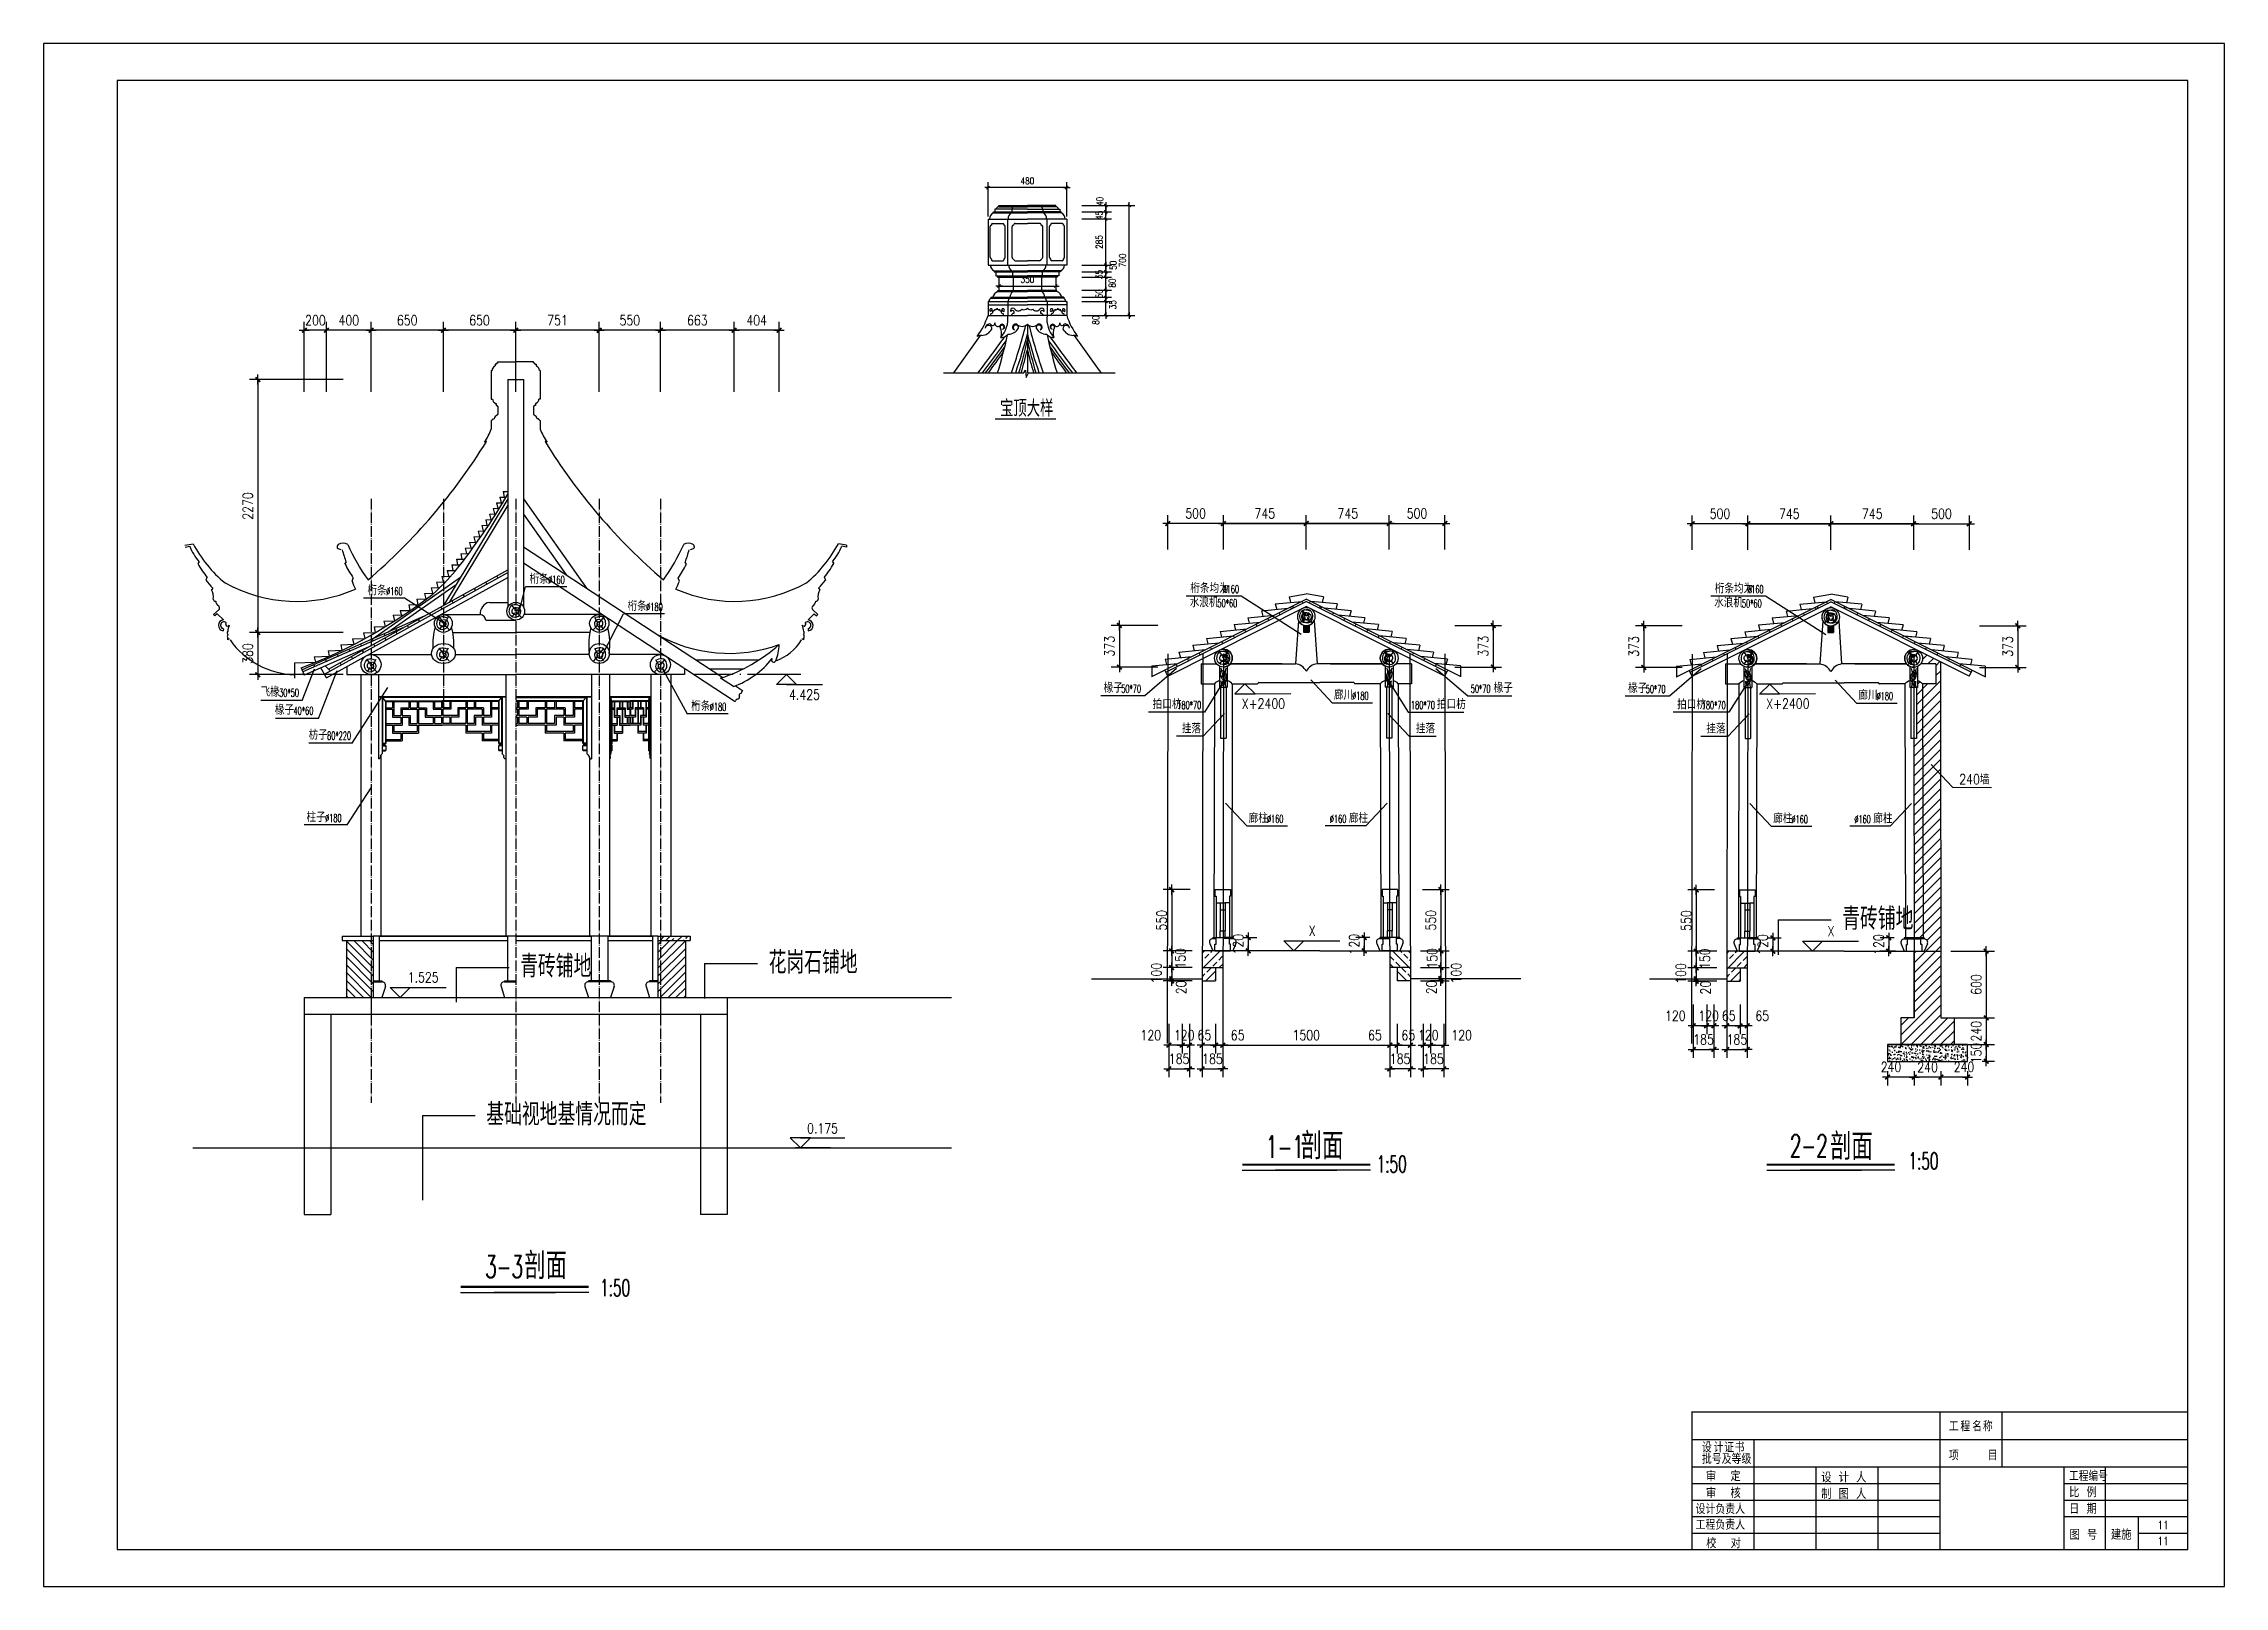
# Model space of a CAD drawing. Extents: x 1035948 to 1665131, y -158296 to 142149.
# Drawn here: x 1180285 to 1199887, y -90970 to -77110 of the extents above; entities that cross this region are included whole.
import ezdxf
from ezdxf.enums import TextEntityAlignment as Align

# ---------------------------------------------------------------- set-up
doc = ezdxf.new("R2010")
doc.units = 0
doc.header["$LTSCALE"] = 200
doc.header["$MEASUREMENT"] = 0
doc.linetypes.add('ACAD_ISO04W100', pattern=[30.5, 24, -3, 0.5, -3])
doc.layers.get('0').update_dxf_attribs({"linetype": 'CONTINUOUS'})
doc.layers.get('DEFPOINTS').update_dxf_attribs({"linetype": 'CONTINUOUS'})
for name, color, linetype in [('BALCONY', 6, 'CONTINUOUS'), ('DOTE', 1, 'CONTINUOUS'), ('new', 7, 'CONTINUOUS'), ('PUB_DIM', 3, 'CONTINUOUS'), ('PUB_TEXT', 7, 'CONTINUOUS'), ('ROOF', 4, 'CONTINUOUS'), ('WINDOW', 2, 'CONTINUOUS'), ('WLL1', 7, 'CONTINUOUS')]:
    doc.layers.add(name, color=color, linetype=linetype)
doc.styles.add('_HZTXT', font='txt.shx', dxfattribs={"width": 0.8, "bigfont": 'hztxt.shx'})
doc.styles.add('_SIMPLEX', font='SIMPLEX.shx', dxfattribs={"width": 0.6})
doc.styles.add('DIM_FONT', font='SIMPLEX.shx', dxfattribs={"width": 0.8})
doc.styles.add('HZ', font='simplex.shx', dxfattribs={"bigfont": 'hztxt.shx'})
doc.dimstyles.new('DIMA30', dxfattribs={"dimscale": 0.3, "dimtxt": 300, "dimasz": 1, "dimexe": 250, "dimexo": 300, "dimgap": 150, "dimtad": 1, "dimdec": 0, "dimzin": 0, "dimdsep": 46, "dimtxsty": 'DIM_FONT', "dimblk": '_DIMX', "dimcen": 0.09, "dimse1": 1, "dimclrt": 7, "dimadec": 0, "dimazin": 0, "dimtfac": 1, "dimtdec": 0, "dimtix": 1, "dimtmove": 2, "dimatfit": 3, "dimldrblk": '_DIMX', "dimfxl": 0, "dimtolj": 1, "dimtzin": 0, "dimarcsym": 0})
doc.dimstyles.new('DIMB30', dxfattribs={"dimscale": 0.3, "dimtxt": 300, "dimasz": 1, "dimexe": 250, "dimexo": 300, "dimgap": 150, "dimtad": 1, "dimdec": 0, "dimzin": 0, "dimdsep": 46, "dimtxsty": 'DIM_FONT', "dimblk": '_DIMX', "dimcen": 0.09, "dimse2": 1, "dimclrt": 7, "dimadec": 0, "dimazin": 0, "dimtfac": 1, "dimtdec": 0, "dimtix": 1, "dimtmove": 2, "dimatfit": 3, "dimldrblk": '_DIMX', "dimfxl": 0, "dimtolj": 1, "dimtzin": 0, "dimarcsym": 0})
doc.dimstyles.new('DIMN20', dxfattribs={"dimscale": 0.2, "dimtxt": 300, "dimasz": 1, "dimexe": 250, "dimexo": 300, "dimgap": 150, "dimtad": 1, "dimdec": 0, "dimzin": 0, "dimdsep": 46, "dimtxsty": 'DIM_FONT', "dimblk": '_DIMX', "dimcen": 0.09, "dimclrt": 7, "dimadec": 0, "dimazin": 0, "dimtfac": 1, "dimtdec": 0, "dimtix": 1, "dimtmove": 2, "dimatfit": 3, "dimldrblk": '_DIMX', "dimfxl": 0, "dimtolj": 1, "dimtzin": 0, "dimarcsym": 0})
doc.dimstyles.new('DIMN30', dxfattribs={"dimscale": 0.3, "dimtxt": 300, "dimasz": 1, "dimexe": 250, "dimexo": 300, "dimgap": 150, "dimtad": 1, "dimdec": 0, "dimzin": 0, "dimdsep": 46, "dimtxsty": 'DIM_FONT', "dimblk": '_DIMX', "dimcen": 0.09, "dimclrt": 7, "dimadec": 0, "dimazin": 0, "dimtfac": 1, "dimtdec": 0, "dimtix": 1, "dimtmove": 2, "dimatfit": 3, "dimldrblk": '_DIMX', "dimfxl": 0, "dimtolj": 1, "dimtzin": 0, "dimarcsym": 0})
pattern_1 = [(45, (-412830.67, -71428.225), (-44.1941738, 44.1941738), [])]

msp = doc.modelspace()

# ---------------------------------------------------------------- texts
at = {"width": 0.8}
for s, height, style, p in [('工', 84.66483, '_HZTXT', (1197410.5069, -89576.67785)), ('程', 84.66483, '_HZTXT', (1197514.12142, -89576.67785)), ('名', 84.66483, '_HZTXT', (1197620.12874, -89576.67785)), ('称', 84.66483, '_HZTXT', (1197716.56686, -89576.67785)), ('批号及等级', 92.728147, '_HZTXT', (1195190.36421, -89870.83155)), ('设', 92.72815, '_HZTXT', (1195190.3641, -89767.08158)), ('计', 92.72815, '_HZTXT', (1195295.6927, -89767.08158)), ('证', 92.72815, '_HZTXT', (1195390.6392, -89767.08158)), ('书', 92.72815, '_HZTXT', (1195485.5857, -89767.08158)), ('项    目', 84.664829, '_HZTXT', (1197410.5069, -89837.25284)), ('11', 74.25, 'HZ', (1199285.09478, -90600.92101)), ('11', 74.25, 'HZ', (1199285.19934, -90456.59538))]:
    msp.add_text(s, height=height, dxfattribs=dict(at, style=style)).set_placement(p)
at = {"style": 'HZ'}
for s, height, p in [('审  定', 92.728147, (1195226.70121, -90026.45657)), ('设 计 人', 92.728147, (1196263.29033, -90037.18426)), ('工程编号', 79.2, (1198491.09646, -90022.69542)), ('审  核', 92.728147, (1195227.2589, -90177.67966)), ('制 图 人', 92.728147, (1196263.29033, -90185.68426)), ('比 例', 92.728147, (1198491.09646, -90170.21656)), ('设计负责人', 84.664829, (1195134.05007, -90320.18497)), ('日 期', 92.728147, (1198491.09646, -90318.71656)), ('工程负责人', 84.664829, (1195134.05007, -90461.29302)), ('校  对', 92.728147, (1195229.28779, -90628.48809)), ('图 号', 92.728147, (1198495.05836, -90551.58911)), ('建施', 92.728147, (1198866.54567, -90551.58911))]:
    msp.add_text(s, height=height, dxfattribs=at).set_placement(p)
at = {"layer": 'PUB_DIM', "style": 'DIM_FONT', "width": 0.8}
for s, p in [('4.425', (1187124.59246, -82959.41)), ('X', (1191687.91718, -85081.07762)), ('X', (1196351.3356, -85083.71584)), ('1.525', (1183697.14953, -85499.41)), ('0.175', (1187286.74959, -86856.06058))]:
    msp.add_text(s, height=90, dxfattribs=at).set_placement(p, align=Align.MIDDLE)
for p in [(1191249.4817, -83040.11707), (1195963.75047, -83040.11707)]:
    msp.add_text('X+2400', height=90, rotation=0.278986634, dxfattribs=at).set_placement(p, align=Align.MIDDLE)
at = {"layer": 'PUB_TEXT'}
for s, height, style, width, p in [('宝顶大样', 150, '_HZTXT', 0.8, (1188881.88587, -80462.13277)), ('桁条', 90, '_HZTXT', 0.8, (1184653.58396, -81963.35947)), ('%%c160', 72, '_SIMPLEX', 0.6, (1184820.80468, -81963.35947)), ('桁条', 90, '_HZTXT', 0.8, (1183196.32044, -82066.26929)), ('%%c160', 72, '_SIMPLEX', 0.6, (1183363.54115, -82066.26929)), ('桁条', 90, '_HZTXT', 0.8, (1185534.23697, -82206.92711)), ('水浪机', 90, '_HZTXT', 0.8, (1190586.65635, -82173.63932)), ('桁条均为', 90, '_HZTXT', 0.8, (1190592.08155, -82046.31821)), ('50*60', 72, '_SIMPLEX', 0.6, (1190836.40029, -82173.63932)), ('%%c160', 72, '_SIMPLEX', 0.6, (1190882.51254, -82046.31821)), ('水浪机', 90, '_HZTXT', 0.8, (1195300.92512, -82176.27754)), ('桁条均为', 90, '_HZTXT', 0.8, (1195306.35032, -82048.95643)), ('50*60', 72, '_SIMPLEX', 0.6, (1195550.66907, -82176.27754)), ('%%c160', 72, '_SIMPLEX', 0.6, (1195596.78131, -82048.95643)), ('%%c180', 72, '_SIMPLEX', 0.6, (1185701.45768, -82206.92711)), ('飞椽', 90, '_HZTXT', 0.8, (1182235.33295, -82978.65958)), ('30*50', 72, '_SIMPLEX', 0.6, (1182402.55367, -82978.65958)), ('椽子', 90, '_HZTXT', 0.8, (1189813.78989, -82941.95849)), ('50*70', 72, '_SIMPLEX', 0.6, (1189971.64903, -82941.95849)), ('廊川', 90, '_HZTXT', 0.8, (1191882.74345, -83005.315)), ('50*70', 72, '_SIMPLEX', 0.6, (1193112.9463, -82941.95849)), ('椽子', 90, '_HZTXT', 0.8, (1193319.14829, -82941.95849)), ('椽子', 90, '_HZTXT', 0.8, (1194528.05867, -82944.59671)), ('50*70', 72, '_SIMPLEX', 0.6, (1194685.9178, -82944.59671)), ('廊川', 90, '_HZTXT', 0.8, (1196597.01222, -83007.95322)), ('椽子', 90, '_HZTXT', 0.8, (1182364.64957, -83139.37743)), ('40*60', 72, '_SIMPLEX', 0.6, (1182531.87028, -83139.37743)), ('桁条', 90, '_HZTXT', 0.8, (1186105.98411, -83104.95867)), ('%%c180', 72, '_SIMPLEX', 0.6, (1186273.20483, -83104.95867)), ('拍口枋', 90, '_HZTXT', 0.8, (1190253.74843, -83088.38891)), ('180*70', 72, '_SIMPLEX', 0.6, (1190475.581, -83088.38891)), ('%%c180', 72, '_SIMPLEX', 0.6, (1192046.91619, -83005.315)), ('180*70', 72, '_SIMPLEX', 0.6, (1192576.10004, -83088.38891)), ('拍口枋', 90, '_HZTXT', 0.8, (1192808.98975, -83088.38891)), ('拍口枋', 90, '_HZTXT', 0.8, (1194968.01721, -83091.02713)), ('180*70', 72, '_SIMPLEX', 0.6, (1195189.84977, -83091.02713)), ('%%c180', 72, '_SIMPLEX', 0.6, (1196761.18496, -83007.95322)), ('枋子', 90, '_HZTXT', 0.8, (1182666.50333, -83363.75102)), ('80*220', 72, '_SIMPLEX', 0.6, (1182833.72404, -83363.75102)), ('挂落', 90, '_HZTXT', 0.8, (1190515.96365, -83306.14065)), ('挂落', 90, '_HZTXT', 0.8, (1192619.97454, -83306.14065)), ('挂落', 90, '_HZTXT', 0.8, (1195230.23242, -83308.77887)), ('240墙', 90, '_HZTXT', 0.8, (1197503.95492, -83764.53953)), ('柱子', 90, '_HZTXT', 0.8, (1182647.82863, -84103.54168)), ('%%c180', 72, '_SIMPLEX', 0.6, (1182815.04934, -84103.54168)), ('廊柱', 90, '_HZTXT', 0.8, (1191116.9795, -84111.84202)), ('%%c160', 72, '_SIMPLEX', 0.6, (1191281.15224, -84111.84202)), ('%%c160', 72, '_SIMPLEX', 0.6, (1191846.64309, -84111.84202)), ('廊柱', 90, '_HZTXT', 0.8, (1192017.15869, -84111.84202)), ('廊柱', 90, '_HZTXT', 0.8, (1195831.24827, -84114.48024)), ('%%c160', 72, '_SIMPLEX', 0.6, (1195995.42101, -84114.48024)), ('%%c160', 72, '_SIMPLEX', 0.6, (1196560.91187, -84114.48024)), ('廊柱', 90, '_HZTXT', 0.8, (1196731.42747, -84114.48024)), ('青砖铺地', 200, '_HZTXT', 0.8, (1196451.7681, -85072.35509)), ('花岗石铺地', 200, '_HZTXT', 0.8, (1186801.77733, -85465.7238)), ('青砖铺地', 200, '_HZTXT', 0.8, (1184568.45777, -85499.40863)), ('基础视地基情况而定', 200, '_HZTXT', 0.8, (1184264.4021, -86829.9487)), ('1-1', 200, '_SIMPLEX', 0.6, (1191272.77986, -87121.81202)), ('剖面', 240, '_HZTXT', 0.8, (1191583.92547, -87133.76206)), ('2-2', 200, '_SIMPLEX', 0.6, (1195982.0158, -87110.92485)), ('剖面', 240, '_HZTXT', 0.8, (1196342.20713, -87139.20478)), ('1:50', 150, '_SIMPLEX', 0.6, (1192267.16204, -87251.39727)), ('1:50', 150, '_SIMPLEX', 0.6, (1197047.62093, -87223.18795)), ('3-3', 200, '_SIMPLEX', 0.6, (1184254.64596, -88198.54634)), ('剖面', 240, '_HZTXT', 0.8, (1184605.63939, -88210.49638)), ('1:50', 150, '_SIMPLEX', 0.6, (1185287.03721, -88363.10203))]:
    msp.add_text(s, height=height, dxfattribs=dict(at, style=style, width=width)).set_placement(p)

# ---------------------------------------------------------------- blocks, each defined once
blk = doc.blocks.new('_DIMX')
blk.add_line((-150, 0), (150, 0))
at = {"const_width": 50}
blk.add_lwpolyline([(-70, -70), (70, 70)], dxfattribs=at)
blk = doc.blocks.new('*D11')
at = {"color": 0, "linetype": 'ByBlock'}
for p, q in [((12066, 22141), (11225, 22141)), ((11300, 22140), (11300, 19871)), ((12066, 19870), (11225, 19870))]:
    blk.add_line(p, q, dxfattribs=at)
at = {"layer": 'DEFPOINTS', "color": 0, "linetype": 'ByBlock'}
for p in [(12156, 22141), (11300, 19870), (12156, 19870)]:
    blk.add_point(p, dxfattribs=at)
at = {"color": 0, "linetype": 'ByBlock', "xscale": 0.3, "yscale": 0.3, "zscale": 0.3}
for p, rotation in [((11300, 22141), 90), ((11300, 19870), 270)]:
    blk.add_blockref('_DIMX', p, dxfattribs=dict(at, rotation=rotation))
at = {"color": 7, "linetype": 'ByBlock', "insert": (11210, 21005), "char_height": 90, "attachment_point": 5, "rotation": 90, "style": 'DIM_FONT'}
blk.add_mtext('\\A1;2270', dxfattribs=at)
blk = doc.blocks.new('*D293')
at = {"color": 0, "linetype": 'ByBlock'}
for p, q in [((1587119, -14680), (1588619, -14680)), ((1588620, -14576), (1588620, -14755))]:
    blk.add_line(p, q, dxfattribs=at)
at = {"layer": 'DEFPOINTS', "color": 0, "linetype": 'ByBlock'}
for p in [(1587118, -14489), (1588620, -14486), (1588620, -14680)]:
    blk.add_point(p, dxfattribs=at)
at = {"color": 0, "linetype": 'ByBlock', "xscale": 0.3, "yscale": 0.3, "zscale": 0.3, "rotation": 180}
blk.add_blockref('_DIMX', (1587118, -14680), dxfattribs=at)
at = {"color": 0, "linetype": 'ByBlock', "xscale": 0.3, "yscale": 0.3, "zscale": 0.3}
blk.add_blockref('_DIMX', (1588620, -14680), dxfattribs=at)
at = {"color": 7, "linetype": 'ByBlock', "insert": (1587869, -14590), "char_height": 90, "attachment_point": 5, "style": 'DIM_FONT'}
blk.add_mtext('\\A1;1500', dxfattribs=at)
blk = doc.blocks.new('*D292')
at = {"color": 0, "linetype": 'ByBlock'}
for p, q in [((1586534, -10910), (1586114, -10910)), ((1586189, -10910), (1586189, -11282)), ((1586534, -11283), (1586114, -11283))]:
    blk.add_line(p, q, dxfattribs=at)
at = {"layer": 'DEFPOINTS', "color": 0, "linetype": 'ByBlock'}
for p in [(1586624, -10910), (1586189, -11283), (1586624, -11283)]:
    blk.add_point(p, dxfattribs=at)
at = {"color": 0, "linetype": 'ByBlock', "xscale": 0.3, "yscale": 0.3, "zscale": 0.3}
for p, rotation in [((1586189, -10910), 90), ((1586189, -11283), 270)]:
    blk.add_blockref('_DIMX', p, dxfattribs=dict(at, rotation=rotation))
at = {"color": 7, "linetype": 'ByBlock', "insert": (1586099, -11096), "char_height": 90, "attachment_point": 5, "rotation": 90, "style": 'DIM_FONT'}
blk.add_mtext('\\A1;373', dxfattribs=at)
blk = doc.blocks.new('*D284')
at = {"color": 0, "linetype": 'ByBlock'}
for p, q in [((1587298, -13713), (1587423, -13713)), ((1587348, -13713), (1587348, -13712)), ((1587348, -13713), (1587348, -13833)), ((1587348, -13833), (1587348, -13833))]:
    blk.add_line(p, q, dxfattribs=at)
at = {"layer": 'DEFPOINTS', "color": 0, "linetype": 'ByBlock'}
for p in [(1587208, -13713), (1587208, -13833), (1587348, -13833)]:
    blk.add_point(p, dxfattribs=at)
at = {"color": 0, "linetype": 'ByBlock', "xscale": 0.3, "yscale": 0.3, "zscale": 0.3}
for p, rotation in [((1587348, -13713), 270), ((1587348, -13833), 90)]:
    blk.add_blockref('_DIMX', p, dxfattribs=dict(at, rotation=rotation))
at = {"color": 7, "linetype": 'ByBlock', "insert": (1587258, -13773), "char_height": 90, "attachment_point": 5, "rotation": 90, "style": 'DIM_FONT'}
blk.add_mtext('\\A1;120', dxfattribs=at)
blk = doc.blocks.new('*D285')
at = {"color": 0, "linetype": 'ByBlock'}
for p, q in [((1587053, -14489), (1587053, -14755)), ((1587053, -14680), (1586934, -14680))]:
    blk.add_line(p, q, dxfattribs=at)
at = {"layer": 'DEFPOINTS', "color": 0, "linetype": 'ByBlock'}
for p in [(1586933, -14399), (1587053, -14399), (1586933, -14680)]:
    blk.add_point(p, dxfattribs=at)
at = {"color": 0, "linetype": 'ByBlock', "xscale": 0.3, "yscale": 0.3, "zscale": 0.3, "rotation": 180}
blk.add_blockref('_DIMX', (1586933, -14680), dxfattribs=at)
at = {"color": 0, "linetype": 'ByBlock', "xscale": 0.3, "yscale": 0.3, "zscale": 0.3}
blk.add_blockref('_DIMX', (1587053, -14680), dxfattribs=at)
at = {"color": 7, "linetype": 'ByBlock', "insert": (1586772, -14590), "char_height": 90, "attachment_point": 5, "style": 'DIM_FONT'}
blk.add_mtext('\\A1;120', dxfattribs=at)
blk = doc.blocks.new('*D286')
at = {"color": 0, "linetype": 'ByBlock'}
for p, q in [((1587053, -14489), (1587053, -14755)), ((1587053, -14680), (1587053, -14680)), ((1587118, -14680), (1587053, -14680)), ((1587118, -14680), (1587053, -14680)), ((1587119, -14680), (1587119, -14680))]:
    blk.add_line(p, q, dxfattribs=at)
at = {"layer": 'DEFPOINTS', "color": 0, "linetype": 'ByBlock'}
for p in [(1587053, -14399), (1587118, -14399), (1587053, -14680)]:
    blk.add_point(p, dxfattribs=at)
at = {"color": 0, "linetype": 'ByBlock', "xscale": 0.3, "yscale": 0.3, "zscale": 0.3}
blk.add_blockref('_DIMX', (1587053, -14680), dxfattribs=at)
at = {"color": 0, "linetype": 'ByBlock', "xscale": 0.3, "yscale": 0.3, "zscale": 0.3, "rotation": 180}
blk.add_blockref('_DIMX', (1587118, -14680), dxfattribs=at)
at = {"color": 7, "linetype": 'ByBlock', "insert": (1587252, -14590), "char_height": 90, "attachment_point": 5, "style": 'DIM_FONT'}
blk.add_mtext('\\A1;65', dxfattribs=at)
blk = doc.blocks.new('*D287')
at = {"color": 0, "linetype": 'ByBlock'}
for p, q in [((1586933, -14489), (1586933, -14968)), ((1587118, -14489), (1587118, -14968)), ((1586933, -14893), (1586933, -14893)), ((1586933, -14893), (1587118, -14893)), ((1587119, -14893), (1587119, -14893))]:
    blk.add_line(p, q, dxfattribs=at)
at = {"layer": 'DEFPOINTS', "color": 0, "linetype": 'ByBlock'}
for p in [(1586933, -14399), (1587118, -14399), (1587118, -14893)]:
    blk.add_point(p, dxfattribs=at)
at = {"color": 0, "linetype": 'ByBlock', "xscale": 0.3, "yscale": 0.3, "zscale": 0.3}
blk.add_blockref('_DIMX', (1586933, -14893), dxfattribs=at)
at = {"color": 0, "linetype": 'ByBlock', "xscale": 0.3, "yscale": 0.3, "zscale": 0.3, "rotation": 180}
blk.add_blockref('_DIMX', (1587118, -14893), dxfattribs=at)
at = {"color": 7, "linetype": 'ByBlock', "insert": (1587026, -14803), "char_height": 90, "attachment_point": 5, "style": 'DIM_FONT'}
blk.add_mtext('\\A1;185', dxfattribs=at)
blk = doc.blocks.new('*D288')
at = {"color": 0, "linetype": 'ByBlock'}
for p, q in [((1586843, -13983), (1586584, -13983)), ((1586659, -13983), (1586659, -14083))]:
    blk.add_line(p, q, dxfattribs=at)
at = {"layer": 'DEFPOINTS', "color": 0, "linetype": 'ByBlock'}
for p in [(1586659, -14083), (1586933, -13983), (1586933, -14083)]:
    blk.add_point(p, dxfattribs=at)
at = {"color": 0, "linetype": 'ByBlock', "xscale": 0.3, "yscale": 0.3, "zscale": 0.3}
for p, rotation in [((1586659, -13983), 90), ((1586659, -14083), 270)]:
    blk.add_blockref('_DIMX', p, dxfattribs=dict(at, rotation=rotation))
at = {"color": 7, "linetype": 'ByBlock', "insert": (1586522, -14033), "char_height": 90, "attachment_point": 5, "rotation": 90, "style": 'DIM_FONT'}
blk.add_mtext('\\A1;100', dxfattribs=at)
blk = doc.blocks.new('*D289')
at = {"color": 0, "linetype": 'ByBlock'}
for p, q in [((1586843, -14103), (1586584, -14103)), ((1586659, -14083), (1586659, -14082)), ((1586659, -14083), (1586659, -14103)), ((1586659, -14083), (1586659, -14103)), ((1586659, -14103), (1586659, -14103))]:
    blk.add_line(p, q, dxfattribs=at)
at = {"layer": 'DEFPOINTS', "color": 0, "linetype": 'ByBlock'}
for p in [(1586659, -14103), (1586933, -14083), (1586933, -14103)]:
    blk.add_point(p, dxfattribs=at)
at = {"color": 0, "linetype": 'ByBlock', "xscale": 0.3, "yscale": 0.3, "zscale": 0.3}
for p, rotation in [((1586659, -14083), 270), ((1586659, -14103), 90)]:
    blk.add_blockref('_DIMX', p, dxfattribs=dict(at, rotation=rotation))
at = {"color": 7, "linetype": 'ByBlock', "insert": (1586744, -14161), "char_height": 90, "attachment_point": 5, "rotation": 90, "style": 'DIM_FONT'}
blk.add_mtext('\\A1;20', dxfattribs=at)
blk = doc.blocks.new('*D290')
at = {"color": 0, "linetype": 'ByBlock'}
for p, q in [((1586843, -13833), (1586584, -13833)), ((1586659, -13833), (1586659, -13983)), ((1586843, -13983), (1586584, -13983))]:
    blk.add_line(p, q, dxfattribs=at)
at = {"layer": 'DEFPOINTS', "color": 0, "linetype": 'ByBlock'}
for p in [(1586933, -13833), (1586659, -13983), (1586933, -13983)]:
    blk.add_point(p, dxfattribs=at)
at = {"color": 0, "linetype": 'ByBlock', "xscale": 0.3, "yscale": 0.3, "zscale": 0.3}
for p, rotation in [((1586659, -13833), 90), ((1586659, -13983), 270)]:
    blk.add_blockref('_DIMX', p, dxfattribs=dict(at, rotation=rotation))
at = {"color": 7, "linetype": 'ByBlock', "insert": (1586738, -13900), "char_height": 90, "attachment_point": 5, "rotation": 90, "style": 'DIM_FONT'}
blk.add_mtext('\\A1;150', dxfattribs=at)
blk = doc.blocks.new('*D291')
at = {"color": 0, "linetype": 'ByBlock'}
for p, q in [((1586824, -13283), (1586584, -13283)), ((1586659, -13283), (1586659, -13833)), ((1586824, -13833), (1586584, -13833))]:
    blk.add_line(p, q, dxfattribs=at)
at = {"layer": 'DEFPOINTS', "color": 0, "linetype": 'ByBlock'}
for p in [(1586914, -13283), (1586659, -13833), (1586914, -13833)]:
    blk.add_point(p, dxfattribs=at)
at = {"color": 0, "linetype": 'ByBlock', "xscale": 0.3, "yscale": 0.3, "zscale": 0.3}
for p, rotation in [((1586659, -13283), 90), ((1586659, -13833), 270)]:
    blk.add_blockref('_DIMX', p, dxfattribs=dict(at, rotation=rotation))
at = {"color": 7, "linetype": 'ByBlock', "insert": (1586569, -13558), "char_height": 90, "attachment_point": 5, "rotation": 90, "style": 'DIM_FONT'}
blk.add_mtext('\\A1;550', dxfattribs=at)
blk = doc.blocks.new('*D277')
at = {"color": 0, "linetype": 'ByBlock'}
for p, q in [((1581059, -14489), (1581059, -14755)), ((1581058, -14680), (1580939, -14680))]:
    blk.add_line(p, q, dxfattribs=at)
at = {"layer": 'DEFPOINTS', "color": 0, "linetype": 'ByBlock'}
for p in [(1580939, -14399), (1581059, -14399), (1580939, -14680)]:
    blk.add_point(p, dxfattribs=at)
at = {"color": 0, "linetype": 'ByBlock', "xscale": 0.3, "yscale": 0.3, "zscale": 0.3, "rotation": 180}
blk.add_blockref('_DIMX', (1580939, -14680), dxfattribs=at)
at = {"color": 0, "linetype": 'ByBlock', "xscale": 0.3, "yscale": 0.3, "zscale": 0.3}
blk.add_blockref('_DIMX', (1581059, -14680), dxfattribs=at)
at = {"color": 7, "linetype": 'ByBlock', "insert": (1580777, -14590), "char_height": 90, "attachment_point": 5, "style": 'DIM_FONT'}
blk.add_mtext('\\A1;120', dxfattribs=at)
blk = doc.blocks.new('*D278')
at = {"color": 0, "linetype": 'ByBlock'}
for p, q in [((1581059, -14489), (1581059, -14755)), ((1581058, -14680), (1581058, -14680)), ((1581124, -14680), (1581059, -14680)), ((1581124, -14680), (1581059, -14680)), ((1581124, -14680), (1581124, -14680))]:
    blk.add_line(p, q, dxfattribs=at)
at = {"layer": 'DEFPOINTS', "color": 0, "linetype": 'ByBlock'}
for p in [(1581059, -14399), (1581124, -14399), (1581059, -14680)]:
    blk.add_point(p, dxfattribs=at)
at = {"color": 0, "linetype": 'ByBlock', "xscale": 0.3, "yscale": 0.3, "zscale": 0.3}
blk.add_blockref('_DIMX', (1581059, -14680), dxfattribs=at)
at = {"color": 0, "linetype": 'ByBlock', "xscale": 0.3, "yscale": 0.3, "zscale": 0.3, "rotation": 180}
blk.add_blockref('_DIMX', (1581124, -14680), dxfattribs=at)
at = {"color": 7, "linetype": 'ByBlock', "insert": (1581258, -14590), "char_height": 90, "attachment_point": 5, "style": 'DIM_FONT'}
blk.add_mtext('\\A1;65', dxfattribs=at)
blk = doc.blocks.new('*D279')
at = {"color": 0, "linetype": 'ByBlock'}
for p, q in [((1580939, -14489), (1580939, -14968)), ((1581124, -14489), (1581124, -14968)), ((1580938, -14893), (1580938, -14893)), ((1580939, -14893), (1581124, -14893)), ((1581124, -14893), (1581124, -14893))]:
    blk.add_line(p, q, dxfattribs=at)
at = {"layer": 'DEFPOINTS', "color": 0, "linetype": 'ByBlock'}
for p in [(1580939, -14399), (1581124, -14399), (1581124, -14893)]:
    blk.add_point(p, dxfattribs=at)
at = {"color": 0, "linetype": 'ByBlock', "xscale": 0.3, "yscale": 0.3, "zscale": 0.3}
blk.add_blockref('_DIMX', (1580939, -14893), dxfattribs=at)
at = {"color": 0, "linetype": 'ByBlock', "xscale": 0.3, "yscale": 0.3, "zscale": 0.3, "rotation": 180}
blk.add_blockref('_DIMX', (1581124, -14893), dxfattribs=at)
at = {"color": 7, "linetype": 'ByBlock', "insert": (1581031, -14803), "char_height": 90, "attachment_point": 5, "style": 'DIM_FONT'}
blk.add_mtext('\\A1;185', dxfattribs=at)
blk = doc.blocks.new('*D12')
at = {"color": 0, "linetype": 'ByBlock'}
for p, q in [((12066, 19870), (11225, 19870)), ((11300, 19870), (11300, 19491)), ((12066, 19490), (11225, 19490))]:
    blk.add_line(p, q, dxfattribs=at)
at = {"layer": 'DEFPOINTS', "color": 0, "linetype": 'ByBlock'}
for p in [(12156, 19870), (11300, 19490), (12156, 19490)]:
    blk.add_point(p, dxfattribs=at)
at = {"color": 0, "linetype": 'ByBlock', "xscale": 0.3, "yscale": 0.3, "zscale": 0.3}
for p, rotation in [((11300, 19870), 90), ((11300, 19490), 270)]:
    blk.add_blockref('_DIMX', p, dxfattribs=dict(at, rotation=rotation))
at = {"color": 7, "linetype": 'ByBlock', "insert": (11210, 19680), "char_height": 90, "attachment_point": 5, "rotation": 90, "style": 'DIM_FONT'}
blk.add_mtext('\\A1;380', dxfattribs=at)
blk = doc.blocks.new('*D350')
at = {"color": 0, "linetype": 'ByBlock'}
for p, q in [((1612826, -16375), (1613218, -16375)), ((1613143, -16376), (1613143, -16975)), ((1612826, -16975), (1613218, -16975))]:
    blk.add_line(p, q, dxfattribs=at)
at = {"layer": 'DEFPOINTS', "color": 0, "linetype": 'ByBlock'}
for p in [(1612736, -16375), (1612736, -16975), (1613143, -16975)]:
    blk.add_point(p, dxfattribs=at)
at = {"color": 0, "linetype": 'ByBlock', "xscale": 0.3, "yscale": 0.3, "zscale": 0.3}
for p, rotation in [((1613143, -16375), 90), ((1613143, -16975), 270)]:
    blk.add_blockref('_DIMX', p, dxfattribs=dict(at, rotation=rotation))
at = {"color": 7, "linetype": 'ByBlock', "insert": (1613053, -16675), "char_height": 90, "attachment_point": 5, "rotation": 90, "style": 'DIM_FONT'}
blk.add_mtext('\\A1;600', dxfattribs=at)
blk = doc.blocks.new('*D349')
at = {"color": 0, "linetype": 'ByBlock'}
for p, q in [((1612946, -16855), (1613183, -16855)), ((1613108, -16855), (1613108, -16855)), ((1613108, -16855), (1613108, -17095)), ((1612946, -17095), (1613183, -17095)), ((1613108, -17096), (1613108, -17096))]:
    blk.add_line(p, q, dxfattribs=at)
at = {"layer": 'DEFPOINTS', "color": 0, "linetype": 'ByBlock'}
for p in [(1612856, -16855), (1612856, -17095), (1613108, -17095)]:
    blk.add_point(p, dxfattribs=at)
at = {"color": 0, "linetype": 'ByBlock', "xscale": 0.3, "yscale": 0.3, "zscale": 0.3}
for p, rotation in [((1613108, -16855), 270), ((1613108, -17095), 90)]:
    blk.add_blockref('_DIMX', p, dxfattribs=dict(at, rotation=rotation))
at = {"color": 7, "linetype": 'ByBlock', "insert": (1613018, -16975), "char_height": 90, "attachment_point": 5, "rotation": 90, "style": 'DIM_FONT'}
blk.add_mtext('\\A1;240', dxfattribs=at)
blk = doc.blocks.new('*D345')
at = {"color": 0, "linetype": 'ByBlock'}
for p, q in [((1614480, -17045), (1614590, -17045)), ((1614515, -17045), (1614515, -17045)), ((1614515, -17045), (1614515, -17195)), ((1614480, -17195), (1614590, -17195)), ((1614515, -17196), (1614515, -17196))]:
    blk.add_line(p, q, dxfattribs=at)
at = {"layer": 'DEFPOINTS', "color": 0, "linetype": 'ByBlock'}
for p in [(1614390, -17045), (1614390, -17195), (1614515, -17195)]:
    blk.add_point(p, dxfattribs=at)
at = {"color": 0, "linetype": 'ByBlock', "xscale": 0.3, "yscale": 0.3, "zscale": 0.3}
for p, rotation in [((1614515, -17045), 270.0000000016675), ((1614515, -17195), 90.00000000166753)]:
    blk.add_blockref('_DIMX', p, dxfattribs=dict(at, rotation=rotation))
at = {"color": 7, "linetype": 'ByBlock', "insert": (1614425, -17120), "char_height": 90, "attachment_point": 5, "rotation": 90, "style": 'DIM_FONT'}
blk.add_mtext('\\A1;150', dxfattribs=at)
blk = doc.blocks.new('*D346')
at = {"color": 0, "linetype": 'ByBlock'}
for p, q in [((1614108, -17285), (1614108, -17412)), ((1614348, -17337), (1614108, -17337)), ((1614348, -17285), (1614348, -17412))]:
    blk.add_line(p, q, dxfattribs=at)
at = {"layer": 'DEFPOINTS', "color": 0, "linetype": 'ByBlock'}
for p in [(1614108, -17195), (1614348, -17195), (1614108, -17337)]:
    blk.add_point(p, dxfattribs=at)
at = {"color": 0, "linetype": 'ByBlock', "xscale": 0.3, "yscale": 0.3, "zscale": 0.3}
for p, rotation in [((1614108, -17337), 180.0000000016675), ((1614348, -17337), 1.667526652835144e-09)]:
    blk.add_blockref('_DIMX', p, dxfattribs=dict(at, rotation=rotation))
at = {"color": 7, "linetype": 'ByBlock', "insert": (1614316, -17246), "char_height": 90, "attachment_point": 5, "rotation": 0, "style": 'DIM_FONT'}
blk.add_mtext('\\A1;240', dxfattribs=at)
blk = doc.blocks.new('*D347')
at = {"color": 0, "linetype": 'ByBlock'}
for p, q in [((1612496, -17217), (1612495, -17217)), ((1612496, -17165), (1612496, -17292)), ((1612736, -17217), (1612496, -17217)), ((1612736, -17165), (1612736, -17292)), ((1612736, -17217), (1612736, -17217))]:
    blk.add_line(p, q, dxfattribs=at)
at = {"layer": 'DEFPOINTS', "color": 0, "linetype": 'ByBlock'}
for p in [(1612496, -17075), (1612496, -17217), (1612736, -17075)]:
    blk.add_point(p, dxfattribs=at)
at = {"color": 0, "linetype": 'ByBlock', "xscale": 0.3, "yscale": 0.3, "zscale": 0.3}
for p, rotation in [((1612496, -17217), 1.667526652835144e-09), ((1612736, -17217), 180.0000000016675)]:
    blk.add_blockref('_DIMX', p, dxfattribs=dict(at, rotation=rotation))
at = {"color": 7, "linetype": 'ByBlock', "insert": (1612616, -17127), "char_height": 90, "attachment_point": 5, "rotation": 0, "style": 'DIM_FONT'}
blk.add_mtext('\\A1;240', dxfattribs=at)
blk = doc.blocks.new('*D348')
at = {"color": 0, "linetype": 'ByBlock'}
for p, q in [((1613628, -17285), (1613628, -17412)), ((1613868, -17337), (1613628, -17337)), ((1613868, -17285), (1613868, -17412))]:
    blk.add_line(p, q, dxfattribs=at)
at = {"layer": 'DEFPOINTS', "color": 0, "linetype": 'ByBlock'}
for p in [(1613628, -17195), (1613868, -17195), (1613628, -17337)]:
    blk.add_point(p, dxfattribs=at)
at = {"color": 0, "linetype": 'ByBlock', "xscale": 0.3, "yscale": 0.3, "zscale": 0.3}
for p, rotation in [((1613628, -17337), 180.0000000016675), ((1613868, -17337), 1.667526652835144e-09)]:
    blk.add_blockref('_DIMX', p, dxfattribs=dict(at, rotation=rotation))
at = {"color": 7, "linetype": 'ByBlock', "insert": (1613659, -17246), "char_height": 90, "attachment_point": 5, "rotation": 0, "style": 'DIM_FONT'}
blk.add_mtext('\\A1;240', dxfattribs=at)
blk = doc.blocks.new('*D313')
at = {"color": 0, "linetype": 'ByBlock'}
for p, q in [((1601569, -10910), (1601149, -10910)), ((1601224, -10910), (1601224, -11282)), ((1601569, -11283), (1601149, -11283))]:
    blk.add_line(p, q, dxfattribs=at)
at = {"layer": 'DEFPOINTS', "color": 0, "linetype": 'ByBlock'}
for p in [(1601659, -10910), (1601224, -11283), (1601659, -11283)]:
    blk.add_point(p, dxfattribs=at)
at = {"color": 0, "linetype": 'ByBlock', "xscale": 0.3, "yscale": 0.3, "zscale": 0.3}
for p, rotation in [((1601224, -10910), 90), ((1601224, -11283), 270)]:
    blk.add_blockref('_DIMX', p, dxfattribs=dict(at, rotation=rotation))
at = {"color": 7, "linetype": 'ByBlock', "insert": (1601134, -11096), "char_height": 90, "attachment_point": 5, "rotation": 90, "style": 'DIM_FONT'}
blk.add_mtext('\\A1;373', dxfattribs=at)
blk = doc.blocks.new('*D317')
at = {"color": 0, "linetype": 'ByBlock'}
for p, q in [((1604240, -10910), (1604660, -10910)), ((1604585, -10910), (1604585, -11282)), ((1604240, -11283), (1604660, -11283))]:
    blk.add_line(p, q, dxfattribs=at)
at = {"layer": 'DEFPOINTS', "color": 0, "linetype": 'ByBlock'}
for p in [(1604150, -10910), (1604150, -11283), (1604585, -11283)]:
    blk.add_point(p, dxfattribs=at)
at = {"color": 0, "linetype": 'ByBlock', "xscale": 0.3, "yscale": 0.3, "zscale": 0.3}
for p, rotation in [((1604585, -10910), 90), ((1604585, -11283), 270)]:
    blk.add_blockref('_DIMX', p, dxfattribs=dict(at, rotation=rotation))
at = {"color": 7, "linetype": 'ByBlock', "insert": (1604495, -11096), "char_height": 90, "attachment_point": 5, "rotation": 90, "style": 'DIM_FONT'}
blk.add_mtext('\\A1;373', dxfattribs=at)
blk = doc.blocks.new('*D312')
at = {"color": 0, "linetype": 'ByBlock'}
for p, q in [((1602334, -13713), (1602459, -13713)), ((1602384, -13713), (1602384, -13712)), ((1602384, -13713), (1602384, -13833)), ((1602384, -13833), (1602384, -13833))]:
    blk.add_line(p, q, dxfattribs=at)
at = {"layer": 'DEFPOINTS', "color": 0, "linetype": 'ByBlock'}
for p in [(1602244, -13713), (1602244, -13833), (1602384, -13833)]:
    blk.add_point(p, dxfattribs=at)
at = {"color": 0, "linetype": 'ByBlock', "xscale": 0.3, "yscale": 0.3, "zscale": 0.3}
for p, rotation in [((1602384, -13713), 270), ((1602384, -13833), 90)]:
    blk.add_blockref('_DIMX', p, dxfattribs=dict(at, rotation=rotation))
at = {"color": 7, "linetype": 'ByBlock', "insert": (1602294, -13773), "char_height": 90, "attachment_point": 5, "rotation": 90, "style": 'DIM_FONT'}
blk.add_mtext('\\A1;120', dxfattribs=at)
blk = doc.blocks.new('*D311')
at = {"color": 0, "linetype": 'ByBlock'}
for p, q in [((1602089, -14489), (1602089, -14755)), ((1602089, -14680), (1601969, -14680))]:
    blk.add_line(p, q, dxfattribs=at)
at = {"layer": 'DEFPOINTS', "color": 0, "linetype": 'ByBlock'}
for p in [(1601969, -14399), (1602089, -14399), (1601969, -14680)]:
    blk.add_point(p, dxfattribs=at)
at = {"color": 0, "linetype": 'ByBlock', "xscale": 0.3, "yscale": 0.3, "zscale": 0.3, "rotation": 180}
blk.add_blockref('_DIMX', (1601969, -14680), dxfattribs=at)
at = {"color": 0, "linetype": 'ByBlock', "xscale": 0.3, "yscale": 0.3, "zscale": 0.3}
blk.add_blockref('_DIMX', (1602089, -14680), dxfattribs=at)
at = {"color": 7, "linetype": 'ByBlock', "insert": (1601807, -14590), "char_height": 90, "attachment_point": 5, "style": 'DIM_FONT'}
blk.add_mtext('\\A1;120', dxfattribs=at)
blk = doc.blocks.new('*D310')
at = {"color": 0, "linetype": 'ByBlock'}
for p, q in [((1602089, -14489), (1602089, -14755)), ((1602089, -14680), (1602088, -14680)), ((1602154, -14680), (1602089, -14680)), ((1602154, -14680), (1602089, -14680)), ((1602154, -14680), (1602154, -14680))]:
    blk.add_line(p, q, dxfattribs=at)
at = {"layer": 'DEFPOINTS', "color": 0, "linetype": 'ByBlock'}
for p in [(1602089, -14399), (1602154, -14399), (1602089, -14680)]:
    blk.add_point(p, dxfattribs=at)
at = {"color": 0, "linetype": 'ByBlock', "xscale": 0.3, "yscale": 0.3, "zscale": 0.3}
blk.add_blockref('_DIMX', (1602089, -14680), dxfattribs=at)
at = {"color": 0, "linetype": 'ByBlock', "xscale": 0.3, "yscale": 0.3, "zscale": 0.3, "rotation": 180}
blk.add_blockref('_DIMX', (1602154, -14680), dxfattribs=at)
at = {"color": 7, "linetype": 'ByBlock', "insert": (1602288, -14590), "char_height": 90, "attachment_point": 5, "style": 'DIM_FONT'}
blk.add_mtext('\\A1;65', dxfattribs=at)
blk = doc.blocks.new('*D309')
at = {"color": 0, "linetype": 'ByBlock'}
for p, q in [((1601969, -14489), (1601969, -14968)), ((1602154, -14489), (1602154, -14968)), ((1601968, -14893), (1601968, -14893)), ((1601969, -14893), (1602154, -14893)), ((1602154, -14893), (1602154, -14893))]:
    blk.add_line(p, q, dxfattribs=at)
at = {"layer": 'DEFPOINTS', "color": 0, "linetype": 'ByBlock'}
for p in [(1601969, -14399), (1602154, -14399), (1602154, -14893)]:
    blk.add_point(p, dxfattribs=at)
at = {"color": 0, "linetype": 'ByBlock', "xscale": 0.3, "yscale": 0.3, "zscale": 0.3}
blk.add_blockref('_DIMX', (1601969, -14893), dxfattribs=at)
at = {"color": 0, "linetype": 'ByBlock', "xscale": 0.3, "yscale": 0.3, "zscale": 0.3, "rotation": 180}
blk.add_blockref('_DIMX', (1602154, -14893), dxfattribs=at)
at = {"color": 7, "linetype": 'ByBlock', "insert": (1602061, -14803), "char_height": 90, "attachment_point": 5, "style": 'DIM_FONT'}
blk.add_mtext('\\A1;185', dxfattribs=at)
blk = doc.blocks.new('*D308')
at = {"color": 0, "linetype": 'ByBlock'}
for p, q in [((1601879, -13983), (1601620, -13983)), ((1601695, -13983), (1601695, -14083))]:
    blk.add_line(p, q, dxfattribs=at)
at = {"layer": 'DEFPOINTS', "color": 0, "linetype": 'ByBlock'}
for p in [(1601695, -14083), (1601969, -13983), (1601969, -14083)]:
    blk.add_point(p, dxfattribs=at)
at = {"color": 0, "linetype": 'ByBlock', "xscale": 0.3, "yscale": 0.3, "zscale": 0.3}
for p, rotation in [((1601695, -13983), 90), ((1601695, -14083), 270)]:
    blk.add_blockref('_DIMX', p, dxfattribs=dict(at, rotation=rotation))
at = {"color": 7, "linetype": 'ByBlock', "insert": (1601557, -14033), "char_height": 90, "attachment_point": 5, "rotation": 90, "style": 'DIM_FONT'}
blk.add_mtext('\\A1;100', dxfattribs=at)
blk = doc.blocks.new('*D307')
at = {"color": 0, "linetype": 'ByBlock'}
for p, q in [((1601879, -14103), (1601620, -14103)), ((1601695, -14083), (1601695, -14082)), ((1601695, -14083), (1601695, -14103)), ((1601695, -14083), (1601695, -14103)), ((1601695, -14103), (1601695, -14103))]:
    blk.add_line(p, q, dxfattribs=at)
at = {"layer": 'DEFPOINTS', "color": 0, "linetype": 'ByBlock'}
for p in [(1601695, -14103), (1601969, -14083), (1601969, -14103)]:
    blk.add_point(p, dxfattribs=at)
at = {"color": 0, "linetype": 'ByBlock', "xscale": 0.3, "yscale": 0.3, "zscale": 0.3}
for p, rotation in [((1601695, -14083), 270), ((1601695, -14103), 90)]:
    blk.add_blockref('_DIMX', p, dxfattribs=dict(at, rotation=rotation))
at = {"color": 7, "linetype": 'ByBlock', "insert": (1601779, -14161), "char_height": 90, "attachment_point": 5, "rotation": 90, "style": 'DIM_FONT'}
blk.add_mtext('\\A1;20', dxfattribs=at)
blk = doc.blocks.new('*D306')
at = {"color": 0, "linetype": 'ByBlock'}
for p, q in [((1601879, -13833), (1601620, -13833)), ((1601695, -13833), (1601695, -13983)), ((1601879, -13983), (1601620, -13983))]:
    blk.add_line(p, q, dxfattribs=at)
at = {"layer": 'DEFPOINTS', "color": 0, "linetype": 'ByBlock'}
for p in [(1601969, -13833), (1601695, -13983), (1601969, -13983)]:
    blk.add_point(p, dxfattribs=at)
at = {"color": 0, "linetype": 'ByBlock', "xscale": 0.3, "yscale": 0.3, "zscale": 0.3}
for p, rotation in [((1601695, -13833), 90), ((1601695, -13983), 270)]:
    blk.add_blockref('_DIMX', p, dxfattribs=dict(at, rotation=rotation))
at = {"color": 7, "linetype": 'ByBlock', "insert": (1601773, -13900), "char_height": 90, "attachment_point": 5, "rotation": 90, "style": 'DIM_FONT'}
blk.add_mtext('\\A1;150', dxfattribs=at)
blk = doc.blocks.new('*D305')
at = {"color": 0, "linetype": 'ByBlock'}
for p, q in [((1601860, -13283), (1601620, -13283)), ((1601695, -13283), (1601695, -13833)), ((1601860, -13833), (1601620, -13833))]:
    blk.add_line(p, q, dxfattribs=at)
at = {"layer": 'DEFPOINTS', "color": 0, "linetype": 'ByBlock'}
for p in [(1601950, -13283), (1601695, -13833), (1601950, -13833)]:
    blk.add_point(p, dxfattribs=at)
at = {"color": 0, "linetype": 'ByBlock', "xscale": 0.3, "yscale": 0.3, "zscale": 0.3}
for p, rotation in [((1601695, -13283), 90), ((1601695, -13833), 270)]:
    blk.add_blockref('_DIMX', p, dxfattribs=dict(at, rotation=rotation))
at = {"color": 7, "linetype": 'ByBlock', "insert": (1601605, -13558), "char_height": 90, "attachment_point": 5, "rotation": 90, "style": 'DIM_FONT'}
blk.add_mtext('\\A1;550', dxfattribs=at)
blk = doc.blocks.new('*D300')
at = {"color": 0, "linetype": 'ByBlock'}
for p, q in [((1601789, -14489), (1601789, -14755)), ((1601789, -14680), (1601669, -14680))]:
    blk.add_line(p, q, dxfattribs=at)
at = {"layer": 'DEFPOINTS', "color": 0, "linetype": 'ByBlock'}
for p in [(1601669, -14399), (1601789, -14399), (1601669, -14680)]:
    blk.add_point(p, dxfattribs=at)
at = {"color": 0, "linetype": 'ByBlock', "xscale": 0.3, "yscale": 0.3, "zscale": 0.3, "rotation": 180}
blk.add_blockref('_DIMX', (1601669, -14680), dxfattribs=at)
at = {"color": 0, "linetype": 'ByBlock', "xscale": 0.3, "yscale": 0.3, "zscale": 0.3}
blk.add_blockref('_DIMX', (1601789, -14680), dxfattribs=at)
at = {"color": 7, "linetype": 'ByBlock', "insert": (1601507, -14590), "char_height": 90, "attachment_point": 5, "style": 'DIM_FONT'}
blk.add_mtext('\\A1;120', dxfattribs=at)
blk = doc.blocks.new('*D299')
at = {"color": 0, "linetype": 'ByBlock'}
for p, q in [((1601789, -14489), (1601789, -14755)), ((1601789, -14680), (1601788, -14680)), ((1601854, -14680), (1601789, -14680)), ((1601854, -14680), (1601789, -14680)), ((1601854, -14680), (1601854, -14680))]:
    blk.add_line(p, q, dxfattribs=at)
at = {"layer": 'DEFPOINTS', "color": 0, "linetype": 'ByBlock'}
for p in [(1601789, -14399), (1601854, -14399), (1601789, -14680)]:
    blk.add_point(p, dxfattribs=at)
at = {"color": 0, "linetype": 'ByBlock', "xscale": 0.3, "yscale": 0.3, "zscale": 0.3}
blk.add_blockref('_DIMX', (1601789, -14680), dxfattribs=at)
at = {"color": 0, "linetype": 'ByBlock', "xscale": 0.3, "yscale": 0.3, "zscale": 0.3, "rotation": 180}
blk.add_blockref('_DIMX', (1601854, -14680), dxfattribs=at)
at = {"color": 7, "linetype": 'ByBlock', "insert": (1601988, -14590), "char_height": 90, "attachment_point": 5, "style": 'DIM_FONT'}
blk.add_mtext('\\A1;65', dxfattribs=at)
blk = doc.blocks.new('*D298')
at = {"color": 0, "linetype": 'ByBlock'}
for p, q in [((1601669, -14489), (1601669, -14968)), ((1601854, -14489), (1601854, -14968)), ((1601668, -14893), (1601668, -14893)), ((1601669, -14893), (1601854, -14893)), ((1601854, -14893), (1601854, -14893))]:
    blk.add_line(p, q, dxfattribs=at)
at = {"layer": 'DEFPOINTS', "color": 0, "linetype": 'ByBlock'}
for p in [(1601669, -14399), (1601854, -14399), (1601854, -14893)]:
    blk.add_point(p, dxfattribs=at)
at = {"color": 0, "linetype": 'ByBlock', "xscale": 0.3, "yscale": 0.3, "zscale": 0.3}
blk.add_blockref('_DIMX', (1601669, -14893), dxfattribs=at)
at = {"color": 0, "linetype": 'ByBlock', "xscale": 0.3, "yscale": 0.3, "zscale": 0.3, "rotation": 180}
blk.add_blockref('_DIMX', (1601854, -14893), dxfattribs=at)
at = {"color": 7, "linetype": 'ByBlock', "insert": (1601761, -14803), "char_height": 90, "attachment_point": 5, "style": 'DIM_FONT'}
blk.add_mtext('\\A1;185', dxfattribs=at)
blk = doc.blocks.new('*D301')
at = {"color": 0, "linetype": 'ByBlock'}
for p, q in [((1603475, -13713), (1603350, -13713)), ((1603425, -13713), (1603425, -13712)), ((1603425, -13713), (1603425, -13833)), ((1603425, -13833), (1603425, -13833))]:
    blk.add_line(p, q, dxfattribs=at)
at = {"layer": 'DEFPOINTS', "color": 0, "linetype": 'ByBlock'}
for p in [(1603565, -13713), (1603425, -13833), (1603565, -13833)]:
    blk.add_point(p, dxfattribs=at)
at = {"color": 0, "linetype": 'ByBlock', "xscale": 0.3, "yscale": 0.3, "zscale": 0.3}
for p, rotation in [((1603425, -13713), 270), ((1603425, -13833), 90)]:
    blk.add_blockref('_DIMX', p, dxfattribs=dict(at, rotation=rotation))
at = {"color": 7, "linetype": 'ByBlock', "insert": (1603335, -13773), "char_height": 90, "attachment_point": 5, "rotation": 90, "style": 'DIM_FONT'}
blk.add_mtext('\\A1;120', dxfattribs=at)
blk = doc.blocks.new('*D297')
at = {"color": 0, "linetype": 'ByBlock'}
for p, q in [((1589204, -10910), (1589625, -10910)), ((1589550, -10910), (1589550, -11282)), ((1589204, -11283), (1589625, -11283))]:
    blk.add_line(p, q, dxfattribs=at)
at = {"layer": 'DEFPOINTS', "color": 0, "linetype": 'ByBlock'}
for p in [(1589114, -10910), (1589114, -11283), (1589550, -11283)]:
    blk.add_point(p, dxfattribs=at)
at = {"color": 0, "linetype": 'ByBlock', "xscale": 0.3, "yscale": 0.3, "zscale": 0.3}
for p, rotation in [((1589550, -10910), 90), ((1589550, -11283), 270)]:
    blk.add_blockref('_DIMX', p, dxfattribs=dict(at, rotation=rotation))
at = {"color": 7, "linetype": 'ByBlock', "insert": (1589460, -11096), "char_height": 90, "attachment_point": 5, "rotation": 90, "style": 'DIM_FONT'}
blk.add_mtext('\\A1;373', dxfattribs=at)
blk = doc.blocks.new('*D281')
at = {"color": 0, "linetype": 'ByBlock'}
for p, q in [((1588920, -14489), (1588920, -14968)), ((1589105, -14489), (1589105, -14968)), ((1588920, -14893), (1588919, -14893)), ((1589105, -14893), (1588920, -14893)), ((1589105, -14893), (1589105, -14893))]:
    blk.add_line(p, q, dxfattribs=at)
at = {"layer": 'DEFPOINTS', "color": 0, "linetype": 'ByBlock'}
for p in [(1588920, -14399), (1589105, -14399), (1588920, -14893)]:
    blk.add_point(p, dxfattribs=at)
at = {"color": 0, "linetype": 'ByBlock', "xscale": 0.3, "yscale": 0.3, "zscale": 0.3}
blk.add_blockref('_DIMX', (1588920, -14893), dxfattribs=at)
at = {"color": 0, "linetype": 'ByBlock', "xscale": 0.3, "yscale": 0.3, "zscale": 0.3, "rotation": 180}
blk.add_blockref('_DIMX', (1589105, -14893), dxfattribs=at)
at = {"color": 7, "linetype": 'ByBlock', "insert": (1589012, -14803), "char_height": 90, "attachment_point": 5, "style": 'DIM_FONT'}
blk.add_mtext('\\A1;185', dxfattribs=at)
blk = doc.blocks.new('*D282')
at = {"color": 0, "linetype": 'ByBlock'}
for p, q in [((1588985, -14489), (1588985, -14755)), ((1588919, -14680), (1588919, -14680)), ((1588920, -14680), (1588985, -14680)), ((1588920, -14680), (1588985, -14680)), ((1588985, -14680), (1588985, -14680))]:
    blk.add_line(p, q, dxfattribs=at)
at = {"layer": 'DEFPOINTS', "color": 0, "linetype": 'ByBlock'}
for p in [(1588920, -14399), (1588985, -14399), (1588985, -14680)]:
    blk.add_point(p, dxfattribs=at)
at = {"color": 0, "linetype": 'ByBlock', "xscale": 0.3, "yscale": 0.3, "zscale": 0.3}
blk.add_blockref('_DIMX', (1588920, -14680), dxfattribs=at)
at = {"color": 0, "linetype": 'ByBlock', "xscale": 0.3, "yscale": 0.3, "zscale": 0.3, "rotation": 180}
blk.add_blockref('_DIMX', (1588985, -14680), dxfattribs=at)
at = {"color": 7, "linetype": 'ByBlock', "insert": (1588786, -14590), "char_height": 90, "attachment_point": 5, "style": 'DIM_FONT'}
blk.add_mtext('\\A1;65', dxfattribs=at)
blk = doc.blocks.new('*D283')
at = {"color": 0, "linetype": 'ByBlock'}
for p, q in [((1588985, -14489), (1588985, -14755)), ((1588985, -14680), (1589104, -14680))]:
    blk.add_line(p, q, dxfattribs=at)
at = {"layer": 'DEFPOINTS', "color": 0, "linetype": 'ByBlock'}
for p in [(1588985, -14399), (1589105, -14399), (1589105, -14680)]:
    blk.add_point(p, dxfattribs=at)
at = {"color": 0, "linetype": 'ByBlock', "xscale": 0.3, "yscale": 0.3, "zscale": 0.3, "rotation": 180}
blk.add_blockref('_DIMX', (1588985, -14680), dxfattribs=at)
at = {"color": 0, "linetype": 'ByBlock', "xscale": 0.3, "yscale": 0.3, "zscale": 0.3}
blk.add_blockref('_DIMX', (1589105, -14680), dxfattribs=at)
at = {"color": 7, "linetype": 'ByBlock', "insert": (1589266, -14590), "char_height": 90, "attachment_point": 5, "style": 'DIM_FONT'}
blk.add_mtext('\\A1;120', dxfattribs=at)
blk = doc.blocks.new('*D266')
at = {"color": 0, "linetype": 'ByBlock'}
for p, q in [((1583219, -13283), (1583459, -13283)), ((1583384, -13283), (1583384, -13833)), ((1583219, -13833), (1583459, -13833))]:
    blk.add_line(p, q, dxfattribs=at)
at = {"layer": 'DEFPOINTS', "color": 0, "linetype": 'ByBlock'}
for p in [(1583129, -13283), (1583129, -13833), (1583384, -13833)]:
    blk.add_point(p, dxfattribs=at)
at = {"color": 0, "linetype": 'ByBlock', "xscale": 0.3, "yscale": 0.3, "zscale": 0.3}
for p, rotation in [((1583384, -13283), 90), ((1583384, -13833), 270)]:
    blk.add_blockref('_DIMX', p, dxfattribs=dict(at, rotation=rotation))
at = {"color": 7, "linetype": 'ByBlock', "insert": (1583294, -13558), "char_height": 90, "attachment_point": 5, "rotation": 90, "style": 'DIM_FONT'}
blk.add_mtext('\\A1;550', dxfattribs=at)
blk = doc.blocks.new('*D270')
at = {"color": 0, "linetype": 'ByBlock'}
for p, q in [((1583200, -13833), (1583459, -13833)), ((1583384, -13833), (1583384, -13983)), ((1583200, -13983), (1583459, -13983))]:
    blk.add_line(p, q, dxfattribs=at)
at = {"layer": 'DEFPOINTS', "color": 0, "linetype": 'ByBlock'}
for p in [(1583110, -13833), (1583110, -13983), (1583384, -13983)]:
    blk.add_point(p, dxfattribs=at)
at = {"color": 0, "linetype": 'ByBlock', "xscale": 0.3, "yscale": 0.3, "zscale": 0.3}
for p, rotation in [((1583384, -13833), 90), ((1583384, -13983), 270)]:
    blk.add_blockref('_DIMX', p, dxfattribs=dict(at, rotation=rotation))
at = {"color": 7, "linetype": 'ByBlock', "insert": (1583306, -13900), "char_height": 90, "attachment_point": 5, "rotation": 90, "style": 'DIM_FONT'}
blk.add_mtext('\\A1;150', dxfattribs=at)
blk = doc.blocks.new('*D271')
at = {"color": 0, "linetype": 'ByBlock'}
for p, q in [((1583200, -14103), (1583459, -14103)), ((1583384, -14083), (1583384, -14082)), ((1583384, -14083), (1583384, -14103)), ((1583384, -14083), (1583384, -14103)), ((1583384, -14103), (1583384, -14103))]:
    blk.add_line(p, q, dxfattribs=at)
at = {"layer": 'DEFPOINTS', "color": 0, "linetype": 'ByBlock'}
for p in [(1583110, -14083), (1583110, -14103), (1583384, -14103)]:
    blk.add_point(p, dxfattribs=at)
at = {"color": 0, "linetype": 'ByBlock', "xscale": 0.3, "yscale": 0.3, "zscale": 0.3}
for p, rotation in [((1583384, -14083), 270), ((1583384, -14103), 90)]:
    blk.add_blockref('_DIMX', p, dxfattribs=dict(at, rotation=rotation))
at = {"color": 7, "linetype": 'ByBlock', "insert": (1583300, -14161), "char_height": 90, "attachment_point": 5, "rotation": 90, "style": 'DIM_FONT'}
blk.add_mtext('\\A1;20', dxfattribs=at)
blk = doc.blocks.new('*D272')
at = {"color": 0, "linetype": 'ByBlock'}
for p, q in [((1583200, -13983), (1583459, -13983)), ((1583384, -13983), (1583384, -14083))]:
    blk.add_line(p, q, dxfattribs=at)
at = {"layer": 'DEFPOINTS', "color": 0, "linetype": 'ByBlock'}
for p in [(1583110, -13983), (1583110, -14083), (1583384, -14083)]:
    blk.add_point(p, dxfattribs=at)
at = {"color": 0, "linetype": 'ByBlock', "xscale": 0.3, "yscale": 0.3, "zscale": 0.3}
for p, rotation in [((1583384, -13983), 90), ((1583384, -14083), 270)]:
    blk.add_blockref('_DIMX', p, dxfattribs=dict(at, rotation=rotation))
at = {"color": 7, "linetype": 'ByBlock', "insert": (1583522, -14033), "char_height": 90, "attachment_point": 5, "rotation": 90, "style": 'DIM_FONT'}
blk.add_mtext('\\A1;100', dxfattribs=at)
blk = doc.blocks.new('*D267')
at = {"color": 0, "linetype": 'ByBlock'}
for p, q in [((1582925, -14489), (1582925, -14968)), ((1583110, -14489), (1583110, -14968)), ((1582925, -14893), (1582925, -14893)), ((1583110, -14893), (1582925, -14893)), ((1583110, -14893), (1583111, -14893))]:
    blk.add_line(p, q, dxfattribs=at)
at = {"layer": 'DEFPOINTS', "color": 0, "linetype": 'ByBlock'}
for p in [(1582925, -14399), (1583110, -14399), (1582925, -14893)]:
    blk.add_point(p, dxfattribs=at)
at = {"color": 0, "linetype": 'ByBlock', "xscale": 0.3, "yscale": 0.3, "zscale": 0.3}
blk.add_blockref('_DIMX', (1582925, -14893), dxfattribs=at)
at = {"color": 0, "linetype": 'ByBlock', "xscale": 0.3, "yscale": 0.3, "zscale": 0.3, "rotation": 180}
blk.add_blockref('_DIMX', (1583110, -14893), dxfattribs=at)
at = {"color": 7, "linetype": 'ByBlock', "insert": (1583018, -14803), "char_height": 90, "attachment_point": 5, "style": 'DIM_FONT'}
blk.add_mtext('\\A1;185', dxfattribs=at)
blk = doc.blocks.new('*D268')
at = {"color": 0, "linetype": 'ByBlock'}
for p, q in [((1582990, -14489), (1582990, -14755)), ((1582925, -14680), (1582925, -14680)), ((1582925, -14680), (1582990, -14680)), ((1582925, -14680), (1582990, -14680)), ((1582990, -14680), (1582991, -14680))]:
    blk.add_line(p, q, dxfattribs=at)
at = {"layer": 'DEFPOINTS', "color": 0, "linetype": 'ByBlock'}
for p in [(1582925, -14399), (1582990, -14399), (1582990, -14680)]:
    blk.add_point(p, dxfattribs=at)
at = {"color": 0, "linetype": 'ByBlock', "xscale": 0.3, "yscale": 0.3, "zscale": 0.3}
blk.add_blockref('_DIMX', (1582925, -14680), dxfattribs=at)
at = {"color": 0, "linetype": 'ByBlock', "xscale": 0.3, "yscale": 0.3, "zscale": 0.3, "rotation": 180}
blk.add_blockref('_DIMX', (1582990, -14680), dxfattribs=at)
at = {"color": 7, "linetype": 'ByBlock', "insert": (1582791, -14590), "char_height": 90, "attachment_point": 5, "style": 'DIM_FONT'}
blk.add_mtext('\\A1;65', dxfattribs=at)
blk = doc.blocks.new('*D269')
at = {"color": 0, "linetype": 'ByBlock'}
for p, q in [((1582990, -14489), (1582990, -14755)), ((1582990, -14680), (1583110, -14680))]:
    blk.add_line(p, q, dxfattribs=at)
at = {"layer": 'DEFPOINTS', "color": 0, "linetype": 'ByBlock'}
for p in [(1582990, -14399), (1583110, -14399), (1583110, -14680)]:
    blk.add_point(p, dxfattribs=at)
at = {"color": 0, "linetype": 'ByBlock', "xscale": 0.3, "yscale": 0.3, "zscale": 0.3, "rotation": 180}
blk.add_blockref('_DIMX', (1582990, -14680), dxfattribs=at)
at = {"color": 0, "linetype": 'ByBlock', "xscale": 0.3, "yscale": 0.3, "zscale": 0.3}
blk.add_blockref('_DIMX', (1583110, -14680), dxfattribs=at)
at = {"color": 7, "linetype": 'ByBlock', "insert": (1583271, -14590), "char_height": 90, "attachment_point": 5, "style": 'DIM_FONT'}
blk.add_mtext('\\A1;120', dxfattribs=at)
blk = doc.blocks.new('*D276')
at = {"color": 0, "linetype": 'ByBlock'}
for p, q in [((1582745, -13713), (1582620, -13713)), ((1582695, -13713), (1582695, -13712)), ((1582695, -13713), (1582695, -13833)), ((1582695, -13833), (1582695, -13833))]:
    blk.add_line(p, q, dxfattribs=at)
at = {"layer": 'DEFPOINTS', "color": 0, "linetype": 'ByBlock'}
for p in [(1582835, -13713), (1582695, -13833), (1582835, -13833)]:
    blk.add_point(p, dxfattribs=at)
at = {"color": 0, "linetype": 'ByBlock', "xscale": 0.3, "yscale": 0.3, "zscale": 0.3}
for p, rotation in [((1582695, -13713), 270), ((1582695, -13833), 90)]:
    blk.add_blockref('_DIMX', p, dxfattribs=dict(at, rotation=rotation))
at = {"color": 7, "linetype": 'ByBlock', "insert": (1582605, -13773), "char_height": 90, "attachment_point": 5, "rotation": 90, "style": 'DIM_FONT'}
blk.add_mtext('\\A1;120', dxfattribs=at)
blk = doc.blocks.new('*D295')
at = {"color": 0, "linetype": 'ByBlock'}
for p, q in [((1587124, -10226), (1587124, -9918)), ((1587869, -9993), (1587124, -9993)), ((1587869, -10226), (1587869, -9918))]:
    blk.add_line(p, q, dxfattribs=at)
at = {"layer": 'DEFPOINTS', "color": 0, "linetype": 'ByBlock'}
for p in [(1587124, -9993), (1587124, -10316), (1587869, -10316)]:
    blk.add_point(p, dxfattribs=at)
at = {"color": 0, "linetype": 'ByBlock', "xscale": 0.3, "yscale": 0.3, "zscale": 0.3}
for p, rotation in [((1587124, -9993), 180.0000000003635), ((1587869, -9993), 3.634692546938823e-10)]:
    blk.add_blockref('_DIMX', p, dxfattribs=dict(at, rotation=rotation))
at = {"color": 7, "linetype": 'ByBlock', "insert": (1587496, -9903), "char_height": 90, "attachment_point": 5, "style": 'DIM_FONT'}
blk.add_mtext('\\A1;745', dxfattribs=at)
blk = doc.blocks.new('*D294')
at = {"color": 0, "linetype": 'ByBlock'}
for p, q in [((1587124, -10226), (1587124, -9918)), ((1587124, -9993), (1587869, -9993)), ((1587869, -10226), (1587869, -9918))]:
    blk.add_line(p, q, dxfattribs=at)
at = {"layer": 'DEFPOINTS', "color": 0, "linetype": 'ByBlock'}
for p in [(1587869, -9993), (1587124, -10316), (1587869, -10316)]:
    blk.add_point(p, dxfattribs=at)
at = {"color": 0, "linetype": 'ByBlock', "xscale": 0.3, "yscale": 0.3, "zscale": 0.3, "rotation": 180}
blk.add_blockref('_DIMX', (1587124, -9993), dxfattribs=at)
at = {"color": 0, "linetype": 'ByBlock', "xscale": 0.3, "yscale": 0.3, "zscale": 0.3}
blk.add_blockref('_DIMX', (1587869, -9993), dxfattribs=at)
at = {"color": 7, "linetype": 'ByBlock', "insert": (1587496, -9903), "char_height": 90, "attachment_point": 5, "style": 'DIM_FONT'}
blk.add_mtext('\\A1;745', dxfattribs=at)
blk = doc.blocks.new('*D274')
at = {"color": 0, "linetype": 'ByBlock'}
for p, q in [((1587869, -10226), (1587869, -9918)), ((1587869, -9993), (1588614, -9993)), ((1588614, -10226), (1588614, -9918))]:
    blk.add_line(p, q, dxfattribs=at)
at = {"layer": 'DEFPOINTS', "color": 0, "linetype": 'ByBlock'}
for p in [(1588614, -9993), (1587869, -10316), (1588614, -10316)]:
    blk.add_point(p, dxfattribs=at)
at = {"color": 0, "linetype": 'ByBlock', "xscale": 0.3, "yscale": 0.3, "zscale": 0.3, "rotation": 180}
blk.add_blockref('_DIMX', (1587869, -9993), dxfattribs=at)
at = {"color": 0, "linetype": 'ByBlock', "xscale": 0.3, "yscale": 0.3, "zscale": 0.3}
blk.add_blockref('_DIMX', (1588614, -9993), dxfattribs=at)
at = {"color": 7, "linetype": 'ByBlock', "insert": (1588242, -9903), "char_height": 90, "attachment_point": 5, "style": 'DIM_FONT'}
blk.add_mtext('\\A1;745', dxfattribs=at)
blk = doc.blocks.new('*D273')
at = {"color": 0, "linetype": 'ByBlock'}
for p, q in [((1587869, -10226), (1587869, -9918)), ((1588614, -9993), (1587869, -9993)), ((1588614, -10226), (1588614, -9918))]:
    blk.add_line(p, q, dxfattribs=at)
at = {"layer": 'DEFPOINTS', "color": 0, "linetype": 'ByBlock'}
for p in [(1587869, -9993), (1587869, -10316), (1588614, -10316)]:
    blk.add_point(p, dxfattribs=at)
at = {"color": 0, "linetype": 'ByBlock', "xscale": 0.3, "yscale": 0.3, "zscale": 0.3, "rotation": 180}
blk.add_blockref('_DIMX', (1587869, -9993), dxfattribs=at)
at = {"color": 0, "linetype": 'ByBlock', "xscale": 0.3, "yscale": 0.3, "zscale": 0.3}
blk.add_blockref('_DIMX', (1588614, -9993), dxfattribs=at)
at = {"color": 7, "linetype": 'ByBlock', "insert": (1588242, -9903), "char_height": 90, "attachment_point": 5, "style": 'DIM_FONT'}
blk.add_mtext('\\A1;745', dxfattribs=at)
blk = doc.blocks.new('*D377')
at = {"color": 0, "linetype": 'ByBlock'}
for p, q in [((1642653, -76163), (1642877, -76163)), ((1642827, -77151), (1642827, -76163)), ((1642653, -77151), (1642877, -77151))]:
    blk.add_line(p, q, dxfattribs=at)
at = {"layer": 'DEFPOINTS', "color": 0, "linetype": 'ByBlock'}
for p in [(1642593, -76163), (1642827, -76163), (1642593, -77151)]:
    blk.add_point(p, dxfattribs=at)
at = {"color": 0, "linetype": 'ByBlock', "xscale": 0.2, "yscale": 0.2, "zscale": 0.2}
for p, rotation in [((1642827, -76163), 90), ((1642827, -77151), 270)]:
    blk.add_blockref('_DIMX', p, dxfattribs=dict(at, rotation=rotation))
at = {"color": 7, "linetype": 'ByBlock', "insert": (1642767, -76657), "char_height": 60, "attachment_point": 5, "rotation": 90, "style": 'DIM_FONT'}
blk.add_mtext('\\A1;700', dxfattribs=at)
blk = doc.blocks.new('*D378')
at = {"color": 0, "linetype": 'ByBlock'}
for p, q in [((1642400, -76284), (1642666, -76284)), ((1642616, -76698), (1642616, -76284)), ((1642400, -76698), (1642666, -76698))]:
    blk.add_line(p, q, dxfattribs=at)
at = {"layer": 'DEFPOINTS', "color": 0, "linetype": 'ByBlock'}
for p in [(1642340, -76284), (1642616, -76284), (1642340, -76698)]:
    blk.add_point(p, dxfattribs=at)
at = {"color": 0, "linetype": 'ByBlock', "xscale": 0.2, "yscale": 0.2, "zscale": 0.2}
for p, rotation in [((1642616, -76284), 90), ((1642616, -76698), 270)]:
    blk.add_blockref('_DIMX', p, dxfattribs=dict(at, rotation=rotation))
at = {"color": 7, "linetype": 'ByBlock', "insert": (1642556, -76491), "char_height": 60, "attachment_point": 5, "rotation": 90, "style": 'DIM_FONT'}
blk.add_mtext('\\A1;285', dxfattribs=at)
blk = doc.blocks.new('*D379')
at = {"color": 0, "linetype": 'ByBlock'}
for p, q in [((1641656, -76887), (1642165, -76887)), ((1641656, -76939), (1641656, -76937)), ((1642166, -76939), (1642166, -76937))]:
    blk.add_line(p, q, dxfattribs=at)
at = {"layer": 'DEFPOINTS', "color": 0, "linetype": 'ByBlock'}
for p in [(1641656, -76879), (1642166, -76879), (1642166, -76887)]:
    blk.add_point(p, dxfattribs=at)
at = {"color": 0, "linetype": 'ByBlock', "xscale": 0.2, "yscale": 0.2, "zscale": 0.2, "rotation": 180}
blk.add_blockref('_DIMX', (1641656, -76887), dxfattribs=at)
at = {"color": 0, "linetype": 'ByBlock', "xscale": 0.2, "yscale": 0.2, "zscale": 0.2}
blk.add_blockref('_DIMX', (1642166, -76887), dxfattribs=at)
at = {"color": 7, "linetype": 'ByBlock', "insert": (1641911, -76827), "char_height": 60, "attachment_point": 5, "style": 'DIM_FONT'}
blk.add_mtext('\\A1;350', dxfattribs=at)
blk = doc.blocks.new('*D380')
at = {"color": 0, "linetype": 'ByBlock'}
for p, q in [((1642400, -76698), (1642666, -76698)), ((1642400, -76760), (1642666, -76760)), ((1642616, -76760), (1642616, -76698))]:
    blk.add_line(p, q, dxfattribs=at)
at = {"layer": 'DEFPOINTS', "color": 0, "linetype": 'ByBlock'}
for p in [(1642340, -76698), (1642340, -76760), (1642616, -76698)]:
    blk.add_point(p, dxfattribs=at)
at = {"color": 0, "linetype": 'ByBlock', "xscale": 0.2, "yscale": 0.2, "zscale": 0.2}
for p, rotation in [((1642616, -76698), 90), ((1642616, -76760), 270)]:
    blk.add_blockref('_DIMX', p, dxfattribs=dict(at, rotation=rotation))
at = {"color": 7, "linetype": 'ByBlock', "insert": (1642682, -76700), "char_height": 60, "attachment_point": 5, "rotation": 90, "style": 'DIM_FONT'}
blk.add_mtext('\\A1;50', dxfattribs=at)
blk = doc.blocks.new('*D381')
at = {"color": 0, "linetype": 'ByBlock'}
for p, q in [((1642400, -76760), (1642666, -76760)), ((1642400, -76807), (1642666, -76807)), ((1642616, -76760), (1642616, -76760)), ((1642616, -76807), (1642616, -76760)), ((1642616, -76807), (1642616, -76807))]:
    blk.add_line(p, q, dxfattribs=at)
at = {"layer": 'DEFPOINTS', "color": 0, "linetype": 'ByBlock'}
for p in [(1642340, -76760), (1642340, -76807), (1642616, -76760)]:
    blk.add_point(p, dxfattribs=at)
at = {"color": 0, "linetype": 'ByBlock', "xscale": 0.2, "yscale": 0.2, "zscale": 0.2}
for p, rotation in [((1642616, -76760), 270), ((1642616, -76807), 90)]:
    blk.add_blockref('_DIMX', p, dxfattribs=dict(at, rotation=rotation))
at = {"color": 7, "linetype": 'ByBlock', "insert": (1642556, -76783), "char_height": 60, "attachment_point": 5, "rotation": 90, "style": 'DIM_FONT'}
blk.add_mtext('\\A1;35', dxfattribs=at)
blk = doc.blocks.new('*D382')
at = {"color": 0, "linetype": 'ByBlock'}
for p, q in [((1642400, -76807), (1642666, -76807)), ((1642616, -76925), (1642616, -76807)), ((1642400, -76925), (1642666, -76925))]:
    blk.add_line(p, q, dxfattribs=at)
at = {"layer": 'DEFPOINTS', "color": 0, "linetype": 'ByBlock'}
for p in [(1642340, -76807), (1642616, -76807), (1642340, -76925)]:
    blk.add_point(p, dxfattribs=at)
at = {"color": 0, "linetype": 'ByBlock', "xscale": 0.2, "yscale": 0.2, "zscale": 0.2}
for p, rotation in [((1642616, -76807), 90), ((1642616, -76925), 270)]:
    blk.add_blockref('_DIMX', p, dxfattribs=dict(at, rotation=rotation))
at = {"color": 7, "linetype": 'ByBlock', "insert": (1642674, -76860), "char_height": 60, "attachment_point": 5, "rotation": 90, "style": 'DIM_FONT'}
blk.add_mtext('\\A1;80', dxfattribs=at)
blk = doc.blocks.new('*D383')
at = {"color": 0, "linetype": 'ByBlock'}
for p, q in [((1642400, -76925), (1642666, -76925)), ((1642400, -76988), (1642666, -76988)), ((1642616, -76925), (1642616, -76925)), ((1642616, -76988), (1642616, -76925)), ((1642616, -76988), (1642616, -76988))]:
    blk.add_line(p, q, dxfattribs=at)
at = {"layer": 'DEFPOINTS', "color": 0, "linetype": 'ByBlock'}
for p in [(1642340, -76925), (1642340, -76988), (1642616, -76925)]:
    blk.add_point(p, dxfattribs=at)
at = {"color": 0, "linetype": 'ByBlock', "xscale": 0.2, "yscale": 0.2, "zscale": 0.2}
for p, rotation in [((1642616, -76925), 270), ((1642616, -76988), 90)]:
    blk.add_blockref('_DIMX', p, dxfattribs=dict(at, rotation=rotation))
at = {"color": 7, "linetype": 'ByBlock', "insert": (1642556, -76956), "char_height": 60, "attachment_point": 5, "rotation": 90, "style": 'DIM_FONT'}
blk.add_mtext('\\A1;50', dxfattribs=at)
blk = doc.blocks.new('*D384')
at = {"color": 0, "linetype": 'ByBlock'}
for p, q in [((1642400, -76988), (1642666, -76988)), ((1642400, -77026), (1642666, -77026)), ((1642616, -76987), (1642616, -76987)), ((1642616, -77026), (1642616, -76988)), ((1642616, -77026), (1642616, -76988)), ((1642616, -77026), (1642616, -77026))]:
    blk.add_line(p, q, dxfattribs=at)
at = {"layer": 'DEFPOINTS', "color": 0, "linetype": 'ByBlock'}
for p in [(1642340, -76988), (1642340, -77026), (1642616, -76988)]:
    blk.add_point(p, dxfattribs=at)
at = {"color": 0, "linetype": 'ByBlock', "xscale": 0.2, "yscale": 0.2, "zscale": 0.2}
for p, rotation in [((1642616, -76988), 270), ((1642616, -77026), 90)]:
    blk.add_blockref('_DIMX', p, dxfattribs=dict(at, rotation=rotation))
at = {"color": 7, "linetype": 'ByBlock', "insert": (1642678, -77054), "char_height": 60, "attachment_point": 5, "rotation": 90, "style": 'DIM_FONT'}
blk.add_mtext('\\A1;35', dxfattribs=at)
blk = doc.blocks.new('*D385')
at = {"color": 0, "linetype": 'ByBlock'}
for p, q in [((1642400, -77026), (1642666, -77026)), ((1642616, -77150), (1642616, -77026)), ((1642400, -77151), (1642666, -77151))]:
    blk.add_line(p, q, dxfattribs=at)
at = {"layer": 'DEFPOINTS', "color": 0, "linetype": 'ByBlock'}
for p in [(1642340, -77026), (1642616, -77026), (1642340, -77151)]:
    blk.add_point(p, dxfattribs=at)
at = {"color": 0, "linetype": 'ByBlock', "xscale": 0.2, "yscale": 0.2, "zscale": 0.2}
for p, rotation in [((1642616, -77026), 90), ((1642616, -77151), 270)]:
    blk.add_blockref('_DIMX', p, dxfattribs=dict(at, rotation=rotation))
at = {"color": 7, "linetype": 'ByBlock', "insert": (1642526, -77193), "char_height": 60, "attachment_point": 5, "rotation": 90, "style": 'DIM_FONT'}
blk.add_mtext('\\A1;80', dxfattribs=at)
blk = doc.blocks.new('*D386')
at = {"color": 0, "linetype": 'ByBlock'}
for p, q in [((1641557, -76262), (1641557, -75952)), ((1642264, -76002), (1641557, -76002)), ((1642264, -76262), (1642264, -75952))]:
    blk.add_line(p, q, dxfattribs=at)
at = {"layer": 'DEFPOINTS', "color": 0, "linetype": 'ByBlock'}
for p in [(1641557, -76002), (1641557, -76322), (1642264, -76322)]:
    blk.add_point(p, dxfattribs=at)
at = {"color": 0, "linetype": 'ByBlock', "xscale": 0.2, "yscale": 0.2, "zscale": 0.2, "rotation": 180}
blk.add_blockref('_DIMX', (1641557, -76002), dxfattribs=at)
at = {"color": 0, "linetype": 'ByBlock', "xscale": 0.2, "yscale": 0.2, "zscale": 0.2}
blk.add_blockref('_DIMX', (1642264, -76002), dxfattribs=at)
at = {"color": 7, "linetype": 'ByBlock', "insert": (1641911, -75942), "char_height": 60, "attachment_point": 5, "style": 'DIM_FONT'}
blk.add_mtext('\\A1;480', dxfattribs=at)
blk = doc.blocks.new('*D387')
at = {"color": 0, "linetype": 'ByBlock'}
for p, q in [((1642400, -76219), (1642666, -76219)), ((1642616, -76218), (1642616, -76218)), ((1642616, -76284), (1642616, -76219)), ((1642400, -76284), (1642666, -76284)), ((1642616, -76284), (1642616, -76285))]:
    blk.add_line(p, q, dxfattribs=at)
at = {"layer": 'DEFPOINTS', "color": 0, "linetype": 'ByBlock'}
for p in [(1642340, -76219), (1642616, -76219), (1642340, -76284)]:
    blk.add_point(p, dxfattribs=at)
at = {"color": 0, "linetype": 'ByBlock', "xscale": 0.2, "yscale": 0.2, "zscale": 0.2}
for p, rotation in [((1642616, -76219), 270), ((1642616, -76284), 90)]:
    blk.add_blockref('_DIMX', p, dxfattribs=dict(at, rotation=rotation))
at = {"color": 7, "linetype": 'ByBlock', "insert": (1642556, -76251), "char_height": 60, "attachment_point": 5, "rotation": 90, "style": 'DIM_FONT'}
blk.add_mtext('\\A1;45', dxfattribs=at)
blk = doc.blocks.new('*D388')
at = {"color": 0, "linetype": 'ByBlock'}
for p, q in [((1642400, -76163), (1642666, -76163)), ((1642400, -76219), (1642666, -76219)), ((1642616, -76162), (1642616, -76162)), ((1642616, -76219), (1642616, -76163)), ((1642616, -76219), (1642616, -76163)), ((1642616, -76219), (1642616, -76219))]:
    blk.add_line(p, q, dxfattribs=at)
at = {"layer": 'DEFPOINTS', "color": 0, "linetype": 'ByBlock'}
for p in [(1642340, -76163), (1642340, -76219), (1642616, -76163)]:
    blk.add_point(p, dxfattribs=at)
at = {"color": 0, "linetype": 'ByBlock', "xscale": 0.2, "yscale": 0.2, "zscale": 0.2}
for p, rotation in [((1642616, -76163), 270), ((1642616, -76219), 90)]:
    blk.add_blockref('_DIMX', p, dxfattribs=dict(at, rotation=rotation))
at = {"color": 7, "linetype": 'ByBlock', "insert": (1642562, -76126), "char_height": 60, "attachment_point": 5, "rotation": 90, "style": 'DIM_FONT'}
blk.add_mtext('\\A1;40', dxfattribs=at)
blk = doc.blocks.new('*D296')
at = {"color": 0, "linetype": 'ByBlock'}
for p, q in [((1586624, -10226), (1586624, -9918)), ((1587124, -9993), (1586624, -9993)), ((1587124, -10226), (1587124, -9918))]:
    blk.add_line(p, q, dxfattribs=at)
at = {"layer": 'DEFPOINTS', "color": 0, "linetype": 'ByBlock'}
for p in [(1586624, -9993), (1586624, -10316), (1587124, -10316)]:
    blk.add_point(p, dxfattribs=at)
at = {"color": 0, "linetype": 'ByBlock', "xscale": 0.3, "yscale": 0.3, "zscale": 0.3}
for p, rotation in [((1586624, -9993), 180.0000000003635), ((1587124, -9993), 3.635491907516553e-10)]:
    blk.add_blockref('_DIMX', p, dxfattribs=dict(at, rotation=rotation))
at = {"color": 7, "linetype": 'ByBlock', "insert": (1586874, -9903), "char_height": 90, "attachment_point": 5, "style": 'DIM_FONT'}
blk.add_mtext('\\A1;500', dxfattribs=at)
blk = doc.blocks.new('*D4')
at = {"color": 0, "linetype": 'ByBlock'}
for p, q in [((14919, 22032), (14919, 22659)), ((15582, 22584), (14919, 22584)), ((15582, 22032), (15582, 22659))]:
    blk.add_line(p, q, dxfattribs=at)
at = {"layer": 'DEFPOINTS', "color": 0, "linetype": 'ByBlock'}
for p in [(14919, 22584), (14919, 21942), (15582, 21942)]:
    blk.add_point(p, dxfattribs=at)
at = {"color": 0, "linetype": 'ByBlock', "xscale": 0.3, "yscale": 0.3, "zscale": 0.3, "rotation": 180}
blk.add_blockref('_DIMX', (14919, 22584), dxfattribs=at)
at = {"color": 0, "linetype": 'ByBlock', "xscale": 0.3, "yscale": 0.3, "zscale": 0.3}
blk.add_blockref('_DIMX', (15582, 22584), dxfattribs=at)
at = {"color": 7, "linetype": 'ByBlock', "insert": (15251, 22674), "char_height": 90, "attachment_point": 5, "style": 'DIM_FONT'}
blk.add_mtext('\\A1;663', dxfattribs=at)
blk = doc.blocks.new('*D7')
at = {"color": 0, "linetype": 'ByBlock'}
for p, q in [((12968, 22032), (12968, 22659)), ((13618, 22584), (12968, 22584)), ((13618, 22032), (13618, 22659))]:
    blk.add_line(p, q, dxfattribs=at)
at = {"layer": 'DEFPOINTS', "color": 0, "linetype": 'ByBlock'}
for p in [(12968, 22584), (12968, 21942), (13618, 21942)]:
    blk.add_point(p, dxfattribs=at)
at = {"color": 0, "linetype": 'ByBlock', "xscale": 0.3, "yscale": 0.3, "zscale": 0.3, "rotation": 180}
blk.add_blockref('_DIMX', (12968, 22584), dxfattribs=at)
at = {"color": 0, "linetype": 'ByBlock', "xscale": 0.3, "yscale": 0.3, "zscale": 0.3}
blk.add_blockref('_DIMX', (13618, 22584), dxfattribs=at)
at = {"color": 7, "linetype": 'ByBlock', "insert": (13293, 22674), "char_height": 90, "attachment_point": 5, "style": 'DIM_FONT'}
blk.add_mtext('\\A1;650', dxfattribs=at)
blk = doc.blocks.new('*D6')
at = {"color": 0, "linetype": 'ByBlock'}
for p, q in [((13618, 22032), (13618, 22659)), ((14369, 22584), (13619, 22584)), ((14369, 22032), (14369, 22659))]:
    blk.add_line(p, q, dxfattribs=at)
at = {"layer": 'DEFPOINTS', "color": 0, "linetype": 'ByBlock'}
for p in [(13618, 22584), (13618, 21942), (14369, 21942)]:
    blk.add_point(p, dxfattribs=at)
at = {"color": 0, "linetype": 'ByBlock', "xscale": 0.3, "yscale": 0.3, "zscale": 0.3, "rotation": 180.0000000000003}
blk.add_blockref('_DIMX', (13618, 22584), dxfattribs=at)
at = {"color": 0, "linetype": 'ByBlock', "xscale": 0.3, "yscale": 0.3, "zscale": 0.3}
blk.add_blockref('_DIMX', (14369, 22584), dxfattribs=at)
at = {"color": 7, "linetype": 'ByBlock', "insert": (13994, 22674), "char_height": 90, "attachment_point": 5, "style": 'DIM_FONT'}
blk.add_mtext('\\A1;751', dxfattribs=at)
blk = doc.blocks.new('*D5')
at = {"color": 0, "linetype": 'ByBlock'}
for p, q in [((14369, 22032), (14369, 22659)), ((14919, 22584), (14370, 22584)), ((14919, 22032), (14919, 22659))]:
    blk.add_line(p, q, dxfattribs=at)
at = {"layer": 'DEFPOINTS', "color": 0, "linetype": 'ByBlock'}
for p in [(14369, 22584), (14369, 21942), (14919, 21942)]:
    blk.add_point(p, dxfattribs=at)
at = {"color": 0, "linetype": 'ByBlock', "xscale": 0.3, "yscale": 0.3, "zscale": 0.3, "rotation": 180}
blk.add_blockref('_DIMX', (14369, 22584), dxfattribs=at)
at = {"color": 0, "linetype": 'ByBlock', "xscale": 0.3, "yscale": 0.3, "zscale": 0.3}
blk.add_blockref('_DIMX', (14919, 22584), dxfattribs=at)
at = {"color": 7, "linetype": 'ByBlock', "insert": (14644, 22674), "char_height": 90, "attachment_point": 5, "style": 'DIM_FONT'}
blk.add_mtext('\\A1;550', dxfattribs=at)
blk = doc.blocks.new('*D3')
at = {"color": 0, "linetype": 'ByBlock'}
for p, q in [((15582, 22032), (15582, 22659)), ((15986, 22584), (15583, 22584)), ((15986, 22032), (15986, 22659))]:
    blk.add_line(p, q, dxfattribs=at)
at = {"layer": 'DEFPOINTS', "color": 0, "linetype": 'ByBlock'}
for p in [(15582, 22584), (15582, 21942), (15986, 21942)]:
    blk.add_point(p, dxfattribs=at)
at = {"color": 0, "linetype": 'ByBlock', "xscale": 0.3, "yscale": 0.3, "zscale": 0.3, "rotation": 180.0000000000005}
blk.add_blockref('_DIMX', (15582, 22584), dxfattribs=at)
at = {"color": 0, "linetype": 'ByBlock', "xscale": 0.3, "yscale": 0.3, "zscale": 0.3}
blk.add_blockref('_DIMX', (15986, 22584), dxfattribs=at)
at = {"color": 7, "linetype": 'ByBlock', "insert": (15784, 22674), "char_height": 90, "attachment_point": 5, "style": 'DIM_FONT'}
blk.add_mtext('\\A1;404', dxfattribs=at)
blk = doc.blocks.new('*D9')
at = {"color": 0, "linetype": 'ByBlock'}
for p, q in [((11918, 22032), (11918, 22659)), ((12318, 22584), (11918, 22584)), ((12318, 22032), (12318, 22659))]:
    blk.add_line(p, q, dxfattribs=at)
at = {"layer": 'DEFPOINTS', "color": 0, "linetype": 'ByBlock'}
for p in [(11918, 22584), (11918, 21942), (12318, 21942)]:
    blk.add_point(p, dxfattribs=at)
at = {"color": 0, "linetype": 'ByBlock', "xscale": 0.3, "yscale": 0.3, "zscale": 0.3, "rotation": 180}
blk.add_blockref('_DIMX', (11918, 22584), dxfattribs=at)
at = {"color": 0, "linetype": 'ByBlock', "xscale": 0.3, "yscale": 0.3, "zscale": 0.3}
blk.add_blockref('_DIMX', (12318, 22584), dxfattribs=at)
at = {"color": 7, "linetype": 'ByBlock', "insert": (12118, 22674), "char_height": 90, "attachment_point": 5, "style": 'DIM_FONT'}
blk.add_mtext('\\A1;400', dxfattribs=at)
blk = doc.blocks.new('*D10')
at = {"color": 0, "linetype": 'ByBlock'}
for p, q in [((11718, 22584), (11717, 22584)), ((11718, 22032), (11718, 22659)), ((11918, 22584), (11718, 22584)), ((11918, 22032), (11918, 22659)), ((11918, 22584), (11918, 22584))]:
    blk.add_line(p, q, dxfattribs=at)
at = {"layer": 'DEFPOINTS', "color": 0, "linetype": 'ByBlock'}
for p in [(11718, 22584), (11718, 21942), (11918, 21942)]:
    blk.add_point(p, dxfattribs=at)
at = {"color": 0, "linetype": 'ByBlock', "xscale": 0.3, "yscale": 0.3, "zscale": 0.3}
blk.add_blockref('_DIMX', (11718, 22584), dxfattribs=at)
at = {"color": 0, "linetype": 'ByBlock', "xscale": 0.3, "yscale": 0.3, "zscale": 0.3, "rotation": 180}
blk.add_blockref('_DIMX', (11918, 22584), dxfattribs=at)
at = {"color": 7, "linetype": 'ByBlock', "insert": (11818, 22674), "char_height": 90, "attachment_point": 5, "style": 'DIM_FONT'}
blk.add_mtext('\\A1;200', dxfattribs=at)
blk = doc.blocks.new('*D8')
at = {"color": 0, "linetype": 'ByBlock'}
for p, q in [((12318, 22032), (12318, 22659)), ((12968, 22584), (12318, 22584)), ((12968, 22032), (12968, 22659))]:
    blk.add_line(p, q, dxfattribs=at)
at = {"layer": 'DEFPOINTS', "color": 0, "linetype": 'ByBlock'}
for p in [(12318, 22584), (12318, 21942), (12968, 21942)]:
    blk.add_point(p, dxfattribs=at)
at = {"color": 0, "linetype": 'ByBlock', "xscale": 0.3, "yscale": 0.3, "zscale": 0.3, "rotation": 180.0000000000004}
blk.add_blockref('_DIMX', (12318, 22584), dxfattribs=at)
at = {"color": 0, "linetype": 'ByBlock', "xscale": 0.3, "yscale": 0.3, "zscale": 0.3}
blk.add_blockref('_DIMX', (12968, 22584), dxfattribs=at)
at = {"color": 7, "linetype": 'ByBlock', "insert": (12643, 22674), "char_height": 90, "attachment_point": 5, "style": 'DIM_FONT'}
blk.add_mtext('\\A1;650', dxfattribs=at)
blk = doc.blocks.new('*D304')
at = {"color": 0, "linetype": 'ByBlock'}
for p, q in [((1603650, -10226), (1603650, -9918)), ((1603650, -9993), (1604149, -9993)), ((1604150, -10226), (1604150, -9918))]:
    blk.add_line(p, q, dxfattribs=at)
at = {"layer": 'DEFPOINTS', "color": 0, "linetype": 'ByBlock'}
for p in [(1604150, -9993), (1603650, -10316), (1604150, -10316)]:
    blk.add_point(p, dxfattribs=at)
at = {"color": 0, "linetype": 'ByBlock', "xscale": 0.3, "yscale": 0.3, "zscale": 0.3, "rotation": 180}
blk.add_blockref('_DIMX', (1603650, -9993), dxfattribs=at)
at = {"color": 0, "linetype": 'ByBlock', "xscale": 0.3, "yscale": 0.3, "zscale": 0.3}
blk.add_blockref('_DIMX', (1604150, -9993), dxfattribs=at)
at = {"color": 7, "linetype": 'ByBlock', "insert": (1603900, -9903), "char_height": 90, "attachment_point": 5, "style": 'DIM_FONT'}
blk.add_mtext('\\A1;500', dxfattribs=at)
blk = doc.blocks.new('*D316')
at = {"color": 0, "linetype": 'ByBlock'}
for p, q in [((1602159, -10226), (1602159, -9918)), ((1602904, -9993), (1602160, -9993)), ((1602905, -10226), (1602905, -9918))]:
    blk.add_line(p, q, dxfattribs=at)
at = {"layer": 'DEFPOINTS', "color": 0, "linetype": 'ByBlock'}
for p in [(1602159, -9993), (1602159, -10316), (1602905, -10316)]:
    blk.add_point(p, dxfattribs=at)
at = {"color": 0, "linetype": 'ByBlock', "xscale": 0.3, "yscale": 0.3, "zscale": 0.3}
for p, rotation in [((1602159, -9993), 180.0000000003635), ((1602905, -9993), 3.634692546938823e-10)]:
    blk.add_blockref('_DIMX', p, dxfattribs=dict(at, rotation=rotation))
at = {"color": 7, "linetype": 'ByBlock', "insert": (1602532, -9903), "char_height": 90, "attachment_point": 5, "style": 'DIM_FONT'}
blk.add_mtext('\\A1;745', dxfattribs=at)
blk = doc.blocks.new('*D315')
at = {"color": 0, "linetype": 'ByBlock'}
for p, q in [((1602159, -10226), (1602159, -9918)), ((1602160, -9993), (1602904, -9993)), ((1602905, -10226), (1602905, -9918))]:
    blk.add_line(p, q, dxfattribs=at)
at = {"layer": 'DEFPOINTS', "color": 0, "linetype": 'ByBlock'}
for p in [(1602905, -9993), (1602159, -10316), (1602905, -10316)]:
    blk.add_point(p, dxfattribs=at)
at = {"color": 0, "linetype": 'ByBlock', "xscale": 0.3, "yscale": 0.3, "zscale": 0.3, "rotation": 180}
blk.add_blockref('_DIMX', (1602159, -9993), dxfattribs=at)
at = {"color": 0, "linetype": 'ByBlock', "xscale": 0.3, "yscale": 0.3, "zscale": 0.3}
blk.add_blockref('_DIMX', (1602905, -9993), dxfattribs=at)
at = {"color": 7, "linetype": 'ByBlock', "insert": (1602532, -9903), "char_height": 90, "attachment_point": 5, "style": 'DIM_FONT'}
blk.add_mtext('\\A1;745', dxfattribs=at)
blk = doc.blocks.new('*D314')
at = {"color": 0, "linetype": 'ByBlock'}
for p, q in [((1601659, -10226), (1601659, -9918)), ((1602159, -9993), (1601660, -9993)), ((1602159, -10226), (1602159, -9918))]:
    blk.add_line(p, q, dxfattribs=at)
at = {"layer": 'DEFPOINTS', "color": 0, "linetype": 'ByBlock'}
for p in [(1601659, -9993), (1601659, -10316), (1602159, -10316)]:
    blk.add_point(p, dxfattribs=at)
at = {"color": 0, "linetype": 'ByBlock', "xscale": 0.3, "yscale": 0.3, "zscale": 0.3}
for p, rotation in [((1601659, -9993), 180.0000000003635), ((1602159, -9993), 3.635491907516553e-10)]:
    blk.add_blockref('_DIMX', p, dxfattribs=dict(at, rotation=rotation))
at = {"color": 7, "linetype": 'ByBlock', "insert": (1601909, -9903), "char_height": 90, "attachment_point": 5, "style": 'DIM_FONT'}
blk.add_mtext('\\A1;500', dxfattribs=at)
blk = doc.blocks.new('*D302')
at = {"color": 0, "linetype": 'ByBlock'}
for p, q in [((1602905, -10226), (1602905, -9918)), ((1603649, -9993), (1602905, -9993)), ((1603650, -10226), (1603650, -9918))]:
    blk.add_line(p, q, dxfattribs=at)
at = {"layer": 'DEFPOINTS', "color": 0, "linetype": 'ByBlock'}
for p in [(1602905, -9993), (1602905, -10316), (1603650, -10316)]:
    blk.add_point(p, dxfattribs=at)
at = {"color": 0, "linetype": 'ByBlock', "xscale": 0.3, "yscale": 0.3, "zscale": 0.3, "rotation": 180}
blk.add_blockref('_DIMX', (1602905, -9993), dxfattribs=at)
at = {"color": 0, "linetype": 'ByBlock', "xscale": 0.3, "yscale": 0.3, "zscale": 0.3}
blk.add_blockref('_DIMX', (1603650, -9993), dxfattribs=at)
at = {"color": 7, "linetype": 'ByBlock', "insert": (1603277, -9903), "char_height": 90, "attachment_point": 5, "style": 'DIM_FONT'}
blk.add_mtext('\\A1;745', dxfattribs=at)
blk = doc.blocks.new('*D303')
at = {"color": 0, "linetype": 'ByBlock'}
for p, q in [((1602905, -10226), (1602905, -9918)), ((1602905, -9993), (1603649, -9993)), ((1603650, -10226), (1603650, -9918))]:
    blk.add_line(p, q, dxfattribs=at)
at = {"layer": 'DEFPOINTS', "color": 0, "linetype": 'ByBlock'}
for p in [(1603650, -9993), (1602905, -10316), (1603650, -10316)]:
    blk.add_point(p, dxfattribs=at)
at = {"color": 0, "linetype": 'ByBlock', "xscale": 0.3, "yscale": 0.3, "zscale": 0.3, "rotation": 180}
blk.add_blockref('_DIMX', (1602905, -9993), dxfattribs=at)
at = {"color": 0, "linetype": 'ByBlock', "xscale": 0.3, "yscale": 0.3, "zscale": 0.3}
blk.add_blockref('_DIMX', (1603650, -9993), dxfattribs=at)
at = {"color": 7, "linetype": 'ByBlock', "insert": (1603277, -9903), "char_height": 90, "attachment_point": 5, "style": 'DIM_FONT'}
blk.add_mtext('\\A1;745', dxfattribs=at)
blk = doc.blocks.new('*D275')
at = {"color": 0, "linetype": 'ByBlock'}
for p, q in [((1582920, -10226), (1582920, -9918)), ((1582920, -9993), (1583419, -9993)), ((1583420, -10226), (1583420, -9918))]:
    blk.add_line(p, q, dxfattribs=at)
at = {"layer": 'DEFPOINTS', "color": 0, "linetype": 'ByBlock'}
for p in [(1583420, -9993), (1582920, -10316), (1583420, -10316)]:
    blk.add_point(p, dxfattribs=at)
at = {"color": 0, "linetype": 'ByBlock', "xscale": 0.3, "yscale": 0.3, "zscale": 0.3, "rotation": 180}
blk.add_blockref('_DIMX', (1582920, -9993), dxfattribs=at)
at = {"color": 0, "linetype": 'ByBlock', "xscale": 0.3, "yscale": 0.3, "zscale": 0.3}
blk.add_blockref('_DIMX', (1583420, -9993), dxfattribs=at)
at = {"color": 7, "linetype": 'ByBlock', "insert": (1583170, -9903), "char_height": 90, "attachment_point": 5, "style": 'DIM_FONT'}
blk.add_mtext('\\A1;500', dxfattribs=at)

# ---------------------------------------------------------------- dimensions: what is measured, and where the dimension line sits
at = {"layer": 'PUB_DIM'}
for p1, p2, distance, text, picture, middle in [((1189481.3726, -78723.29439), (1188773.8726, -78723.29439), -319.64468, '480', '*D386', (1189127.6226, -78343.64971)), ((1189810.38458, -79552.51125), (1189810.38458, -78564.51125), -233.82608, '700', '*D377', (1189984.21066, -79058.51125)), ((1188872.60161, -79280.8144), (1189382.60161, -79280.8144), -7.43356, '350', '*D379', (1189127.60161, -79228.24796))]:
    dim = msp.add_aligned_dim(p1=p1, p2=p2, distance=distance, text=text, dimstyle='DIMN20', dxfattribs=at)
    dim.commit()
    dim.dimension.update_dxf_attribs({"geometry": picture, "text_midpoint": middle, "insert": (-452783.02825, -2401.65494)})
for base, p1, p2, text, picture, middle, dimtype in [((1189832.67083, -78564.28863), (1189556.89139, -78620.28863), (1189556.89139, -78564.28863), '40', '*D388', (1189779.30657, -78528.00937), 128), ((1189832.67083, -79099.78863), (1189556.89139, -79161.78863), (1189556.89139, -79099.78863), '50', '*D380', (1189898.70026, -79101.84197), 128), ((1189832.67083, -79208.28863), (1189556.89139, -79326.78863), (1189556.89139, -79208.28863), '80', '*D382', (1189891.23779, -79262.06789), 128), ((1189832.67083, -79389.28863), (1189556.89139, -79427.28863), (1189556.89139, -79389.28863), '35', '*D384', (1189894.96903, -79455.82946), 128), ((1189832.67083, -79427.28863), (1189556.89139, -79552.28863), (1189556.89139, -79427.28863), '80', '*D385', (1189742.67083, -79594.6392), 129)]:
    dim = msp.add_linear_dim(base=base, p1=p1, p2=p2, angle=90, text=text, dimstyle='DIMN20', dxfattribs=at)
    dim.commit()
    dim.dimension.update_dxf_attribs({"geometry": picture, "text_midpoint": middle, "dimtype": dimtype, "insert": (-452783.02825, -2401.65494)})
for base, p1, p2, text, picture, middle in [((1189832.67083, -78620.28863), (1189556.89139, -78685.78863), (1189556.89139, -78620.28863), '45', '*D387', (1189772.67083, -78653.03863)), ((1189832.67083, -78685.78863), (1189556.89139, -79099.78863), (1189556.89139, -78685.78863), '285', '*D378', (1189772.67083, -78892.78863)), ((1189832.67083, -79161.78863), (1189556.89139, -79208.28863), (1189556.89139, -79161.78863), '35', '*D381', (1189772.67083, -79185.03863)), ((1189832.67083, -79326.78863), (1189556.89139, -79389.28863), (1189556.89139, -79326.78863), '50', '*D383', (1189772.67083, -79358.03863))]:
    dim = msp.add_linear_dim(base=base, p1=p1, p2=p2, angle=90, text=text, dimstyle='DIMN20', dxfattribs=at)
    dim.commit()
    dim.dimension.update_dxf_attribs({"geometry": picture, "text_midpoint": middle, "insert": (-452783.02825, -2401.65494)})
for p1, p2, distance, dimstyle, picture, middle, set_off in [((1182828.12616, -80327.47878), (1182628.12616, -80327.47878), -642.18628, 'DIMN30', '*D10', (1182728.12616, -79595.2925), (1170910.26085, -102269.66366)), ((1183228.12616, -80327.47878), (1182828.12616, -80327.47878), -642.18628, 'DIMN30', '*D9', (1183028.12616, -79595.2925), (1170910.26085, -102269.66366)), ((1183878.41616, -80327.47878), (1183228.12616, -80327.47878), -642.18628, 'DIMN30', '*D8', (1183553.27116, -79595.2925), (1170910.26085, -102269.66366)), ((1184528.71616, -80327.47878), (1183878.41616, -80327.47878), -642.18628, 'DIMN30', '*D7', (1184203.56616, -79595.2925), (1170910.26085, -102269.66366)), ((1185279.61616, -80327.47878), (1184528.71616, -80327.47878), -642.18628, 'DIMN30', '*D6', (1184904.16616, -79595.2925), (1170910.26085, -102269.66366)), ((1185829.30616, -80327.47878), (1185279.61616, -80327.47878), -642.18628, 'DIMN30', '*D5', (1185554.46116, -79595.2925), (1170910.26085, -102269.66366)), ((1186492.47616, -80327.47878), (1185829.30616, -80327.47878), -642.18628, 'DIMN30', '*D4', (1186160.89116, -79595.2925), (1170910.26085, -102269.66366)), ((1186896.53616, -80327.47878), (1186492.47616, -80327.47878), -642.18628, 'DIMN30', '*D3', (1186694.50616, -79595.2925), (1170910.26085, -102269.66366)), ((1183066.44856, -80129.06476), (1183066.44856, -82399.41161), -855.73777, 'DIMN30', '*D11', (1182120.71079, -81264.23818), (1170910.26085, -102269.66366)), ((1190889.68781, -81744.26094), (1190389.68781, -81744.26094), -323.07585, 'DIMN30', '*D296', (1190639.68781, -81331.18509), (-396234.20365, -71428.22479)), ((1191634.86679, -81744.26094), (1190889.68781, -81744.26094), -323.07585, 'DIMN30', '*D295', (1191262.2773, -81331.18509), (-396234.20365, -71428.22479)), ((1190889.68781, -81744.26094), (1191634.86679, -81744.26094), 323.07585, 'DIMN30', '*D294', (1191262.2773, -81331.18509), (-396234.20365, -71428.22479)), ((1191634.86679, -81744.26094), (1192380.04578, -81744.26094), 323.07585, 'DIMN30', '*D274', (1192007.45628, -81331.18509), (-396234.20365, -71428.22479)), ((1192380.04578, -81744.26094), (1191634.86679, -81744.26094), -323.07585, 'DIMN30', '*D273', (1192007.45628, -81331.18509), (-396234.20365, -71428.22479)), ((1192380.04578, -81744.26094), (1192880.04578, -81744.26094), 323.07585, 'DIMN30', '*D275', (1192630.04578, -81331.18509), (-390539.55081, -71428.22479)), ((1195603.95658, -81746.89916), (1195103.95658, -81746.89916), -323.07585, 'DIMN30', '*D314', (1195353.95658, -81333.82331), (-406555.39077, -71430.86301)), ((1196349.13557, -81746.89916), (1195603.95658, -81746.89916), -323.07585, 'DIMN30', '*D316', (1195976.54607, -81333.82331), (-406555.39077, -71430.86301)), ((1195603.95658, -81746.89916), (1196349.13557, -81746.89916), 323.07585, 'DIMN30', '*D315', (1195976.54607, -81333.82331), (-406555.39077, -71430.86301)), ((1197094.31455, -81746.89916), (1196349.13557, -81746.89916), -323.07585, 'DIMN30', '*D302', (1196721.72506, -81333.82331), (-406555.39077, -71430.86301)), ((1196349.13557, -81746.89916), (1197094.31455, -81746.89916), 323.07585, 'DIMN30', '*D303', (1196721.72506, -81333.82331), (-406555.39077, -71430.86301)), ((1197094.31455, -81746.89916), (1197594.31455, -81746.89916), 323.07585, 'DIMN30', '*D304', (1197344.31455, -81333.82331), (-406555.39077, -71430.86301)), ((1190389.69011, -82337.73778), (1190389.69011, -82710.92822), -435.36962, 'DIMN30', '*D292', (1189864.32049, -82524.333), (-396234.20365, -71428.22479)), ((1192880.04348, -82337.73778), (1192880.04348, -82710.92822), 435.36962, 'DIMN30', '*D297', (1193225.41309, -82524.333), (-396234.20365, -71428.22479)), ((1195103.95888, -82340.376), (1195103.95888, -82713.56644), -435.36962, 'DIMN30', '*D313', (1194578.58926, -82526.97122), (-406555.39077, -71430.86301)), ((1197594.31225, -82340.376), (1197594.31225, -82713.56644), 435.36962, 'DIMN30', '*D317', (1197939.68187, -82526.97122), (-406555.39077, -71430.86301)), ((1183066.44856, -82399.41161), (1183066.44856, -82779.41161), -855.73777, 'DIMN30', '*D12', (1182120.71079, -82589.41161), (1170910.26085, -102269.66366)), ((1190680.21988, -84711.07868), (1190680.21988, -85261.07868), -255.12888, 'DIMN30', '*D291', (1190335.091, -84986.07868), (-396234.20365, -71428.22479)), ((1192589.51831, -84711.07868), (1192589.51831, -85261.07868), 255.12888, 'DIMN30', '*D266', (1192754.64719, -84986.07868), (-390539.55081, -71428.22479)), ((1195394.48865, -84713.7169), (1195394.48865, -85263.7169), -255.12888, 'DIMN30', '*D305', (1195049.35977, -84988.7169), (-406555.39077, -71430.86301)), ((1190974.1434, -85141.07762), (1190974.1434, -85261.07762), 140.01466, 'DIMB30', '*D284', (1191024.15806, -85201.07762), (-396234.20365, -71428.22479)), ((1192295.59479, -85141.07762), (1192295.59479, -85261.07762), -140.01466, 'DIMB30', '*D276', (1192065.58013, -85201.07762), (-390539.55081, -71428.22479)), ((1195688.41217, -85143.71584), (1195688.41217, -85263.71584), 140.01466, 'DIMB30', '*D312', (1195738.42683, -85203.71584), (-406555.39077, -71430.86301)), ((1197009.86356, -85143.71584), (1197009.86356, -85263.71584), -140.01466, 'DIMB30', '*D301', (1196779.8489, -85203.71584), (-406555.39077, -71430.86301)), ((1195113.40774, -85653.19285), (1195298.40774, -85653.19285), -494.18696, 'DIMN30', '*D298', (1195205.90774, -86057.37981), (-406555.39077, -71254.4102)), ((1195413.40774, -85653.19285), (1195598.40774, -85653.19285), -494.18696, 'DIMN30', '*D309', (1195505.90774, -86057.37981), (-406555.39077, -71254.4102)), ((1190399.13897, -85827.00744), (1190584.13897, -85827.00744), -494.18696, 'DIMN30', '*D279', (1190491.63897, -86231.1944), (-390539.55081, -71428.22479)), ((1190699.13897, -85827.00744), (1190884.13897, -85827.00744), -494.18696, 'DIMN30', '*D287', (1190791.63897, -86231.1944), (-396234.20365, -71428.22479)), ((1192570.59922, -85827.00744), (1192385.59922, -85827.00744), 494.18696, 'DIMN30', '*D267', (1192478.09922, -86231.1944), (-390539.55081, -71428.22479)), ((1192870.59922, -85827.00744), (1192685.59922, -85827.00744), 494.18696, 'DIMN30', '*D281', (1192778.09922, -86231.1944), (-396234.20365, -71428.22479)), ((1197339.19954, -86253.63059), (1197099.19954, -86253.63059), 141.41757, 'DIMN30', '*D347', (1197219.19954, -86185.04816), (-415396.64544, -69178.27968))]:
    dim = msp.add_aligned_dim(p1=p1, p2=p2, distance=distance, dimstyle=dimstyle, dxfattribs=at)
    dim.commit()
    dim.dimension.update_dxf_attribs({"geometry": picture, "text_midpoint": middle, "insert": set_off})
for base, p1, p2, angle, dimstyle, picture, middle, set_off in [((1190425.091, -85411.07977), (1190699.13879, -85261.07977), (1190699.13879, -85411.07977), 270, 'DIMN30', '*D290', (1190503.43356, -85328.48697), (-396234.20365, -71428.22479)), ((1192844.64719, -85411.07977), (1192570.59939, -85261.07977), (1192570.59939, -85411.07977), 270, 'DIMN30', '*D270', (1192766.30463, -85328.48697), (-390539.55081, -71428.22479)), ((1195139.35977, -85413.71799), (1195413.40757, -85263.71799), (1195413.40757, -85413.71799), 270, 'DIMN30', '*D306', (1195217.70233, -85331.12519), (-406555.39077, -71430.86301)), ((1190425.091, -85511.07977), (1190699.13879, -85411.07977), (1190699.13879, -85511.07977), 270, 'DIMB30', '*D288', (1190287.69699, -85461.07977), (-396234.20365, -71428.22479)), ((1192844.64719, -85511.07977), (1192570.59939, -85411.07977), (1192570.59939, -85511.07977), 270, 'DIMB30', '*D272', (1192982.0412, -85461.07977), (-390539.55081, -71428.22479)), ((1195139.35977, -85513.71799), (1195413.40757, -85413.71799), (1195413.40757, -85513.71799), 270, 'DIMB30', '*D308', (1195001.96576, -85463.71799), (-406555.39077, -71430.86301)), ((1190425.091, -85531.07977), (1190699.13879, -85511.07977), (1190699.13879, -85531.07977), 270, 'DIMA30', '*D289', (1190509.70881, -85589.11501), (-396234.20365, -71428.22479)), ((1192844.64719, -85531.07977), (1192570.59939, -85511.07977), (1192570.59939, -85531.07977), 270, 'DIMA30', '*D271', (1192760.02938, -85589.11501), (-390539.55081, -71428.22479)), ((1195113.41234, -85934.35239), (1195233.41234, -85653.19285), (1195113.41234, -85653.19285), 180, 'DIMB30', '*D300', (1194952.09806, -85844.35239), (-406555.39077, -71254.4102)), ((1195139.35977, -85533.71799), (1195413.40757, -85513.71799), (1195413.40757, -85533.71799), 270, 'DIMA30', '*D307', (1195223.97758, -85591.75323), (-406555.39077, -71430.86301)), ((1195413.41234, -85934.35239), (1195533.41234, -85653.19285), (1195413.41234, -85653.19285), 180, 'DIMB30', '*D311', (1195252.09806, -85844.35239), (-406555.39077, -71254.4102)), ((1195233.41234, -85934.35239), (1195298.41234, -85653.19285), (1195233.41234, -85653.19285), 180, 'DIMA30', '*D299', (1195432.29806, -85844.35239), (-406555.39077, -71254.4102)), ((1195533.41234, -85934.35239), (1195598.41234, -85653.19285), (1195533.41234, -85653.19285), 180, 'DIMA30', '*D310', (1195732.29806, -85844.35239), (-406555.39077, -71254.4102)), ((1190399.14357, -86108.16698), (1190519.14357, -85827.00744), (1190399.14357, -85827.00744), 180, 'DIMB30', '*D277', (1190237.82928, -86018.16698), (-390539.55081, -71428.22479)), ((1190699.14357, -86108.16698), (1190819.14357, -85827.00744), (1190699.14357, -85827.00744), 180, 'DIMB30', '*D285', (1190537.82928, -86018.16698), (-396234.20365, -71428.22479)), ((1190519.14357, -86108.16698), (1190584.14357, -85827.00744), (1190519.14357, -85827.00744), 180, 'DIMA30', '*D278', (1190718.02928, -86018.16698), (-390539.55081, -71428.22479)), ((1190819.14357, -86108.16698), (1190884.14357, -85827.00744), (1190819.14357, -85827.00744), 180, 'DIMA30', '*D286', (1191018.02928, -86018.16698), (-396234.20365, -71428.22479)), ((1192450.59462, -86108.16698), (1192385.59462, -85827.00744), (1192450.59462, -85827.00744), 0, 'DIMA30', '*D268', (1192251.7089, -86018.16698), (-390539.55081, -71428.22479)), ((1192570.59462, -86108.16698), (1192450.59462, -85827.00744), (1192570.59462, -85827.00744), 0, 'DIMB30', '*D269', (1192731.9089, -86018.16698), (-390539.55081, -71428.22479)), ((1192750.59462, -86108.16698), (1192685.59462, -85827.00744), (1192750.59462, -85827.00744), 0, 'DIMA30', '*D282', (1192551.7089, -86018.16698), (-396234.20365, -71428.22479)), ((1192870.59462, -86108.16698), (1192750.59462, -85827.00744), (1192870.59462, -85827.00744), 0, 'DIMB30', '*D283', (1193031.9089, -86018.16698), (-396234.20365, -71428.22479)), ((1196859.19954, -86395.04816), (1197099.19954, -86253.63059), (1196859.19954, -86253.63059), 180, 'DIMN30', '*D348', (1196890.2756, -86304.09659), (-416768.79126, -69058.27968)), ((1197339.19954, -86395.04816), (1197579.19954, -86253.63059), (1197339.19954, -86253.63059), 180, 'DIMN30', '*D346', (1197546.74372, -86304.09659), (-416768.79126, -69058.27968))]:
    dim = msp.add_linear_dim(base=base, p1=p1, p2=p2, angle=angle, dimstyle=dimstyle, dxfattribs=at)
    dim.commit()
    dim.dimension.update_dxf_attribs({"geometry": picture, "text_midpoint": middle, "dimtype": 129, "insert": set_off})
for base, p1, p2, angle, picture, middle, set_off in [((1197745.8794, -85863.63059), (1197339.20318, -85263.63059), (1197339.20318, -85863.63059), 90, '*D350', (1197655.8794, -85563.63059), (-415396.64544, -68888.27968)), ((1197745.8794, -86103.63063), (1197493.8989, -85863.63063), (1197493.8989, -86103.63063), 90, '*D349', (1197655.8794, -85863.63063), (-415361.94972, -69008.27972)), ((1197745.87935, -86253.63059), (1197621.18368, -86103.63059), (1197621.18368, -86253.63059), 270, '*D345', (1197655.87935, -86058.63059), (-416768.79126, -69058.27968))]:
    dim = msp.add_linear_dim(base=base, p1=p1, p2=p2, angle=angle, dimstyle='DIMN30', dxfattribs=at)
    dim.commit()
    dim.dimension.update_dxf_attribs({"geometry": picture, "text_midpoint": middle, "insert": set_off})
dim = msp.add_linear_dim(base=(1192385.31326, -86108.16698), p1=(1190884.13897, -85917.00744), p2=(1192385.31326, -85914.62526), text='1500', dimstyle='DIMA30', dxfattribs=at)
dim.commit()
dim.dimension.update_dxf_attribs({"geometry": '*D293', "text_midpoint": (1191634.72612, -86018.16698), "insert": (-396234.20365, -71428.22479)})

# ---------------------------------------------------------------- hatches: boundary and pattern name
at = {"layer": 'new'}
h = msp.add_hatch(dxfattribs=at)
h.set_pattern_fill('AN33C', color=6, scale=100, angle=-0.000000002, style=0)
h.set_pattern_definition([(130, (1204025.09, -112960.21), (-71.72602, -6.27521), [7.5, -82.5]), (185, (1204025.09, -112960.21), (13.87513, 75.21921), [6, -66]), (79.5486, (1204019.116, -112960.73), (-57.85094, 68.94395), [6.37402, -70.11421]), (133.8158, (1204025.09, -112940.21), (-106.7241, -16.5519), [11.25, -123.75]), (83.3644, (1204016.2, -112941.59), (-93.46627, 97.4118), [9.56103, -105.1713]), (188.8158, (1204025.09, -112940.21), (-93.4662, 97.41186), [9, -99]), (159, (1204015.09, -112945.21), (-59.6907, -40.26189), [7.5, -82.5]), (214, (1204015.09, -112945.21), (-24.33153, 72.515), [6, -66]), (108.5486, (1204010.12, -112948.56), (-84.02226, 32.25305), [6.37402, -70.11421]), (142.5, (1204025.093, -112960.207), (-1.215986, 33.289385), [0, -65.2, 0, -67, 0, -66.25]), (172.5, (1204025.093, -112960.207), (-26.306954, 39.44117), [0, -38.2, 0, -63.7, 0, -25.25]), (212.5, (1204047.393, -112960.207), (-53.382244, -2.255487), [0, -25, 0, -78, 0, -103.5]), (222.5, (1204057.393, -112960.207), (-58.31862, 10.0105), [0, -32.5, 0, -51.8, 0, -73.5])])
h.paths.add_polyline_path([(1197099.20318, -86103.63059), (1196859.20318, -86103.63059), (1196859.20318, -86253.63059), (1197219.20318, -86253.63059), (1197319.20318, -86253.63059), (1197579.20318, -86253.63059), (1197579.20318, -86103.63059), (1197339.20318, -86103.63059)])
at = {"layer": 'WLL1'}
h = msp.add_hatch(dxfattribs=at)
h.set_pattern_fill('ANSI31', color=256, scale=500, style=0)
h.set_pattern_definition(pattern_1)
h.paths.add_polyline_path([(1197334.42495, -82664.33641), (1197130.13971, -82562.03036, -0.2839061949), (1197174.31685, -82633.56163, -0.1704041029), (1197156.76683, -82683.56163), (1197294.31685, -82683.56163), (1197294.31685, -82863.56163), (1197174.31685, -82863.56163), (1197179.86817, -85143.71584), (1197189.86817, -85143.71584), (1197189.86817, -85153.71584, -0.5563410401), (1197217.09465, -85197.55238), (1197189.89723, -85263.64522), (1197338.84709, -85263.63062)])
h.paths.add_polyline_path([(1197098.64496, -85143.71584), (1197099.86356, -85143.71584), (1197179.86817, -85143.71584), (1197174.31685, -82863.56163, 0.1254979979), (1197129.31685, -82834.23521), (1197129.31685, -82893.56163), (1197119.31685, -82893.56163), (1197119.31685, -83353.56163), (1197095.60333, -83353.56163)])
h = msp.add_hatch(dxfattribs=at)
h.set_pattern_fill('ANSI31', color=256, scale=400, style=0)
h.set_pattern_definition([(135, (1197796.434, -85679.41), (35.35534, 35.35534), [])])
h.paths.add_polyline_path([(1183251.12283, -85679.41), (1183228.12283, -85679.41), (1183228.12283, -85169.41), (1183251.12283, -85169.41)])
h.paths.add_polyline_path([(1183228.12283, -85679.41), (1183004.12283, -85679.41), (1183004.12283, -85169.41), (1183228.12283, -85169.41)])
h = msp.add_hatch(dxfattribs=at)
h.set_pattern_fill('ANSI33', color=256, scale=300, style=0)
h.set_pattern_definition([(45, (1171261, -85679.41), (-53.033, 53.033), []), (45, (1171314.03, -85679.41), (-53.033, 53.033), [37.5, -18.75])])
h.paths.add_polyline_path([(1185806.30793, -85169.41), (1185829.30793, -85169.41), (1185829.30793, -85129.41), (1185806.30793, -85129.41)])
h.paths.add_polyline_path([(1186097.30793, -85169.41), (1186097.30793, -85129.41), (1185829.30793, -85129.41), (1185829.30793, -85169.41)])
h = msp.add_hatch(dxfattribs=at)
h.set_pattern_fill('ANSI31', color=256, scale=400, style=0)
h.set_pattern_definition([(45, (1171260.996, -85679.41), (-35.35534, 35.35534), [])])
h.paths.add_polyline_path([(1185806.30793, -85679.41), (1185829.30793, -85679.41), (1185829.30793, -85169.41), (1185806.30793, -85169.41)])
h.paths.add_polyline_path([(1185829.30793, -85679.41), (1186053.30793, -85679.41), (1186053.30793, -85169.41), (1185829.30793, -85169.41)])
h = msp.add_hatch(dxfattribs=at)
h.set_pattern_fill('ANSI33', color=256, scale=400, style=0)
h.set_pattern_definition([(45, (1182927.78, -48222.12), (-70.71068, 70.71068), []), (45, (1182998.49, -48222.12), (-70.71068, 70.71068), [50, -25])])
h.paths.add_polyline_path([(1190699.13879, -85261.07762), (1190699.13879, -85411.07762), (1190884.13879, -85411.07762), (1190884.13879, -85261.07762)])
h.paths.add_polyline_path([(1190699.13879, -85411.07762), (1190699.13879, -85531.07762), (1190819.13879, -85531.07762), (1190819.13879, -85411.07762)])
h = msp.add_hatch(dxfattribs=at)
h.set_pattern_fill('ANSI33', color=256, scale=400, style=0)
h.set_pattern_definition([(135, (1200341.96, -48222.12), (70.71068, 70.71068), []), (135, (1200271.25, -48222.12), (70.71068, 70.71068), [50, -25])])
h.paths.add_polyline_path([(1192570.59939, -85261.07762), (1192570.59939, -85411.07762), (1192385.59939, -85411.07762), (1192385.59939, -85261.07762)])
h.paths.add_polyline_path([(1192570.59939, -85411.07762), (1192570.59939, -85531.07762), (1192450.59939, -85531.07762), (1192450.59939, -85411.07762)])
h = msp.add_hatch(dxfattribs=at)
h.set_pattern_fill('ANSI33', color=256, scale=400, style=0)
h.set_pattern_definition([(45, (1187642.05, -48224.76), (-70.71068, 70.71068), []), (45, (1187712.76, -48224.76), (-70.71068, 70.71068), [50, -25])])
h.paths.add_polyline_path([(1195413.40757, -85263.71584), (1195413.40757, -85413.71584), (1195598.40757, -85413.71584), (1195598.40757, -85263.71584)])
h.paths.add_polyline_path([(1195413.40757, -85413.71584), (1195413.40757, -85533.71584), (1195533.40757, -85533.71584), (1195533.40757, -85413.71584)])
h = msp.add_hatch(dxfattribs=at)
h.set_pattern_fill('ANSI31', color=256, scale=500, style=0)
h.set_pattern_definition(pattern_1)
h.paths.add_polyline_path([(1197099.86817, -85863.63059), (1196979.20318, -85863.63059), (1196979.20318, -86103.63059), (1197459.20318, -86103.63059), (1197459.20318, -85863.63059), (1197339.20318, -85863.63059), (1197339.20318, -85472.93637), (1197338.84709, -85263.63062), (1197211.30448, -85263.64312), (1197099.20318, -85263.82101), (1197099.20318, -85472.25409)])

# ---------------------------------------------------------------- linework, layer by layer
at = {"color": 5}
for p, q in [((1188834.28679, -78596.92177), (1188834.28679, -78620.38792)), ((1188848.64366, -78596.92177), (1188834.28679, -78596.92177)), ((1188870.4783, -78575.47791), (1188870.4783, -78564.12212)), ((1188870.4783, -78564.12212), (1189127.52652, -78564.12212)), ((1189384.57473, -78564.12212), (1189127.52652, -78564.12212)), ((1189384.57473, -78575.47791), (1189384.57473, -78564.12212)), ((1189406.40938, -78596.92177), (1189420.76624, -78596.92177)), ((1189420.76624, -78596.92177), (1189420.76624, -78620.38792)), ((1188773.89932, -78686.01625), (1188773.89932, -79099.70202)), ((1188773.89932, -78686.01625), (1188786.39418, -78686.01625)), ((1188822.18881, -78620.38792), (1188834.28679, -78620.38792)), ((1188822.18881, -78631.74372), (1188822.18881, -78620.38792)), ((1189432.86423, -78620.38792), (1189420.76624, -78620.38792)), ((1189432.86423, -78631.74372), (1189432.86423, -78620.38792)), ((1189481.15372, -78686.01625), (1189468.65886, -78686.01625)), ((1189481.15372, -78686.01625), (1189481.15372, -79099.70202)), ((1188773.89932, -79099.70202), (1188793.64267, -79099.70202)), ((1188829.4373, -79150.52749), (1188829.4373, -79161.88329)), ((1188829.4373, -79161.88329), (1188844.01469, -79161.88329)), ((1188844.01469, -79161.88329), (1188844.01469, -79197.78777)), ((1189411.03834, -79161.88329), (1189411.03834, -79197.78777)), ((1189425.61573, -79161.88329), (1189411.03834, -79161.88329)), ((1189425.61573, -79150.52749), (1189425.61573, -79161.88329)), ((1189481.15372, -79099.70202), (1189461.41036, -79099.70202)), ((1188844.01469, -79197.78777), (1188860.02608, -79197.78777)), ((1188860.02608, -79197.78777), (1188860.02608, -79208.16185)), ((1188860.02608, -79208.16185), (1188872.59871, -79208.16185)), ((1188861.89924, -79327.00579), (1188872.59871, -79327.00579)), ((1188861.89924, -79338.36159), (1188861.89924, -79327.00579)), ((1188872.59871, -79208.16185), (1188872.59871, -79327.00579)), ((1188872.59871, -79327.00579), (1188872.59871, -79327.00579)), ((1189382.45433, -79208.16185), (1189382.45433, -79327.00579)), ((1189395.02696, -79208.16185), (1189382.45433, -79208.16185)), ((1189382.45433, -79327.00579), (1189382.45433, -79327.00579)), ((1189393.1538, -79327.00579), (1189382.45433, -79327.00579)), ((1189393.1538, -79338.36159), (1189393.1538, -79327.00579)), ((1189411.03834, -79197.78777), (1189395.02696, -79197.78777)), ((1189395.02696, -79197.78777), (1189395.02696, -79208.16185)), ((1188782.76409, -79427.48575), (1188773.89932, -79427.48575)), ((1188773.89932, -79427.48575), (1188773.89932, -79552.22906)), ((1188799.50054, -79389.18706), (1188817.67001, -79389.18706)), ((1188799.50054, -79389.18706), (1188799.50054, -79397.32516)), ((1189455.55249, -79389.18706), (1189437.38303, -79389.18706)), ((1189455.55249, -79389.18706), (1189455.55249, -79397.32516)), ((1189472.28895, -79427.48575), (1189481.15372, -79427.48575)), ((1189481.15372, -79427.48575), (1189481.15372, -79552.22906)), ((1188837.71416, -80481.82511), (1189383.44052, -80481.82511))]:
    msp.add_line(p, q, dxfattribs=at)
at = {"color": 6}
for p, q in [((1188987.42343, -78596.92177), (1188848.64366, -78596.92177)), ((1188870.4783, -78575.47791), (1189127.52652, -78575.47791)), ((1189127.52652, -78596.92177), (1188989.71037, -78596.92177)), ((1189384.57473, -78575.47791), (1189127.52652, -78575.47791)), ((1189127.52652, -78596.92177), (1189265.34266, -78596.92177)), ((1189267.62961, -78596.92177), (1189406.40938, -78596.92177)), ((1188794.68342, -79029.05754), (1188794.68342, -78753.55761)), ((1188813.5777, -78724.89623), (1188908.84512, -78724.89623)), ((1188822.18881, -78631.74372), (1189127.52652, -78631.74372)), ((1188927.7394, -79029.05754), (1188927.7394, -78753.55761)), ((1188989.59289, -79032.16066), (1188989.59289, -78753.55761)), ((1189017.96931, -78724.89623), (1189127.52652, -78724.89623)), ((1189432.86423, -78631.74372), (1189127.52652, -78631.74372)), ((1189237.08372, -78724.89623), (1189127.52652, -78724.89623)), ((1189265.46015, -79032.16066), (1189265.46015, -78753.55761)), ((1189327.31364, -79029.05754), (1189327.31364, -78753.55761)), ((1189441.47533, -78724.89623), (1189346.20791, -78724.89623)), ((1189460.36961, -79029.05754), (1189460.36961, -78753.55761)), ((1188813.5777, -79060.82205), (1188908.84512, -79060.82205)), ((1188829.4373, -79150.52749), (1188989.8796, -79150.52749)), ((1188989.8796, -79150.52749), (1189127.52652, -79150.52749)), ((1189017.96931, -79060.82205), (1189127.52652, -79060.82205)), ((1189237.08372, -79060.82205), (1189127.52652, -79060.82205)), ((1189265.17343, -79150.52749), (1189127.52652, -79150.52749)), ((1189425.61573, -79150.52749), (1189265.17343, -79150.52749)), ((1189441.47533, -79060.82205), (1189346.20791, -79060.82205)), ((1188860.02608, -79197.78777), (1188993.00777, -79197.78777)), ((1188861.89924, -79338.36159), (1188998.13196, -79338.36159)), ((1188997.96765, -79197.78777), (1189127.52652, -79197.78777)), ((1188998.13196, -79338.36159), (1189127.52652, -79338.36159)), ((1189257.08539, -79197.78777), (1189127.52652, -79197.78777)), ((1189256.92107, -79338.36159), (1189127.52652, -79338.36159)), ((1189393.1538, -79338.36159), (1189256.92107, -79338.36159)), ((1189395.02696, -79197.78777), (1189262.04527, -79197.78777)), ((1188773.89932, -79455.8243), (1189127.52652, -79455.8243)), ((1188799.50054, -79397.32516), (1189127.52652, -79397.32516)), ((1189455.55249, -79397.32516), (1189127.52652, -79397.32516)), ((1189481.15372, -79455.8243), (1189127.52652, -79455.8243)), ((1189127.52652, -79630.25734), (1189127.52652, -80067.46263)), ((1189127.52652, -79630.25734), (1189127.52652, -80067.46263)), ((1183360.797, -83019.99019), (1183328.13281, -82979.41)), ((1183332.15746, -82984.41), (1183332.15746, -83396.3976)), ((1184402.02654, -82984.41), (1183332.15746, -82984.41)), ((1183356.77236, -83014.99019), (1183356.77236, -83396.3976)), ((1183356.77236, -83014.99019), (1183867.092, -83014.99019)), ((1184377.41164, -83014.99019), (1183867.092, -83014.99019)), ((1184373.38699, -83019.99019), (1184406.05119, -82979.41)), ((1184377.41164, -83014.99019), (1184377.41164, -83396.07519)), ((1184402.02654, -82984.41), (1184402.02654, -83396.3976)), ((1184402.02654, -82984.41), (1184402.02654, -83396.07519)), ((1184528.71538, -82984.41), (1185164.02938, -82984.41)), ((1185133.4492, -83014.99019), (1184528.71538, -83014.99019)), ((1185128.4492, -83019.99019), (1185169.02938, -82979.41)), ((1185133.4492, -83014.99019), (1185133.4492, -83396.3976)), ((1185164.02938, -82984.41), (1185164.02938, -83396.3976)), ((1185393.22444, -83019.99019), (1185382.65073, -82979.41)), ((1185730.28026, -82984.41), (1185383.95355, -82984.41)), ((1185383.95355, -82984.41), (1185383.95355, -83396.3976)), ((1185391.92162, -83014.99019), (1185391.92162, -83396.3976)), ((1185391.92162, -83014.99019), (1185557.1169, -83014.99019)), ((1185722.31219, -83014.99019), (1185557.1169, -83014.99019)), ((1185721.00937, -83019.99019), (1185731.58308, -82979.41)), ((1185722.31219, -83014.99019), (1185722.31219, -83396.07519)), ((1185730.28026, -82984.41), (1185730.28026, -83396.3976)), ((1185730.28026, -82984.41), (1185730.28026, -83396.07519))]:
    msp.add_line(p, q, dxfattribs=at)
at = {"color": 4}
for p, q in [((1188989.71037, -78596.92177), (1188987.42343, -78596.92177)), ((1188987.42343, -78596.92177), (1188987.42343, -78620.38792)), ((1189006.26444, -78575.47791), (1189006.26444, -78564.12212)), ((1189248.7886, -78575.47791), (1189248.7886, -78564.12212)), ((1189265.34266, -78596.92177), (1189267.62961, -78596.92177)), ((1189267.62961, -78596.92177), (1189267.62961, -78620.38792)), ((1188950.71292, -79099.70202), (1188950.71292, -78686.01625)), ((1188950.71292, -78686.01625), (1188955.61976, -78686.01625)), ((1188983.94853, -78631.74372), (1188983.94853, -78620.38792)), ((1188983.94853, -78620.38792), (1188987.42343, -78620.38792)), ((1189271.10451, -78620.38792), (1189267.62961, -78620.38792)), ((1189271.10451, -78631.74372), (1189271.10451, -78620.38792)), ((1189304.34012, -78686.01625), (1189299.43327, -78686.01625)), ((1189304.34012, -79099.70202), (1189304.34012, -78686.01625)), ((1188950.71292, -79099.70202), (1188961.55066, -79099.70202)), ((1188989.8796, -79150.52749), (1188989.8796, -79161.88329)), ((1188989.8796, -79161.88329), (1188993.00777, -79161.88329)), ((1188989.8796, -79161.88329), (1188993.00777, -79161.88329)), ((1188993.00777, -79161.88329), (1188993.00777, -79197.78777)), ((1189262.04527, -79161.88329), (1189262.04527, -79197.78777)), ((1189265.17343, -79161.88329), (1189262.04527, -79161.88329)), ((1189265.17343, -79161.88329), (1189262.04527, -79161.88329)), ((1189265.17343, -79150.52749), (1189265.17343, -79161.88329)), ((1189304.34012, -79099.70202), (1189293.50238, -79099.70202)), ((1188993.00777, -79197.78777), (1188997.96765, -79197.78777)), ((1188997.96765, -79197.78777), (1188997.96765, -79208.16185)), ((1188997.96765, -79208.16185), (1189000.02893, -79208.16185)), ((1188998.13196, -79327.00579), (1189000.02893, -79327.00579)), ((1188998.13196, -79338.36159), (1188998.13196, -79327.00579)), ((1189000.02893, -79208.16185), (1189000.02893, -79327.00579)), ((1189000.02893, -79327.00579), (1189000.02893, -79327.00579)), ((1189255.0241, -79208.16185), (1189255.0241, -79327.00579)), ((1189257.08539, -79208.16185), (1189255.0241, -79208.16185)), ((1189256.92107, -79327.00579), (1189255.0241, -79327.00579)), ((1189255.0241, -79327.00579), (1189255.0241, -79327.00579)), ((1189256.92107, -79338.36159), (1189256.92107, -79327.00579)), ((1189262.04527, -79197.78777), (1189257.08539, -79197.78777)), ((1189257.08539, -79197.78777), (1189257.08539, -79208.16185)), ((1188950.71292, -79427.48575), (1188955.75792, -79427.48575)), ((1188950.71292, -79427.48575), (1188950.71292, -79552.22906)), ((1188966.65218, -79389.18706), (1188970.07075, -79389.18706)), ((1188966.65218, -79389.18706), (1188966.65218, -79397.32516)), ((1189288.40086, -79389.18706), (1189284.98229, -79389.18706)), ((1189288.40086, -79389.18706), (1189288.40086, -79397.32516)), ((1189304.34012, -79427.48575), (1189299.29512, -79427.48575)), ((1189304.34012, -79427.48575), (1189304.34012, -79552.22906))]:
    msp.add_line(p, q, dxfattribs=at)
at = {"color": 7}
for p, q in [((1188786.39418, -78686.01625), (1188950.71292, -78686.01625)), ((1188834.28679, -78620.38792), (1188983.94853, -78620.38792)), ((1188955.61976, -78686.01625), (1189127.52652, -78686.01625)), ((1188987.42343, -78620.38792), (1189127.52652, -78620.38792)), ((1189267.62961, -78620.38792), (1189127.52652, -78620.38792)), ((1189299.43327, -78686.01625), (1189127.52652, -78686.01625)), ((1189420.76624, -78620.38792), (1189271.10451, -78620.38792)), ((1189468.65886, -78686.01625), (1189304.34012, -78686.01625)), ((1188782.76409, -79427.48575), (1188950.71292, -79427.48575)), ((1188955.75792, -79427.48575), (1189127.52652, -79427.48575)), ((1189299.29512, -79427.48575), (1189127.52652, -79427.48575)), ((1189472.28895, -79427.48575), (1189304.34012, -79427.48575)), ((1183328.13281, -82979.41), (1183328.13281, -83463.05483)), ((1184406.05119, -82979.41), (1184406.05119, -83463.05483)), ((1184406.05119, -82979.41), (1184406.05119, -83463.05483)), ((1185169.02938, -82979.41), (1185169.02938, -83463.05483)), ((1185382.65073, -82979.41), (1185382.65073, -83463.05483)), ((1185731.58308, -82979.41), (1185731.58308, -83463.05483)), ((1185731.58308, -82979.41), (1185731.58308, -83463.05483))]:
    msp.add_line(p, q, dxfattribs=at)
for p, q in [((1188793.64267, -79099.70202), (1188950.71292, -79099.70202)), ((1188844.01469, -79161.88329), (1188989.8796, -79161.88329)), ((1188884.08869, -79161.88329), (1188989.8796, -79161.88329)), ((1188961.55066, -79099.70202), (1189127.52652, -79099.70202)), ((1188993.00777, -79161.88329), (1189127.52652, -79161.88329)), ((1188993.00777, -79161.88329), (1189127.52652, -79161.88329)), ((1189293.50238, -79099.70202), (1189127.52652, -79099.70202)), ((1189262.04527, -79161.88329), (1189127.52652, -79161.88329)), ((1189262.04527, -79161.88329), (1189127.52652, -79161.88329)), ((1189411.03834, -79161.88329), (1189265.17343, -79161.88329)), ((1189370.96434, -79161.88329), (1189265.17343, -79161.88329)), ((1189461.41036, -79099.70202), (1189304.34012, -79099.70202)), ((1188872.59871, -79208.16185), (1188997.96765, -79208.16185)), ((1188872.59871, -79327.00579), (1188998.13196, -79327.00579)), ((1189000.02893, -79208.16185), (1189127.52652, -79208.16185)), ((1189000.02893, -79327.00579), (1189127.52652, -79327.00579)), ((1189255.0241, -79208.16185), (1189127.52652, -79208.16185)), ((1189255.0241, -79327.00579), (1189127.52652, -79327.00579)), ((1189382.45433, -79327.00579), (1189256.92107, -79327.00579)), ((1189382.45433, -79208.16185), (1189257.08539, -79208.16185)), ((1188773.89932, -79552.22906), (1189127.52652, -79552.22906)), ((1188817.67001, -79389.18706), (1188966.65218, -79389.18706)), ((1188970.07075, -79389.18706), (1189127.52652, -79389.18706)), ((1189284.98229, -79389.18706), (1189127.52652, -79389.18706)), ((1189481.15372, -79552.22906), (1189127.52652, -79552.22906)), ((1189437.38303, -79389.18706), (1189288.40086, -79389.18706)), ((1188374.79439, -80067.46263), (1189097.07814, -80067.46263)), ((1189097.07814, -80067.46263), (1189111.81064, -80044.07983)), ((1189111.81064, -80044.07983), (1189116.50159, -80108.53681)), ((1189116.50159, -80108.53681), (1189137.44031, -80067.46263)), ((1189137.44031, -80067.46263), (1189917.7933, -80067.46263)), ((1183360.797, -83019.99019), (1183360.797, -83375.06683)), ((1183360.797, -83019.99019), (1183867.092, -83019.99019)), ((1183360.797, -83076.80245), (1183422.20389, -83076.80245)), ((1183360.797, -83091.00552), (1183422.20389, -83091.00552)), ((1183422.20389, -83019.99019), (1183422.20389, -83076.80245)), ((1183422.20389, -83091.00552), (1183422.20389, -83162.02085)), ((1183433.63636, -83019.99019), (1183433.63636, -83147.81778)), ((1183495.90055, -83076.80245), (1183568.09317, -83076.80245)), ((1183495.90055, -83076.80245), (1183495.90055, -83147.81778)), ((1183507.33302, -83091.00552), (1183643.29384, -83091.00552)), ((1183507.33302, -83091.00552), (1183507.33302, -83147.81778)), ((1183568.09317, -83019.99019), (1183568.09317, -83076.80245)), ((1183579.52564, -83019.99019), (1183579.52564, -83076.80245)), ((1183579.52564, -83076.80245), (1183643.29384, -83076.80245)), ((1183643.29384, -83019.99019), (1183643.29384, -83076.80245)), ((1183643.29384, -83091.00552), (1183643.29384, -83218.83311)), ((1183654.7263, -83019.99019), (1183654.7263, -83076.80245)), ((1183654.7263, -83076.80245), (1183726.91896, -83076.80245)), ((1183654.7263, -83091.00552), (1183715.48649, -83091.00552)), ((1183654.7263, -83091.00552), (1183654.7263, -83218.83311)), ((1183715.48649, -83091.00552), (1183715.48649, -83162.02085)), ((1183726.91896, -83076.80245), (1183726.91896, -83147.81778)), ((1183787.67911, -83019.99019), (1183787.67911, -83091.00552)), ((1183787.67911, -83091.00552), (1183861.37577, -83091.00552)), ((1183799.11157, -83019.99019), (1183799.11157, -83076.80245)), ((1183799.11157, -83076.80245), (1183861.37577, -83076.80245)), ((1183861.37577, -83019.99019), (1183861.37577, -83076.80245)), ((1183861.37577, -83091.00552), (1183861.37577, -83147.81778)), ((1184373.38699, -83019.99019), (1183867.092, -83019.99019)), ((1183872.80823, -83019.99019), (1183872.80823, -83076.80245)), ((1183935.07243, -83076.80245), (1183872.80823, -83076.80245)), ((1183872.80823, -83091.00552), (1183872.80823, -83147.81778)), ((1183946.50489, -83091.00552), (1183872.80823, -83091.00552)), ((1183935.07243, -83019.99019), (1183935.07243, -83076.80245)), ((1183946.50489, -83019.99019), (1183946.50489, -83091.00552)), ((1184007.26504, -83076.80245), (1184007.26504, -83147.81778)), ((1184079.4577, -83076.80245), (1184007.26504, -83076.80245)), ((1184018.69751, -83091.00552), (1184018.69751, -83162.02085)), ((1184079.4577, -83091.00552), (1184018.69751, -83091.00552)), ((1184079.4577, -83019.99019), (1184079.4577, -83076.80245)), ((1184079.4577, -83091.00552), (1184079.4577, -83218.83311)), ((1184090.89016, -83019.99019), (1184090.89016, -83076.80245)), ((1184154.65836, -83076.80245), (1184090.89016, -83076.80245)), ((1184226.85098, -83091.00552), (1184090.89016, -83091.00552)), ((1184090.89016, -83091.00552), (1184090.89016, -83218.83311)), ((1184154.65836, -83019.99019), (1184154.65836, -83076.80245)), ((1184166.09083, -83019.99019), (1184166.09083, -83076.80245)), ((1184238.28345, -83076.80245), (1184166.09083, -83076.80245)), ((1184226.85098, -83091.00552), (1184226.85098, -83147.81778)), ((1184238.28345, -83076.80245), (1184238.28345, -83147.81778)), ((1184300.54764, -83019.99019), (1184300.54764, -83147.81778)), ((1184311.98011, -83019.99019), (1184311.98011, -83076.80245)), ((1184373.38699, -83076.80245), (1184311.98011, -83076.80245)), ((1184373.38699, -83091.00552), (1184311.98011, -83091.00552)), ((1184311.98011, -83091.00552), (1184311.98011, -83162.02085)), ((1184373.38699, -83019.99019), (1184373.38699, -83375.06683)), ((1185128.4492, -83019.99019), (1184528.71538, -83019.99019)), ((1184528.71538, -83076.80245), (1184543.22639, -83076.80245)), ((1184528.71538, -83091.00552), (1184543.22639, -83091.00552)), ((1184543.22639, -83019.99019), (1184543.22639, -83076.80245)), ((1184543.22639, -83091.00552), (1184543.22639, -83147.81778)), ((1184555.99275, -83019.99019), (1184555.99275, -83076.80245)), ((1184627.1974, -83076.80245), (1184555.99275, -83076.80245)), ((1184555.99275, -83091.00552), (1184555.99275, -83147.81778)), ((1184640.27145, -83091.00552), (1184555.99275, -83091.00552)), ((1184627.1974, -83019.99019), (1184627.1974, -83076.80245)), ((1184640.27145, -83019.99019), (1184640.27145, -83091.00552)), ((1184709.7561, -83076.80245), (1184709.7561, -83147.81778)), ((1184792.31483, -83076.80245), (1184709.7561, -83076.80245)), ((1184722.83015, -83091.00552), (1184722.83015, -83162.02085)), ((1184792.31483, -83091.00552), (1184722.83015, -83091.00552)), ((1184792.31483, -83019.99019), (1184792.31483, -83076.80245)), ((1184792.31483, -83091.00552), (1184792.31483, -83218.83311)), ((1184805.38888, -83019.99019), (1184805.38888, -83076.80245)), ((1184878.3135, -83076.80245), (1184805.38888, -83076.80245)), ((1184805.38888, -83091.00552), (1184805.38888, -83218.83311)), ((1184960.8722, -83091.00552), (1184805.38888, -83091.00552)), ((1184878.3135, -83019.99019), (1184878.3135, -83076.80245)), ((1184891.38755, -83019.99019), (1184891.38755, -83076.80245)), ((1184973.94624, -83076.80245), (1184891.38755, -83076.80245)), ((1184960.8722, -83091.00552), (1184960.8722, -83147.81778)), ((1184973.94624, -83076.80245), (1184973.94624, -83147.81778)), ((1185045.1509, -83019.99019), (1185045.1509, -83147.81778)), ((1185058.22495, -83019.99019), (1185058.22495, -83076.80245)), ((1185128.4492, -83076.80245), (1185058.22495, -83076.80245)), ((1185058.22495, -83091.00552), (1185058.22495, -83162.02085)), ((1185128.4492, -83091.00552), (1185058.22495, -83091.00552)), ((1185128.4492, -83019.99019), (1185128.4492, -83375.06683)), ((1185393.22444, -83019.99019), (1185393.22444, -83375.06683)), ((1185393.22444, -83019.99019), (1185557.1169, -83019.99019)), ((1185393.22444, -83076.80245), (1185413.10243, -83076.80245)), ((1185393.22444, -83091.00552), (1185413.10243, -83091.00552)), ((1185413.10243, -83019.99019), (1185413.10243, -83076.80245)), ((1185413.10243, -83091.00552), (1185413.10243, -83162.02085)), ((1185416.80322, -83019.99019), (1185416.80322, -83147.81778)), ((1185436.95873, -83076.80245), (1185460.32816, -83076.80245)), ((1185436.95873, -83076.80245), (1185436.95873, -83147.81778)), ((1185440.65953, -83091.00552), (1185484.67133, -83091.00552)), ((1185440.65953, -83091.00552), (1185440.65953, -83147.81778)), ((1185460.32816, -83019.99019), (1185460.32816, -83076.80245)), ((1185464.02896, -83019.99019), (1185464.02896, -83076.80245)), ((1185464.02896, -83076.80245), (1185484.67133, -83076.80245)), ((1185484.67133, -83019.99019), (1185484.67133, -83076.80245)), ((1185484.67133, -83091.00552), (1185484.67133, -83218.83311)), ((1185488.37212, -83019.99019), (1185488.37212, -83076.80245)), ((1185488.37212, -83076.80245), (1185511.74157, -83076.80245)), ((1185488.37212, -83091.00552), (1185508.04077, -83091.00552)), ((1185488.37212, -83091.00552), (1185488.37212, -83218.83311)), ((1185508.04077, -83091.00552), (1185508.04077, -83162.02085)), ((1185511.74157, -83076.80245), (1185511.74157, -83147.81778)), ((1185531.4102, -83019.99019), (1185531.4102, -83091.00552)), ((1185531.4102, -83091.00552), (1185555.26651, -83091.00552)), ((1185535.111, -83019.99019), (1185535.111, -83076.80245)), ((1185535.111, -83076.80245), (1185555.26651, -83076.80245)), ((1185555.26651, -83019.99019), (1185555.26651, -83076.80245)), ((1185555.26651, -83091.00552), (1185555.26651, -83147.81778)), ((1185721.00937, -83019.99019), (1185557.1169, -83019.99019)), ((1185558.9673, -83019.99019), (1185558.9673, -83076.80245)), ((1185579.12281, -83076.80245), (1185558.9673, -83076.80245)), ((1185558.9673, -83091.00552), (1185558.9673, -83147.81778)), ((1185582.82361, -83091.00552), (1185558.9673, -83091.00552)), ((1185579.12281, -83019.99019), (1185579.12281, -83076.80245)), ((1185582.82361, -83019.99019), (1185582.82361, -83091.00552)), ((1185602.49224, -83076.80245), (1185602.49224, -83147.81778)), ((1185625.86168, -83076.80245), (1185602.49224, -83076.80245)), ((1185606.19304, -83091.00552), (1185606.19304, -83162.02085)), ((1185625.86168, -83091.00552), (1185606.19304, -83091.00552)), ((1185625.86168, -83019.99019), (1185625.86168, -83076.80245)), ((1185625.86168, -83091.00552), (1185625.86168, -83218.83311)), ((1185629.56248, -83019.99019), (1185629.56248, -83076.80245)), ((1185650.20485, -83076.80245), (1185629.56248, -83076.80245)), ((1185673.57428, -83091.00552), (1185629.56248, -83091.00552)), ((1185629.56248, -83091.00552), (1185629.56248, -83218.83311)), ((1185650.20485, -83019.99019), (1185650.20485, -83076.80245)), ((1185653.90565, -83019.99019), (1185653.90565, -83076.80245)), ((1185677.27508, -83076.80245), (1185653.90565, -83076.80245)), ((1185673.57428, -83091.00552), (1185673.57428, -83147.81778)), ((1185677.27508, -83076.80245), (1185677.27508, -83147.81778)), ((1185697.43058, -83019.99019), (1185697.43058, -83147.81778)), ((1185701.13138, -83019.99019), (1185701.13138, -83076.80245)), ((1185721.00937, -83076.80245), (1185701.13138, -83076.80245)), ((1185721.00937, -83091.00552), (1185701.13138, -83091.00552)), ((1185701.13138, -83091.00552), (1185701.13138, -83162.02085)), ((1185721.00937, -83019.99019), (1185721.00937, -83375.06683)), ((1183360.797, -83218.83311), (1183495.90055, -83218.83311)), ((1183360.797, -83233.03618), (1183422.20389, -83233.03618)), ((1183422.20389, -83162.02085), (1183495.90055, -83162.02085)), ((1183422.20389, -83233.03618), (1183422.20389, -83304.0515)), ((1183422.20389, -83304.0515), (1183495.90055, -83304.0515)), ((1183433.63636, -83147.81778), (1183495.90055, -83147.81778)), ((1183433.63636, -83233.03618), (1183433.63636, -83289.84844)), ((1183433.63636, -83233.03618), (1183507.33302, -83233.03618)), ((1183433.63636, -83289.84844), (1183643.29384, -83289.84844)), ((1183495.90055, -83162.02085), (1183495.90055, -83218.83311)), ((1183495.90055, -83304.0515), (1183495.90055, -83360.86377)), ((1183507.33302, -83147.81778), (1183579.52564, -83147.81778)), ((1183507.33302, -83162.02085), (1183568.09317, -83162.02085)), ((1183507.33302, -83162.02085), (1183507.33302, -83233.03618)), ((1183568.09317, -83162.02085), (1183568.09317, -83233.03618)), ((1183568.09317, -83233.03618), (1183643.29384, -83233.03618)), ((1183579.52564, -83147.81778), (1183579.52564, -83218.83311)), ((1183579.52564, -83218.83311), (1183643.29384, -83218.83311)), ((1183643.29384, -83233.03618), (1183643.29384, -83289.84844)), ((1183654.7263, -83218.83311), (1183787.67911, -83218.83311)), ((1183715.48649, -83162.02085), (1183787.67911, -83162.02085)), ((1183726.91896, -83147.81778), (1183861.37577, -83147.81778)), ((1183787.67911, -83162.02085), (1183787.67911, -83218.83311)), ((1183799.11157, -83162.02085), (1183861.37577, -83162.02085)), ((1183799.11157, -83162.02085), (1183799.11157, -83218.83311)), ((1183799.11157, -83218.83311), (1183861.37577, -83218.83311)), ((1183861.37577, -83162.02085), (1183861.37577, -83218.83311)), ((1184007.26504, -83147.81778), (1183872.80823, -83147.81778)), ((1183935.07243, -83162.02085), (1183872.80823, -83162.02085)), ((1183872.80823, -83162.02085), (1183872.80823, -83218.83311)), ((1183935.07243, -83218.83311), (1183872.80823, -83218.83311)), ((1183935.07243, -83162.02085), (1183935.07243, -83218.83311)), ((1184018.69751, -83162.02085), (1183946.50489, -83162.02085)), ((1183946.50489, -83162.02085), (1183946.50489, -83218.83311)), ((1184079.4577, -83218.83311), (1183946.50489, -83218.83311)), ((1184154.65836, -83218.83311), (1184090.89016, -83218.83311)), ((1184166.09083, -83233.03618), (1184090.89016, -83233.03618)), ((1184090.89016, -83233.03618), (1184090.89016, -83289.84844)), ((1184300.54764, -83289.84844), (1184090.89016, -83289.84844)), ((1184226.85098, -83147.81778), (1184154.65836, -83147.81778)), ((1184154.65836, -83147.81778), (1184154.65836, -83218.83311)), ((1184226.85098, -83162.02085), (1184166.09083, -83162.02085)), ((1184166.09083, -83162.02085), (1184166.09083, -83233.03618)), ((1184226.85098, -83162.02085), (1184226.85098, -83233.03618)), ((1184300.54764, -83233.03618), (1184226.85098, -83233.03618)), ((1184300.54764, -83147.81778), (1184238.28345, -83147.81778)), ((1184311.98011, -83162.02085), (1184238.28345, -83162.02085)), ((1184238.28345, -83162.02085), (1184238.28345, -83218.83311)), ((1184373.38699, -83218.83311), (1184238.28345, -83218.83311)), ((1184311.98011, -83304.0515), (1184238.28345, -83304.0515)), ((1184238.28345, -83304.0515), (1184238.28345, -83360.86377)), ((1184300.54764, -83233.03618), (1184300.54764, -83289.84844)), ((1184373.38699, -83233.03618), (1184311.98011, -83233.03618)), ((1184311.98011, -83233.03618), (1184311.98011, -83304.0515)), ((1184528.71538, -83147.81778), (1184543.22639, -83147.81778)), ((1184528.71538, -83162.02085), (1184543.22639, -83162.02085)), ((1184528.71538, -83218.83311), (1184543.22639, -83218.83311)), ((1184543.22639, -83162.02085), (1184543.22639, -83218.83311)), ((1184709.7561, -83147.81778), (1184555.99275, -83147.81778)), ((1184555.99275, -83162.02085), (1184555.99275, -83218.83311)), ((1184627.1974, -83162.02085), (1184555.99275, -83162.02085)), ((1184627.1974, -83218.83311), (1184555.99275, -83218.83311)), ((1184627.1974, -83162.02085), (1184627.1974, -83218.83311)), ((1184722.83015, -83162.02085), (1184640.27145, -83162.02085)), ((1184640.27145, -83162.02085), (1184640.27145, -83218.83311)), ((1184792.31483, -83218.83311), (1184640.27145, -83218.83311)), ((1184878.3135, -83218.83311), (1184805.38888, -83218.83311)), ((1184891.38755, -83233.03618), (1184805.38888, -83233.03618)), ((1184805.38888, -83233.03618), (1184805.38888, -83289.84844)), ((1185045.1509, -83289.84844), (1184805.38888, -83289.84844)), ((1184878.3135, -83147.81778), (1184878.3135, -83218.83311)), ((1184960.8722, -83147.81778), (1184878.3135, -83147.81778)), ((1184891.38755, -83162.02085), (1184891.38755, -83233.03618)), ((1184960.8722, -83162.02085), (1184891.38755, -83162.02085)), ((1184960.8722, -83162.02085), (1184960.8722, -83233.03618)), ((1185045.1509, -83233.03618), (1184960.8722, -83233.03618)), ((1185045.1509, -83147.81778), (1184973.94624, -83147.81778)), ((1184973.94624, -83162.02085), (1184973.94624, -83218.83311)), ((1185058.22495, -83162.02085), (1184973.94624, -83162.02085)), ((1185128.4492, -83218.83311), (1184973.94624, -83218.83311)), ((1185058.22495, -83304.0515), (1184973.94624, -83304.0515)), ((1184973.94624, -83304.0515), (1184973.94624, -83360.86377)), ((1185045.1509, -83233.03618), (1185045.1509, -83289.84844)), ((1185058.22495, -83233.03618), (1185058.22495, -83304.0515)), ((1185128.4492, -83233.03618), (1185058.22495, -83233.03618)), ((1185393.22444, -83218.83311), (1185436.95873, -83218.83311)), ((1185393.22444, -83233.03618), (1185413.10243, -83233.03618)), ((1185413.10243, -83162.02085), (1185436.95873, -83162.02085)), ((1185413.10243, -83233.03618), (1185413.10243, -83304.0515)), ((1185413.10243, -83304.0515), (1185436.95873, -83304.0515)), ((1185416.80322, -83147.81778), (1185436.95873, -83147.81778)), ((1185416.80322, -83233.03618), (1185416.80322, -83289.84844)), ((1185416.80322, -83233.03618), (1185440.65953, -83233.03618)), ((1185416.80322, -83289.84844), (1185484.67133, -83289.84844)), ((1185436.95873, -83162.02085), (1185436.95873, -83218.83311)), ((1185436.95873, -83304.0515), (1185436.95873, -83360.86377)), ((1185440.65953, -83147.81778), (1185464.02896, -83147.81778)), ((1185440.65953, -83162.02085), (1185460.32816, -83162.02085)), ((1185440.65953, -83162.02085), (1185440.65953, -83233.03618)), ((1185460.32816, -83162.02085), (1185460.32816, -83233.03618)), ((1185460.32816, -83233.03618), (1185484.67133, -83233.03618)), ((1185464.02896, -83147.81778), (1185464.02896, -83218.83311)), ((1185464.02896, -83218.83311), (1185484.67133, -83218.83311)), ((1185484.67133, -83233.03618), (1185484.67133, -83289.84844)), ((1185488.37212, -83218.83311), (1185531.4102, -83218.83311)), ((1185508.04077, -83162.02085), (1185531.4102, -83162.02085)), ((1185511.74157, -83147.81778), (1185555.26651, -83147.81778)), ((1185531.4102, -83162.02085), (1185531.4102, -83218.83311)), ((1185535.111, -83162.02085), (1185555.26651, -83162.02085)), ((1185535.111, -83162.02085), (1185535.111, -83218.83311)), ((1185535.111, -83218.83311), (1185555.26651, -83218.83311)), ((1185555.26651, -83162.02085), (1185555.26651, -83218.83311)), ((1185602.49224, -83147.81778), (1185558.9673, -83147.81778)), ((1185579.12281, -83162.02085), (1185558.9673, -83162.02085)), ((1185558.9673, -83162.02085), (1185558.9673, -83218.83311)), ((1185579.12281, -83218.83311), (1185558.9673, -83218.83311)), ((1185579.12281, -83162.02085), (1185579.12281, -83218.83311)), ((1185606.19304, -83162.02085), (1185582.82361, -83162.02085)), ((1185582.82361, -83162.02085), (1185582.82361, -83218.83311)), ((1185625.86168, -83218.83311), (1185582.82361, -83218.83311)), ((1185650.20485, -83218.83311), (1185629.56248, -83218.83311)), ((1185653.90565, -83233.03618), (1185629.56248, -83233.03618)), ((1185629.56248, -83233.03618), (1185629.56248, -83289.84844)), ((1185697.43058, -83289.84844), (1185629.56248, -83289.84844)), ((1185673.57428, -83147.81778), (1185650.20485, -83147.81778)), ((1185650.20485, -83147.81778), (1185650.20485, -83218.83311)), ((1185673.57428, -83162.02085), (1185653.90565, -83162.02085)), ((1185653.90565, -83162.02085), (1185653.90565, -83233.03618)), ((1185673.57428, -83162.02085), (1185673.57428, -83233.03618)), ((1185697.43058, -83233.03618), (1185673.57428, -83233.03618)), ((1185697.43058, -83147.81778), (1185677.27508, -83147.81778)), ((1185701.13138, -83162.02085), (1185677.27508, -83162.02085)), ((1185677.27508, -83162.02085), (1185677.27508, -83218.83311)), ((1185721.00937, -83218.83311), (1185677.27508, -83218.83311)), ((1185701.13138, -83304.0515), (1185677.27508, -83304.0515)), ((1185677.27508, -83304.0515), (1185677.27508, -83360.86377)), ((1185697.43058, -83233.03618), (1185697.43058, -83289.84844)), ((1185721.00937, -83233.03618), (1185701.13138, -83233.03618)), ((1185701.13138, -83233.03618), (1185701.13138, -83304.0515)), ((1183328.13281, -83396.3976), (1183356.71398, -83396.3976)), ((1183328.13281, -83401.47013), (1183352.63096, -83401.47013)), ((1183328.13281, -83414.0365), (1183352.63096, -83414.0365)), ((1183328.13281, -83419.10903), (1183356.71398, -83419.10903)), ((1183328.13281, -83457.98231), (1183356.71398, -83457.98231)), ((1183360.797, -83360.86377), (1183495.90055, -83360.86377)), ((1184373.38699, -83360.86377), (1184238.28345, -83360.86377)), ((1184406.05119, -83396.07519), (1184377.47002, -83396.07519)), ((1184406.05119, -83419.10903), (1184377.47002, -83419.10903)), ((1184406.05119, -83457.98231), (1184377.47002, -83457.98231)), ((1184406.05119, -83401.14771), (1184381.55304, -83401.14771)), ((1184406.05119, -83414.0365), (1184381.55304, -83414.0365)), ((1185128.4492, -83360.86377), (1184973.94624, -83360.86377)), ((1185169.02938, -83396.3976), (1185133.52172, -83396.3976)), ((1185169.02938, -83419.10903), (1185133.52172, -83419.10903)), ((1185169.02938, -83457.98231), (1185133.52172, -83457.98231)), ((1185169.02938, -83401.47013), (1185138.59424, -83401.47013)), ((1185169.02938, -83414.0365), (1185138.59424, -83414.0365)), ((1185382.65073, -83396.3976), (1185391.90272, -83396.3976)), ((1185382.65073, -83401.47013), (1185390.58101, -83401.47013)), ((1185382.65073, -83414.0365), (1185390.58101, -83414.0365)), ((1185382.65073, -83419.10903), (1185391.90272, -83419.10903)), ((1185382.65073, -83457.98231), (1185391.90272, -83457.98231)), ((1185393.22444, -83360.86377), (1185436.95873, -83360.86377)), ((1185721.00937, -83360.86377), (1185677.27508, -83360.86377)), ((1185731.58308, -83396.07519), (1185722.33108, -83396.07519)), ((1185731.58308, -83419.10903), (1185722.33108, -83419.10903)), ((1185731.58308, -83457.98231), (1185722.33108, -83457.98231)), ((1185731.58308, -83401.14771), (1185723.6528, -83401.14771)), ((1185731.58308, -83414.0365), (1185723.6528, -83414.0365)), ((1195876.79546, -84982.35509), (1195876.79546, -85295.76596)), ((1185806.30793, -85129.41), (1183248.12283, -85129.41)), ((1197099.20318, -85863.63059), (1197099.20318, -85263.63059)), ((1197099.20333, -85263.82101), (1197339.20303, -85263.44016)), ((1183993.48513, -85409.40863), (1183993.48513, -85722.8195)), ((1186226.80469, -85375.7238), (1186226.80469, -85689.13468)), ((1182628.12283, -85679.41), (1182628.12283, -87629.41)), ((1186429.30793, -85679.41), (1188444.36987, -85679.41)), ((1186429.30793, -85679.41), (1186429.30793, -87629.41)), ((1186429.30793, -85679.41), (1186429.30793, -87629.41)), ((1186429.30793, -85829.41), (1186429.30793, -87354.41)), ((1196979.20318, -85863.63059), (1196979.20318, -86103.63059)), ((1197099.20318, -85863.63059), (1196979.20318, -85863.63059)), ((1197339.20318, -85863.63059), (1197459.20318, -85863.63059)), ((1197459.20318, -85863.63059), (1197459.20318, -86103.63059)), ((1196859.20318, -86103.63059), (1197579.20318, -86103.63059)), ((1196979.20318, -86103.63059), (1197459.20318, -86103.63059)), ((1183689.42946, -86739.9487), (1183689.42946, -87499.96788)), ((1181627.78974, -87029.41), (1187634.07488, -87029.41)), ((1186429.30793, -87029.41), (1188444.36987, -87029.41)), ((1197329.65092, -89402.98133), (1197329.65092, -90640.48133)), ((1197886.52592, -89402.98133), (1197886.52592, -89897.98133)), ((1195102.15092, -89650.48133), (1199557.15092, -89650.48133)), ((1195659.02592, -89650.48133), (1195659.02592, -90640.48133)), ((1195102.15092, -89897.98133), (1199557.15092, -89897.98133)), ((1196215.90092, -89897.98133), (1196215.90092, -90640.48133)), ((1196772.77592, -89897.98133), (1196772.77592, -90640.48133)), ((1198443.40092, -89897.98133), (1198443.40092, -90640.48133)), ((1198814.65092, -89897.98133), (1198814.65092, -90640.48133)), ((1195102.15092, -90046.48133), (1197329.65092, -90046.48133)), ((1198443.40092, -90046.48133), (1199557.15092, -90046.48133)), ((1195102.15092, -90194.98133), (1197329.65092, -90194.98133)), ((1195102.15092, -90343.48133), (1197329.65092, -90343.48133)), ((1198443.40092, -90194.98133), (1199557.15092, -90194.98133)), ((1198443.40092, -90343.48133), (1199557.15092, -90343.48133)), ((1199111.65092, -90343.48133), (1199111.65092, -90640.48133)), ((1195102.15092, -90491.98133), (1197329.65092, -90491.98133)), ((1199111.65092, -90491.98133), (1199557.15092, -90491.98133))]:
    msp.add_line(p, q)
at = {"color": 151}
msp.add_lwpolyline([(1199887.15092, -90970.48133), (1199887.15092, -77110.48133), (1180285.15092, -77110.48133), (1180285.15092, -90970.48133)], close=True, dxfattribs=at)
at = {"color": 5}
msp.add_lwpolyline([(1199557.15092, -90640.48133), (1199557.15092, -77440.48133), (1180945.15092, -77440.48133), (1180945.15092, -90640.48133)], close=True, dxfattribs=at)
at = {"const_width": 12.375}
msp.add_lwpolyline([(1195102.15092, -90640.48133), (1195102.15092, -89402.98133), (1199557.15092, -89402.98133)], dxfattribs=at)
at = {"color": 5}
for centre, radius, start, end in [((1188871.48209, -78598.3382), 22.88231, 92.51422175, 92.51422175), ((1188871.48209, -78598.3382), 22.88231, 92.51422175, 176.45107365), ((1189383.57095, -78598.3382), 22.88231, 87.48577825, 87.48577825), ((1189383.57095, -78598.3382), 22.88231, 3.54892635, 87.48577825), ((1188847.15575, -78687.15046), 60.77215, 114.256896224, 178.930612127), ((1189407.89729, -78687.15046), 60.77215, 1.069387873, 65.743103776), ((1188849.59272, -79098.31553), 55.96722, 181.419551047, 181.419551047), ((1188849.59272, -79098.31553), 55.96722, 181.419551047, 248.891885485), ((1189405.46032, -79098.31553), 55.96722, 358.580448953, 358.580448953), ((1189405.46032, -79098.31553), 55.96722, 291.108114515, 358.580448953), ((1188881.64771, -79400.20433), 64.91938, 170.22922455, 170.22922455), ((1188881.64771, -79400.20433), 64.91938, 107.710034146, 170.22922455), ((1189373.40533, -79400.20433), 64.91938, 9.77077545, 9.77077545), ((1189373.40533, -79400.20433), 64.91938, 9.77077545, 72.289965854), ((1188167.78564, -79356.45844), 636.94578, 322.959271509, 342.0998944), ((1188816.09648, -79426.25835), 33.35498, 119.838374227, 182.108854875), ((1189438.95655, -79426.25835), 33.35498, 357.891145125, 60.161625773), ((1190087.26739, -79356.45844), 636.94578, 197.9001056, 217.040728491), ((1188707.34832, -79796.58884), 64.46908, 91.085867717, 118.890871164), ((1189547.70471, -79796.58884), 64.46908, 61.109128836, 88.914132283)]:
    msp.add_arc(centre, radius, start, end, dxfattribs=at)
at = {"color": 4}
for centre, radius, start, end in [((1189013.7127, -78598.33934), 24.04416, 176.620043883, 176.620043883), ((1189013.7127, -78598.33934), 24.04416, 108.045643856, 176.620043883), ((1189241.34033, -78598.33934), 24.04416, 3.379956117, 3.379956117), ((1189241.34033, -78598.33934), 24.04416, 3.379956117, 71.954356144), ((1189009.67485, -78679.70183), 54.42264, 118.210581136, 186.662786338), ((1189245.37819, -78679.70183), 54.42264, 353.337213662, 61.789418864), ((1189010.8231, -79105.54639), 49.61784, 173.235568136, 173.235568136), ((1189010.8231, -79105.54639), 49.61784, 245.033000594, 245.033000594), ((1189010.8231, -79105.54639), 49.61784, 173.235568136, 245.033000594), ((1189244.22993, -79105.54639), 49.61784, 6.764431864, 6.764431864), ((1189244.22993, -79105.54639), 49.61784, 294.966999406, 294.966999406), ((1189244.22993, -79105.54639), 49.61784, 294.966999406, 6.764431864), ((1189030.58394, -79389.4378), 60.51371, 122.430403159, 179.762600033), ((1189224.46909, -79389.4378), 60.51371, 0.237399967, 57.569596841), ((1188703.75754, -79583.82745), 248.96871, 317.74899751, 7.291481082), ((1189000.13696, -79426.46799), 44.39071, 138.965950727, 181.31375662), ((1189254.91607, -79426.46799), 44.39071, 358.68624338, 41.034049273), ((1189551.29549, -79583.82745), 248.96871, 172.708518918, 222.25100249), ((1188887.44313, -79661.38077), 89.85022, 270.384291322, 313.869909743), ((1188887.44313, -79661.38077), 89.85022, 313.869909743, 319.505798293), ((1189367.60991, -79661.38077), 89.85022, 220.494201707, 226.130090257), ((1189367.60991, -79661.38077), 89.85022, 226.130090257, 269.615708678)]:
    msp.add_arc(centre, radius, start, end, dxfattribs=at)
for centre, radius, start, end in [((1188167.78564, -79356.45844), 636.94578, 342.0998944, 342.0998944), ((1190087.26739, -79356.45844), 636.94578, 197.9001056, 197.9001056), ((1188707.34832, -79796.58884), 64.46908, 81.925724248, 91.085867717), ((1189547.70471, -79796.58884), 64.46908, 88.914132283, 98.074275752)]:
    msp.add_arc(centre, radius, start, end)
at = {"color": 6}
for centre, radius, start, end in [((1188807.72303, -78752.88771), 13.0568, 106.789369062, 182.940948037), ((1188818.13026, -78738.46162), 14.30894, 108.551797681, 187.735015451), ((1188904.29256, -78738.46162), 14.30894, 352.264984549, 71.448202319), ((1188914.6998, -78752.88771), 13.0568, 357.059051963, 73.210630938), ((1189004.23296, -78755.10917), 14.72206, 90.405336903, 173.950357908), ((1189018.22814, -78739.05593), 14.16207, 91.047194269, 185.395080373), ((1189236.8249, -78739.05593), 14.16207, 354.604919627, 88.952805731), ((1189250.82008, -78755.10917), 14.72206, 6.049642092, 89.594663097), ((1189340.35324, -78752.88771), 13.0568, 106.789369062, 182.940948037), ((1189350.76047, -78738.46162), 14.30894, 108.551797681, 187.735015451), ((1189436.92278, -78738.46162), 14.30894, 352.264984549, 71.448202319), ((1189447.33001, -78752.88771), 13.0568, 357.059051963, 73.210630938), ((1188809.02494, -79031.66548), 14.57671, 169.693666066, 249.631897731), ((1188817.50783, -79047.64343), 13.75216, 170.318828305, 253.394358563), ((1188904.91499, -79047.64343), 13.75216, 286.605641437, 9.681171695), ((1188913.39788, -79031.66548), 14.57671, 290.368102269, 10.306333934), ((1189004.23296, -79030.6091), 14.72206, 173.950358026, 269.594663097), ((1189018.22814, -79046.66235), 14.16207, 174.604919627, 268.952805731), ((1189236.8249, -79046.66235), 14.16207, 271.047194269, 5.395080373), ((1189250.82008, -79030.6091), 14.72206, 270.405336903, 6.049641974), ((1189341.65515, -79031.66548), 14.57671, 169.693666066, 249.631897731), ((1189350.13804, -79047.64343), 13.75216, 170.318828305, 253.394358563), ((1189437.5452, -79047.64343), 13.75216, 286.605641437, 9.681171695), ((1189446.02809, -79031.66548), 14.57671, 290.368102269, 10.306333934), ((1188802.01985, -79505.43437), 13.87832, 63.342769322, 243.216934183), ((1188806.05021, -79522.56058), 11.32255, 258.221005333, 155.269683384), ((1188811.4091, -79546.29057), 14.79023, 121.238518792, 203.672849352), ((1188820.49157, -79498.43486), 13.38446, 156.188755989, 5.050527095), ((1188842.5726, -79488.37449), 12.46708, 225.43401393, 4.528531931), ((1188867.42891, -79488.37449), 12.46708, 175.471468069, 314.56598607), ((1188889.32952, -79498.59342), 13.21986, 174.196103994, 19.9620523), ((1188903.95129, -79522.56058), 11.32255, 24.730316616, 281.778994667), ((1188908.57518, -79505.64718), 13.4279, 294.931058573, 120.524231795), ((1188898.5924, -79546.29057), 14.79023, 336.327150648, 58.761481208), ((1188997.46242, -79506.97285), 20.23511, 28.696448351, 212.428334736), ((1188994.70064, -79523.08826), 15.25508, 316.21176009, 159.812416363), ((1189011.81131, -79565.08284), 32.02409, 100.977240723, 156.335610733), ((1189046.50279, -79470.70876), 41.03521, 220.312188945, 319.687811055), ((1189095.73932, -79457.43888), 43.67499, 245.738810645, 316.703315825), ((1189159.31372, -79457.43888), 43.67499, 223.296684175, 294.261189355), ((1189208.55025, -79470.70876), 41.03521, 220.312188945, 319.687811055), ((1189257.59061, -79506.97285), 20.23511, 327.571665264, 151.303551649), ((1189260.3524, -79523.08826), 15.25508, 20.187583637, 223.78823991), ((1189243.24172, -79565.08284), 32.02409, 23.664389267, 79.022759277), ((1189346.47785, -79505.64718), 13.4279, 59.475768205, 245.068941427), ((1189351.10174, -79522.56058), 11.32255, 258.221005333, 155.269683384), ((1189356.46063, -79546.29057), 14.79023, 121.238518792, 203.672849352), ((1189365.72351, -79498.59342), 13.21986, 160.0379477, 5.803896006), ((1189387.62412, -79488.37449), 12.46708, 225.43401393, 4.528531931), ((1189412.48044, -79488.37449), 12.46708, 175.471468069, 314.56598607), ((1189434.56146, -79498.43486), 13.38446, 174.949472905, 23.811244011), ((1189449.00282, -79522.56058), 11.32255, 24.730316616, 281.778994667), ((1189453.03318, -79505.43437), 13.87832, 296.783065817, 116.657230678), ((1189443.64393, -79546.29057), 14.79023, 336.327150648, 58.761481208), ((1188710.09861, -79621.99228), 110.94586, 273.2577597, 331.77416575), ((1188789.29243, -79669.40089), 40.48845, 77.971125401, 177.050980073), ((1188778.35323, -79670.90355), 29.71278, 353.117954658, 173.06874453), ((1188815.93128, -79623.84242), 19.15154, 198.128645705, 10.755591518), ((1188862.43743, -79623.37284), 27.86455, 173.603209949, 313.774788739), ((1188900.97266, -79653.87982), 21.88043, 275.757084762, 151.659175836), ((1188900.78687, -79658.49678), 17.31752, 277.901465651, 183.557868945), ((1188782.2926, -79710.5293), 113.31457, 338.95051446, 26.724600908), ((1188959.29663, -79620.13575), 99.65351, 267.972907989, 331.740768084), ((1189022.55343, -79657.34598), 27.71058, 68.36280974, 250.067011595), ((1189023.81946, -79662.11129), 23.82918, 347.379316165, 243.283222478), ((1189079.47815, -79583.16419), 67.27861, 226.03384676, 315.575230697), ((1189175.57489, -79583.16419), 67.27861, 224.424769303, 313.96615324), ((1189231.23358, -79662.11129), 23.82918, 296.716777522, 192.620683835), ((1189295.75641, -79620.13575), 99.65351, 208.259231916, 272.027092011), ((1189232.4996, -79657.34598), 27.71058, 289.932988405, 111.63719026), ((1189354.08037, -79653.87982), 21.88043, 28.340824164, 264.242915238), ((1189354.26616, -79658.49678), 17.31752, 356.442131055, 262.098534349), ((1189472.76043, -79710.5293), 113.31457, 153.275399092, 201.04948554), ((1189392.6156, -79623.37284), 27.86455, 226.225211261, 6.396790051), ((1189439.12176, -79623.84242), 19.15154, 169.244408482, 341.871354295), ((1189476.69981, -79670.90355), 29.71278, 6.93125547, 186.882045342), ((1189544.95443, -79621.99228), 110.94586, 208.22583425, 266.7422403), ((1189465.76061, -79669.40089), 40.48845, 2.949019927, 102.028874599)]:
    msp.add_arc(centre, radius, start, end, dxfattribs=at)
at = {"layer": 'BALCONY'}
for p, q in [((1183838.72938, -82260.67988), (1183873.68619, -82304.31897)), ((1183886.79493, -82328.32044), (1183930.49107, -82374.14147)), ((1183921.75174, -82262.8618), (1183895.53426, -82310.86476)), ((1184489.02565, -82151.33463), (1184523.98246, -82194.97372)), ((1184517.42809, -82225.52124), (1184493.39507, -82264.79622)), ((1184537.09121, -82218.9752), (1184580.78735, -82264.79622)), ((1184572.04802, -82153.51656), (1184545.83053, -82201.51951)), ((1185271.23701, -82328.32044), (1185227.54088, -82374.14147)), ((1185236.2802, -82262.8618), (1185262.49769, -82310.86476)), ((1185319.30257, -82260.67988), (1185284.34576, -82304.31897)), ((1191626.49327, -82266.64822), (1191582.79713, -82312.46924)), ((1191591.53646, -82201.18958), (1191617.75394, -82249.19253)), ((1191595.17476, -82199.00765), (1191630.13157, -82242.64674)), ((1191623.5772, -82273.19426), (1191599.54418, -82312.46924)), ((1191653.45725, -82225.35026), (1191639.60201, -82242.64674)), ((1191643.24032, -82266.64822), (1191667.57635, -82292.16768)), ((1191646.15638, -82273.19426), (1191670.18941, -82312.46924)), ((1191662.56391, -82229.81326), (1191651.97964, -82249.19253)), ((1191675.95751, -82300.9564), (1191686.93646, -82312.46924)), ((1196340.76204, -82269.28644), (1196297.0659, -82315.10746)), ((1196305.80523, -82203.8278), (1196332.02272, -82251.83075)), ((1196309.44353, -82201.64587), (1196344.40035, -82245.28496)), ((1196337.84598, -82275.83248), (1196313.81295, -82315.10746)), ((1196367.72602, -82227.98847), (1196353.87078, -82245.28496)), ((1196357.50909, -82269.28644), (1196381.84512, -82294.8059)), ((1196360.42516, -82275.83248), (1196384.45818, -82315.10746)), ((1196376.83268, -82232.45148), (1196366.24842, -82251.83075)), ((1196390.22628, -82303.59462), (1196401.20523, -82315.10746)), ((1183867.13182, -82334.86649), (1183843.09879, -82374.14147)), ((1185290.90013, -82334.86649), (1185314.93315, -82374.14147)), ((1191626.13041, -82378.09045), (1191615.58914, -82390.12202)), ((1191615.99477, -82342.49695), (1191628.5273, -82364.13174)), ((1191616.59312, -82345.00351), (1191633.15826, -82364.555)), ((1191631.05394, -82378.59166), (1191619.0067, -82391.6259)), ((1191653.14047, -82345.00351), (1191636.57533, -82364.555)), ((1191638.67964, -82378.59166), (1191650.72688, -82391.6259)), ((1191653.73882, -82342.49695), (1191641.20629, -82364.13174)), ((1191643.60317, -82378.09045), (1191654.14445, -82390.12202)), ((1196340.39919, -82380.72867), (1196329.85791, -82392.76024)), ((1196330.26354, -82345.13517), (1196342.79607, -82366.76996)), ((1196330.86189, -82347.64172), (1196347.42703, -82367.19322)), ((1196345.32272, -82381.22988), (1196333.27547, -82394.26412)), ((1196367.40924, -82347.64172), (1196350.8441, -82367.19322)), ((1196352.94842, -82381.22988), (1196364.99566, -82394.26412)), ((1196368.00759, -82345.13517), (1196355.47506, -82366.76996)), ((1196357.87195, -82380.72867), (1196368.41322, -82392.76024)), ((1183188.4331, -82640.67988), (1183223.38991, -82684.31897)), ((1183216.83554, -82714.86649), (1183192.80252, -82754.14147)), ((1183236.49866, -82708.32044), (1183280.19479, -82754.14147)), ((1183271.45547, -82642.8618), (1183245.23798, -82690.86476)), ((1183838.72938, -82540.67988), (1183873.68619, -82584.31897)), ((1183867.13182, -82614.86649), (1183843.09879, -82654.14147)), ((1183886.79493, -82608.32044), (1183930.49107, -82654.14147)), ((1183921.75174, -82542.8618), (1183895.53426, -82590.86476)), ((1185271.23701, -82608.32044), (1185227.54088, -82654.14147)), ((1185236.2802, -82542.8618), (1185262.49769, -82590.86476)), ((1185319.30257, -82540.67988), (1185284.34576, -82584.31897)), ((1185290.90013, -82614.86649), (1185314.93315, -82654.14147)), ((1185820.93211, -82708.32044), (1185777.23597, -82754.14147)), ((1185785.97529, -82642.8618), (1185812.19278, -82690.86476)), ((1185868.99766, -82640.67988), (1185834.04085, -82684.31897)), ((1185840.59522, -82714.86649), (1185864.62824, -82754.14147)), ((1190850.00038, -82572.19329), (1190884.95719, -82615.83238)), ((1190878.40282, -82646.3799), (1190854.3698, -82685.65488)), ((1190929.38444, -82572.19329), (1190894.42763, -82615.83238)), ((1190898.06594, -82639.83385), (1190941.76207, -82685.65488)), ((1190900.982, -82646.3799), (1190925.01502, -82685.65488)), ((1190933.02275, -82574.37521), (1190906.80526, -82622.37817)), ((1192371.67225, -82639.83385), (1192327.97611, -82685.65488)), ((1192336.71544, -82574.37521), (1192362.93293, -82622.37817)), ((1192340.35375, -82572.19329), (1192375.31056, -82615.83238)), ((1192368.75619, -82646.3799), (1192344.72316, -82685.65488)), ((1192419.73781, -82572.19329), (1192384.781, -82615.83238)), ((1192391.33537, -82646.3799), (1192415.36839, -82685.65488)), ((1195564.26915, -82574.83151), (1195599.22597, -82618.4706)), ((1195592.67159, -82649.01812), (1195568.63857, -82688.2931)), ((1195643.65321, -82574.83151), (1195608.6964, -82618.4706)), ((1195612.33471, -82642.47207), (1195656.03085, -82688.2931)), ((1195615.25077, -82649.01812), (1195639.2838, -82688.2931)), ((1195647.29152, -82577.01343), (1195621.07403, -82625.01639)), ((1197085.94103, -82642.47207), (1197042.24489, -82688.2931)), ((1197050.98421, -82577.01343), (1197077.2017, -82625.01639)), ((1197054.62252, -82574.83151), (1197089.57933, -82618.4706)), ((1197083.02496, -82649.01812), (1197058.99194, -82688.2931)), ((1197134.00658, -82574.83151), (1197099.04977, -82618.4706)), ((1197105.60414, -82649.01812), (1197129.63716, -82688.2931)), ((1190866.64053, -82722.67933), (1190882.66533, -82781.36081)), ((1190883.55573, -82836.48568), (1190869.31174, -82885.38683)), ((1190912.04471, -82722.67933), (1190895.1295, -82792.9192)), ((1190912.04931, -82722.67933), (1190895.1341, -82792.9192)), ((1190899.58054, -82816.92527), (1190909.3735, -82886.27586)), ((1190899.58514, -82816.92527), (1190909.3781, -82886.27586)), ((1192357.68888, -82722.67933), (1192374.60408, -82792.9192)), ((1192357.69348, -82722.67933), (1192374.60869, -82792.9192)), ((1192370.15305, -82816.92527), (1192360.36009, -82886.27586)), ((1192370.15765, -82816.92527), (1192360.36469, -82886.27586)), ((1192386.18245, -82836.48568), (1192400.42645, -82885.38683)), ((1192403.09766, -82722.67933), (1192387.07286, -82781.36081)), ((1195580.9093, -82725.31755), (1195596.9341, -82783.99903)), ((1195597.82451, -82839.1239), (1195583.58051, -82888.02505)), ((1195626.31348, -82725.31755), (1195609.39828, -82795.55742)), ((1195626.31808, -82725.31755), (1195609.40288, -82795.55742)), ((1195613.84931, -82819.56349), (1195623.64227, -82888.91408)), ((1195613.85391, -82819.56349), (1195623.64687, -82888.91408)), ((1197071.95765, -82725.31755), (1197088.87286, -82795.55742)), ((1197071.96225, -82725.31755), (1197088.87746, -82795.55742)), ((1197084.42182, -82819.56349), (1197074.62886, -82888.91408)), ((1197084.42642, -82819.56349), (1197074.63346, -82888.91408)), ((1197100.45123, -82839.1239), (1197114.69522, -82888.02505)), ((1197117.36643, -82725.31755), (1197101.34163, -82783.99903))]:
    msp.add_line(p, q, dxfattribs=at)
for points in [[(1183871.50123, -82313.04694), (1183895.53426, -82310.86476), (1183899.90367, -82330.50237), (1183871.50123, -82350.13999), (1183845.28375, -82319.59273), (1183860.57744, -82291.22739), (1183908.643, -82293.40932), (1183919.56679, -82337.04842), (1183867.13182, -82376.3234), (1183825.62063, -82345.77613), (1183849.65366, -82260.67988), (1183910.82795, -82267.22566)], [(1184521.79751, -82203.7017), (1184545.83053, -82201.51951), (1184550.19995, -82221.15713), (1184521.79751, -82240.79475), (1184495.58002, -82210.24748), (1184510.87372, -82181.88215), (1184558.93928, -82184.06408), (1184569.86306, -82227.70317), (1184517.42809, -82266.97815), (1184475.91691, -82236.43089), (1184499.94993, -82151.33463), (1184561.12423, -82157.88042)], [(1185286.53071, -82313.04694), (1185262.49769, -82310.86476), (1185258.12827, -82330.50237), (1185286.53071, -82350.13999), (1185312.7482, -82319.59273), (1185297.4545, -82291.22739), (1185249.38895, -82293.40932), (1185238.46516, -82337.04842), (1185290.90013, -82376.3234), (1185332.41131, -82345.77613), (1185308.37829, -82260.67988), (1185247.20399, -82267.22566)], [(1191627.94662, -82251.37471), (1191651.97964, -82249.19253), (1191656.34906, -82268.83015), (1191627.94662, -82288.46777), (1191601.72913, -82257.9205), (1191617.02283, -82229.55517), (1191665.08839, -82231.7371), (1191676.01218, -82275.37619), (1191623.5772, -82314.65117), (1191582.06602, -82284.10391), (1191606.09904, -82199.00765), (1191667.27334, -82205.55344)], [(1196342.21539, -82254.01293), (1196366.24842, -82251.83075), (1196370.61783, -82271.46837), (1196342.21539, -82291.10599), (1196315.99791, -82260.55872), (1196331.2916, -82232.19339), (1196379.35716, -82234.37532), (1196390.28095, -82278.01441), (1196337.84598, -82317.28939), (1196296.33479, -82286.74213), (1196320.36782, -82201.64587), (1196381.54211, -82208.19166)], [(1191633.15826, -82364.555), (1191641.69158, -82364.555), (1191632.65627, -82376.58657), (1191627.13439, -82364.05353), (1191637.67567, -82355.53119), (1191647.21296, -82377.08778), (1191616.59312, -82383.60477), (1191622.1145, -82351.52075), (1191644.20152, -82351.01929)], [(1191636.57533, -82364.555), (1191628.04201, -82364.555), (1191637.07732, -82376.58657), (1191642.59919, -82364.05353), (1191632.05792, -82355.53119), (1191622.52062, -82377.08778), (1191653.14047, -82383.60477), (1191647.61908, -82351.52075), (1191625.53207, -82351.01929)], [(1196347.42703, -82367.19322), (1196355.96035, -82367.19322), (1196346.92504, -82379.22479), (1196341.40316, -82366.69175), (1196351.94444, -82358.16941), (1196361.48173, -82379.726), (1196330.86189, -82386.24299), (1196336.38328, -82354.15897), (1196358.47029, -82353.65751)], [(1196350.8441, -82367.19322), (1196342.31078, -82367.19322), (1196351.34609, -82379.22479), (1196356.86797, -82366.69175), (1196346.32669, -82358.16941), (1196336.7894, -82379.726), (1196367.40924, -82386.24299), (1196361.88786, -82354.15897), (1196339.80084, -82353.65751)], [(1183221.20496, -82693.04694), (1183245.23798, -82690.86476), (1183249.6074, -82710.50237), (1183221.20496, -82730.13999), (1183194.98747, -82699.59273), (1183210.28117, -82671.22739), (1183258.34672, -82673.40932), (1183269.27051, -82717.04842), (1183216.83554, -82756.3234), (1183175.32436, -82725.77613), (1183199.35738, -82640.67988), (1183260.53168, -82647.22566)], [(1183871.50123, -82593.04694), (1183895.53426, -82590.86476), (1183899.90367, -82610.50237), (1183871.50123, -82630.13999), (1183845.28375, -82599.59273), (1183860.57744, -82571.22739), (1183908.643, -82573.40932), (1183919.56679, -82617.04842), (1183867.13182, -82656.3234), (1183825.62063, -82625.77613), (1183849.65366, -82540.67988), (1183910.82795, -82547.22566)], [(1185286.53071, -82593.04694), (1185262.49769, -82590.86476), (1185258.12827, -82610.50237), (1185286.53071, -82630.13999), (1185312.7482, -82599.59273), (1185297.4545, -82571.22739), (1185249.38895, -82573.40932), (1185238.46516, -82617.04842), (1185290.90013, -82656.3234), (1185332.41131, -82625.77613), (1185308.37829, -82540.67988), (1185247.20399, -82547.22566)], [(1185836.2258, -82693.04694), (1185812.19278, -82690.86476), (1185807.82336, -82710.50237), (1185836.2258, -82730.13999), (1185862.44329, -82699.59273), (1185847.14959, -82671.22739), (1185799.08404, -82673.40932), (1185788.16025, -82717.04842), (1185840.59522, -82756.3234), (1185882.10641, -82725.77613), (1185858.07338, -82640.67988), (1185796.89908, -82647.22566)], [(1190882.77224, -82624.56035), (1190906.80526, -82622.37817), (1190911.17468, -82642.01578), (1190882.77224, -82661.6534), (1190856.55475, -82631.10614), (1190871.84845, -82602.7408), (1190919.914, -82604.92273), (1190930.83779, -82648.56183), (1190878.40282, -82687.83681), (1190836.89164, -82657.28954), (1190860.92466, -82572.19329), (1190922.09896, -82578.73907)], [(1192386.96595, -82624.56035), (1192362.93293, -82622.37817), (1192358.56351, -82642.01578), (1192386.96595, -82661.6534), (1192413.18344, -82631.10614), (1192397.88974, -82602.7408), (1192349.82418, -82604.92273), (1192338.90039, -82648.56183), (1192391.33537, -82687.83681), (1192432.84655, -82657.28954), (1192408.81353, -82572.19329), (1192347.63923, -82578.73907)], [(1195597.04101, -82627.19857), (1195621.07403, -82625.01639), (1195625.44345, -82644.654), (1195597.04101, -82664.29162), (1195570.82352, -82633.74436), (1195586.11722, -82605.37902), (1195634.18278, -82607.56095), (1195645.10657, -82651.20005), (1195592.67159, -82690.47503), (1195551.16041, -82659.92776), (1195575.19343, -82574.83151), (1195636.36773, -82581.37729)], [(1197101.23472, -82627.19857), (1197077.2017, -82625.01639), (1197072.83228, -82644.654), (1197101.23472, -82664.29162), (1197127.45221, -82633.74436), (1197112.15851, -82605.37902), (1197064.09296, -82607.56095), (1197053.16917, -82651.20005), (1197105.60414, -82690.47503), (1197147.11532, -82659.92776), (1197123.0823, -82574.83151), (1197061.908, -82581.37729)], [(1190885.33654, -82808.92325), (1190879.99461, -82790.25186), (1190895.1295, -82781.36081), (1190897.80022, -82830.26197), (1190876.43349, -82813.36864), (1190877.32389, -82738.68337), (1190907.59318, -82768.02411), (1190896.90982, -82863.15908), (1190882.66533, -82878.27384), (1190870.20165, -82834.70736)], [(1192384.40165, -82808.92325), (1192389.74358, -82790.25186), (1192374.60869, -82781.36081), (1192371.93797, -82830.26197), (1192393.3047, -82813.36864), (1192392.41429, -82738.68337), (1192362.14501, -82768.02411), (1192372.82837, -82863.15908), (1192387.07286, -82878.27384), (1192399.53654, -82834.70736)], [(1195599.60531, -82811.56147), (1195594.26339, -82792.89008), (1195609.39828, -82783.99903), (1195612.06899, -82832.90019), (1195590.70226, -82816.00686), (1195591.59267, -82741.32159), (1195621.86196, -82770.66233), (1195611.17859, -82865.7973), (1195596.9341, -82880.91206), (1195584.47042, -82837.34558)], [(1197098.67042, -82811.56147), (1197104.01235, -82792.89008), (1197088.87746, -82783.99903), (1197086.20674, -82832.90019), (1197107.57347, -82816.00686), (1197106.68307, -82741.32159), (1197076.41378, -82770.66233), (1197087.09714, -82865.7973), (1197101.34163, -82880.91206), (1197113.80531, -82837.34558)]]:
    msp.add_spline(points, degree=3, dxfattribs=at)
for points, knots in [([(1191659.53099, -82235.36638), (1191657.52602, -82233.15951), (1191642.22616, -82220.08532), (1191597.05393, -82222.14606), (1191583.82931, -82286.13655), (1191642.69814, -82329.57662), (1191708.27937, -82280.02883), (1191678.74427, -82180.27834), (1191624.65355, -82198.20015), (1191602.46024, -82205.55344)], [142.7636154475, 142.7636154475, 142.7636154475, 142.7636154475, 151.2608734752, 199.3759279776, 244.3614769296, 309.87445616, 361.4138945221, 449.8387734389, 511.3622827606, 511.3622827606, 511.3622827606, 511.3622827606]), ([(1191641.78697, -82251.37471), (1191632.45099, -82248.15321), (1191615.33195, -82242.24606), (1191608.64833, -82276.51922), (1191636.27676, -82293.7852), (1191652.60039, -82285.02177), (1191656.89899, -82280.9711)], [0, 0, 0, 0, 24.1318908659, 44.2497392596, 78.7799386239, 95.0534780889, 95.0534780889, 95.0534780889, 95.0534780889]), ([(1196373.79976, -82238.0046), (1196371.79479, -82235.79773), (1196356.49493, -82222.72354), (1196311.3227, -82224.78428), (1196298.09808, -82288.77477), (1196356.96691, -82332.21484), (1196422.54814, -82282.66705), (1196393.01305, -82182.91656), (1196338.92233, -82200.83837), (1196316.72902, -82208.19166)], [142.7636154475, 142.7636154475, 142.7636154475, 142.7636154475, 151.2608734752, 199.3759279776, 244.3614769296, 309.87445616, 361.4138945221, 449.8387734389, 511.3622827606, 511.3622827606, 511.3622827606, 511.3622827606]), ([(1196356.05574, -82254.01293), (1196346.71976, -82250.79143), (1196329.60073, -82244.88428), (1196322.91711, -82279.15744), (1196350.54554, -82296.42342), (1196366.86916, -82287.65999), (1196371.16776, -82283.60932)], [0, 0, 0, 0, 24.1318908659, 44.2497392596, 78.7799386239, 95.0534780889, 95.0534780889, 95.0534780889, 95.0534780889]), ([(1190889.69471, -82686.8651), (1190893.44238, -82687.67858), (1190914.90155, -82689.63302), (1190963.10498, -82653.21447), (1190938.04949, -82568.59316), (1190900.19301, -82567.90854), (1190889.69471, -82569.68289)], [298.8090930513, 298.8090930513, 298.8090930513, 298.8090930513, 309.87445616, 361.4138945219, 449.8387734387, 480.8025603068, 480.8025603068, 480.8025603068, 480.8025603068]), ([(1190889.69471, -82661.39417), (1190892.00332, -82661.81409), (1190908.51051, -82662.51832), (1190931.3804, -82633.33894), (1190913.59732, -82603.01372), (1190896.07223, -82597.28871), (1190889.69471, -82596.6128)], [72.1502901157, 72.1502901157, 72.1502901157, 72.1502901157, 78.7799386238, 119.0352723454, 151.2608734752, 168.9689939529, 168.9689939529, 168.9689939529, 168.9689939529]), ([(1192380.04348, -82686.8651), (1192376.29581, -82687.67858), (1192354.83664, -82689.63302), (1192306.6332, -82653.21447), (1192331.6887, -82568.59316), (1192369.54518, -82567.90854), (1192380.04348, -82569.68289)], [298.8090930513, 298.8090930513, 298.8090930513, 298.8090930513, 309.87445616, 361.4138945219, 449.8387734387, 480.8025603068, 480.8025603068, 480.8025603068, 480.8025603068]), ([(1192380.04348, -82661.39417), (1192377.73486, -82661.81409), (1192361.22768, -82662.51832), (1192338.35779, -82633.33894), (1192356.14086, -82603.01372), (1192373.66596, -82597.28871), (1192380.04348, -82596.6128)], [72.1502901157, 72.1502901157, 72.1502901157, 72.1502901157, 78.7799386238, 119.0352723454, 151.2608734752, 168.9689939529, 168.9689939529, 168.9689939529, 168.9689939529]), ([(1195603.96348, -82689.50332), (1195607.71115, -82690.3168), (1195629.17032, -82692.27124), (1195677.37376, -82655.85268), (1195652.31826, -82571.23138), (1195614.46178, -82570.54676), (1195603.96348, -82572.32111)], [298.8090930513, 298.8090930513, 298.8090930513, 298.8090930513, 309.87445616, 361.4138945219, 449.8387734387, 480.8025603068, 480.8025603068, 480.8025603068, 480.8025603068]), ([(1195603.96348, -82664.03239), (1195606.2721, -82664.45231), (1195622.77928, -82665.15654), (1195645.64917, -82635.97716), (1195627.8661, -82605.65194), (1195610.341, -82599.92693), (1195603.96348, -82599.25102)], [72.1502901157, 72.1502901157, 72.1502901157, 72.1502901157, 78.7799386238, 119.0352723454, 151.2608734752, 168.9689939529, 168.9689939529, 168.9689939529, 168.9689939529]), ([(1197094.31225, -82689.50332), (1197090.56458, -82690.3168), (1197069.10541, -82692.27124), (1197020.90198, -82655.85268), (1197045.95747, -82571.23138), (1197083.81395, -82570.54676), (1197094.31225, -82572.32111)], [298.8090930513, 298.8090930513, 298.8090930513, 298.8090930513, 309.87445616, 361.4138945219, 449.8387734387, 480.8025603068, 480.8025603068, 480.8025603068, 480.8025603068]), ([(1197094.31225, -82664.03239), (1197092.00364, -82664.45231), (1197075.49645, -82665.15654), (1197052.62656, -82635.97716), (1197070.40964, -82605.65194), (1197087.93473, -82599.92693), (1197094.31225, -82599.25102)], [72.1502901157, 72.1502901157, 72.1502901157, 72.1502901157, 78.7799386238, 119.0352723454, 151.2608734752, 168.9689939529, 168.9689939529, 168.9689939529, 168.9689939529]), ([(1190889.69471, -82745.13731), (1190896.13501, -82750.814), (1190928.04968, -82792.64396), (1190918.13042, -82834.82673), (1190892.10054, -82869.84935), (1190889.69471, -82872.56384)], [205.0110439144, 205.0110439144, 205.0110439144, 205.0110439144, 230.0323638426, 325.7653051224, 335.8884994874, 335.8884994874, 335.8884994874, 335.8884994874]), ([(1190889.69471, -82782.08085), (1190891.56479, -82781.42885), (1190910.31148, -82778.59311), (1190908.37706, -82834.51235), (1190892.62281, -82830.63411), (1190889.69471, -82828.74718)], [31.4894022005, 31.4894022005, 31.4894022005, 31.4894022005, 36.9737462082, 85.94777518, 96.5980660288, 96.5980660288, 96.5980660288, 96.5980660288]), ([(1192380.04348, -82745.13731), (1192373.60317, -82750.814), (1192341.68851, -82792.64396), (1192351.60776, -82834.82673), (1192377.63765, -82869.84935), (1192380.04348, -82872.56384)], [205.0110439144, 205.0110439144, 205.0110439144, 205.0110439144, 230.0323638426, 325.7653051224, 335.8884994874, 335.8884994874, 335.8884994874, 335.8884994874]), ([(1192380.04348, -82782.08085), (1192378.1734, -82781.42885), (1192359.4267, -82778.59311), (1192361.36113, -82834.51235), (1192377.11538, -82830.63411), (1192380.04348, -82828.74718)], [31.4894022005, 31.4894022005, 31.4894022005, 31.4894022005, 36.9737462082, 85.94777518, 96.5980660288, 96.5980660288, 96.5980660288, 96.5980660288]), ([(1195603.96348, -82747.77553), (1195610.40379, -82753.45222), (1195642.31845, -82795.28218), (1195632.3992, -82837.46495), (1195606.36931, -82872.48757), (1195603.96348, -82875.20206)], [205.0110439144, 205.0110439144, 205.0110439144, 205.0110439144, 230.0323638426, 325.7653051224, 335.8884994874, 335.8884994874, 335.8884994874, 335.8884994874]), ([(1195603.96348, -82784.71907), (1195605.83357, -82784.06707), (1195624.58026, -82781.23133), (1195622.64583, -82837.15057), (1195606.89158, -82833.27232), (1195603.96348, -82831.3854)], [31.4894022005, 31.4894022005, 31.4894022005, 31.4894022005, 36.9737462082, 85.94777518, 96.5980660288, 96.5980660288, 96.5980660288, 96.5980660288]), ([(1197094.31225, -82747.77553), (1197087.87195, -82753.45222), (1197055.95728, -82795.28218), (1197065.87654, -82837.46495), (1197091.90642, -82872.48757), (1197094.31225, -82875.20206)], [205.0110439144, 205.0110439144, 205.0110439144, 205.0110439144, 230.0323638426, 325.7653051224, 335.8884994874, 335.8884994874, 335.8884994874, 335.8884994874]), ([(1197094.31225, -82784.71907), (1197092.44217, -82784.06707), (1197073.69548, -82781.23133), (1197075.6299, -82837.15057), (1197091.38415, -82833.27232), (1197094.31225, -82831.3854)], [31.4894022005, 31.4894022005, 31.4894022005, 31.4894022005, 36.9737462082, 85.94777518, 96.5980660288, 96.5980660288, 96.5980660288, 96.5980660288])]:
    msp.add_open_spline(points, degree=3, knots=knots, dxfattribs=at)
at = {"layer": 'DOTE', "linetype": 'ACAD_ISO04W100', "ltscale": 0.02}
for p, q in [((1183228.12283, -81200.93036), (1183228.12283, -86627.78324)), ((1183878.41911, -81200.93036), (1183878.41911, -83088.90518)), ((1184528.71538, -81200.93036), (1184528.71538, -86627.78324)), ((1185279.61284, -81200.93036), (1185279.61284, -86627.78324)), ((1185829.30793, -81200.93036), (1185829.30793, -86627.78324))]:
    msp.add_line(p, q, dxfattribs=at)
at = {"layer": 'DOTE'}
for p, q in [((1190389.69011, -82593.76836), (1190384.13879, -86092.03556)), ((1190704.69011, -82593.76836), (1190699.13879, -86092.03556)), ((1190889.69011, -82593.76836), (1190884.13879, -86092.03556)), ((1190889.69471, -82593.76836), (1190884.1434, -86092.03556)), ((1192380.04348, -82593.76836), (1192385.59479, -86092.03556)), ((1192380.04808, -82593.76836), (1192385.59939, -86092.03556)), ((1192565.04808, -82593.76836), (1192570.59939, -86092.03556)), ((1192880.04808, -82593.76836), (1192885.59939, -86092.03556)), ((1195103.95888, -82596.40658), (1195098.40757, -86094.67378)), ((1195418.95888, -82596.40658), (1195413.40757, -86094.67378)), ((1195603.95888, -82596.40658), (1195598.40757, -86094.67378)), ((1195603.96348, -82596.40658), (1195598.41217, -86094.67378))]:
    msp.add_line(p, q, dxfattribs=at)
at = {"layer": 'new'}
for p, q in [((1197099.20318, -85263.63059), (1197339.20318, -85263.63059)), ((1197219.20318, -85263.63059), (1197339.20318, -85263.63059)), ((1197339.20318, -85263.63059), (1197339.20318, -85863.63059)), ((1197099.20318, -86103.63059), (1196859.20318, -86103.63059)), ((1196859.20318, -86103.63059), (1196859.20318, -86253.63059)), ((1197339.20318, -86103.63059), (1197099.20318, -86103.63059)), ((1197579.20318, -86103.63059), (1197339.20318, -86103.63059)), ((1197579.20318, -86253.63059), (1197579.20318, -86103.63059)), ((1196859.20318, -86253.63059), (1197579.20318, -86253.63059))]:
    msp.add_line(p, q, dxfattribs=at)
at = {"layer": 'PUB_DIM', "linetype": 'ACAD_ISO04W100', "ltscale": 0.1}
msp.add_line((1187091.95754, -82779.41), (1186136.87437, -82779.41), dxfattribs=at)
at = {"layer": 'PUB_DIM'}
for p, q in [((1186872.59246, -82869.41), (1186962.59246, -82779.41)), ((1187052.59246, -82869.41), (1186872.59246, -82869.41)), ((1186962.59246, -82779.41), (1187052.59246, -82869.41)), ((1186962.59246, -82869.41), (1187286.59246, -82869.41)), ((1191083.44471, -82860.92341), (1190993.88401, -82951.36058)), ((1191173.88187, -82950.48412), (1191083.44471, -82860.92341)), ((1195712.6044, -82950.48412), (1195803.04156, -82860.92341)), ((1195888.15065, -82950.48412), (1195797.71348, -82860.92341)), ((1190993.88401, -82951.36058), (1191173.88187, -82950.48412)), ((1191083.88294, -82950.92235), (1191497.0209, -82948.91066)), ((1195708.15278, -82951.36058), (1195888.15065, -82950.48412)), ((1195798.15171, -82950.92235), (1196211.28967, -82948.91066)), ((1191432.75469, -85171.07762), (1191612.75469, -85171.07762)), ((1191522.75469, -85261.07762), (1191432.75469, -85171.07762)), ((1191522.75469, -85171.07762), (1191935.89755, -85171.07762)), ((1191612.75469, -85171.07762), (1191522.75469, -85261.07762)), ((1196186.17312, -85263.71584), (1196096.17312, -85173.71584)), ((1196096.17312, -85173.71584), (1196276.17312, -85173.71584)), ((1196276.17312, -85173.71584), (1196186.17312, -85263.71584)), ((1196186.17312, -85173.71584), (1196599.31598, -85173.71584)), ((1183490.5781, -85679.41), (1183400.5781, -85589.41)), ((1183400.5781, -85589.41), (1183580.5781, -85589.41)), ((1183490.5781, -85589.41), (1183903.72096, -85589.41)), ((1183580.5781, -85589.41), (1183490.5781, -85679.41)), ((1187177.0353, -86939.41), (1186997.0353, -86939.41)), ((1186997.0353, -86939.41), (1187087.0353, -87029.41)), ((1187087.0353, -87029.41), (1187177.0353, -86939.41)), ((1187087.0353, -86939.41), (1187486.46387, -86939.41))]:
    msp.add_line(p, q, dxfattribs=at)
at = {"layer": 'PUB_TEXT'}
for p, q in [((1183529.41522, -82093.26929), (1183160.32044, -82093.26929)), ((1183900.38351, -82329.32925), (1183529.41522, -82093.26929)), ((1184555.41271, -82226.41943), (1184617.58396, -81990.35947)), ((1184986.67875, -81990.35947), (1184617.58396, -81990.35947)), ((1191048.38661, -82073.31821), (1190556.08155, -82073.31821)), ((1191589.91865, -82417.91379), (1191048.38661, -82073.31821)), ((1195762.65538, -82075.95643), (1195270.35032, -82075.95643)), ((1196304.18743, -82420.55201), (1195762.65538, -82075.95643)), ((1185295.69412, -82624.97117), (1185498.23697, -82233.92711)), ((1185867.33175, -82233.92711), (1185498.23697, -82233.92711)), ((1185840.59522, -82714.86649), (1186069.98411, -83131.95867)), ((1190469.47912, -82725.7938), (1190184.31325, -82968.95849)), ((1190901.05669, -82827.3789), (1190719.56171, -83115.38891)), ((1191674.14846, -82827.3789), (1191866.04109, -83032.315)), ((1191674.14846, -82827.3789), (1191866.04109, -83032.315)), ((1192368.6815, -82827.3789), (1192550.17648, -83115.38891)), ((1192800.25907, -82725.7938), (1193085.42493, -82968.95849)), ((1195183.74789, -82728.43202), (1194898.58203, -82971.59671)), ((1195615.32546, -82830.01712), (1195433.83048, -83118.02713)), ((1196388.41724, -82830.01712), (1196580.30987, -83034.95322)), ((1196388.41724, -82830.01712), (1196580.30987, -83034.95322)), ((1182608.01758, -83011.3079), (1182238.9228, -83011.3079)), ((1190184.31325, -82968.95849), (1189788.18754, -82968.95849)), ((1191866.04109, -83032.315), (1192230.44457, -83032.315)), ((1193085.42493, -82968.95849), (1193481.55065, -82968.95849)), ((1194898.58203, -82971.59671), (1194502.45632, -82971.59671)), ((1196580.30987, -83034.95322), (1196944.71335, -83034.95322)), ((1182755.92589, -83172.02575), (1182368.23941, -83172.02575)), ((1186439.0789, -83131.95867), (1186069.98411, -83131.95867)), ((1190719.56171, -83115.38891), (1190217.74843, -83115.38891)), ((1190901.05669, -83128.20455), (1190709.16406, -83333.14065)), ((1192368.6815, -83128.20455), (1192560.57413, -83333.14065)), ((1192550.17648, -83115.38891), (1193051.98975, -83115.38891)), ((1195433.83048, -83118.02713), (1194932.01721, -83118.02713)), ((1195615.32546, -83130.84277), (1195423.43283, -83335.77887)), ((1183057.77965, -83396.39934), (1182670.09317, -83396.39934)), ((1190709.16406, -83333.14065), (1190468.17753, -83333.14065)), ((1192560.57413, -83333.14065), (1192801.56065, -83333.14065)), ((1195423.43283, -83335.77887), (1195182.44631, -83335.77887)), ((1197252.66188, -83586.60343), (1197444.55451, -83791.53953)), ((1197444.55451, -83791.53953), (1197795.26553, -83792.92207)), ((1190908.38451, -83933.90591), (1191100.27714, -84138.84202)), ((1192361.35368, -83933.90591), (1192169.46105, -84138.84202)), ((1195622.65329, -83936.54413), (1195814.54591, -84141.48024)), ((1197075.62245, -83936.54413), (1196883.72982, -84141.48024)), ((1183014.20577, -84129.97325), (1182626.51929, -84129.97325)), ((1191100.27714, -84138.84202), (1191464.68062, -84138.84202)), ((1192169.46105, -84138.84202), (1191805.05757, -84138.84202)), ((1195814.54591, -84141.48024), (1196178.94939, -84141.48024)), ((1196883.72982, -84141.48024), (1196519.32634, -84141.48024)), ((1195876.79546, -84982.35509), (1196351.7681, -84982.35509)), ((1183993.48513, -85409.40863), (1184468.45777, -85409.40863)), ((1186226.80469, -85375.7238), (1186701.77733, -85375.7238)), ((1183689.42946, -86739.9487), (1184164.4021, -86739.9487))]:
    msp.add_line(p, q, dxfattribs=at)
at = {"layer": 'ROOF'}
for p, q in [((1184368.06103, -79970.07237), (1184528.71616, -79970.07237)), ((1184368.06103, -79977.16974), (1184368.06103, -79970.07237)), ((1184689.3713, -79970.07237), (1184528.71616, -79970.07237)), ((1184689.3713, -79977.16974), (1184689.3713, -79970.07237)), ((1184307.69916, -80046.25621), (1184315.50845, -80046.25621)), ((1184307.69916, -80046.25621), (1184307.69916, -80304.80981)), ((1184337.88009, -80012.33587), (1184337.88009, -80005.2385)), ((1184337.88009, -80005.2385), (1184345.44133, -80005.2385)), ((1184354.41437, -79990.57215), (1184345.44133, -79990.57215)), ((1184345.44133, -79990.57215), (1184345.44133, -80005.2385)), ((1184703.01795, -79990.57215), (1184711.99099, -79990.57215)), ((1184711.99099, -79990.57215), (1184711.99099, -80005.2385)), ((1184719.55223, -80005.2385), (1184711.99099, -80005.2385)), ((1184719.55223, -80012.33587), (1184719.55223, -80005.2385)), ((1184749.73316, -80046.25621), (1184741.92387, -80046.25621)), ((1184749.73316, -80046.25621), (1184749.73316, -80304.80981)), ((1184307.69916, -80304.80981), (1184320.03876, -80304.80981)), ((1184342.4104, -80336.57573), (1184342.4104, -80343.6731)), ((1184342.4104, -80343.6731), (1184351.52127, -80343.6731)), ((1184351.52127, -80343.6731), (1184351.52127, -80361.48928)), ((1184351.52127, -80361.48928), (1184361.52839, -80361.48928)), ((1184361.52839, -80361.48928), (1184361.52839, -80367.97309)), ((1184361.52839, -80367.97309), (1184369.38628, -80367.97309)), ((1184369.38628, -80367.97309), (1184369.38628, -80442.25055)), ((1184688.04604, -80367.97309), (1184688.04604, -80442.25055)), ((1184695.90394, -80367.97309), (1184688.04604, -80367.97309)), ((1184705.91105, -80361.48928), (1184695.90394, -80361.48928)), ((1184695.90394, -80361.48928), (1184695.90394, -80367.97309)), ((1184705.91105, -80343.6731), (1184705.91105, -80361.48928)), ((1184715.02192, -80343.6731), (1184705.91105, -80343.6731)), ((1184715.02192, -80336.57573), (1184715.02192, -80343.6731)), ((1184749.73316, -80304.80981), (1184737.39357, -80304.80981)), ((1184313.23964, -80495.80223), (1184307.69916, -80495.80223)), ((1184307.69916, -80495.80223), (1184307.69916, -80573.76679)), ((1184323.69993, -80481.11384), (1184323.69993, -80486.20015)), ((1184323.69993, -80481.11384), (1184335.05584, -80481.11384)), ((1184362.69911, -80449.34792), (1184362.69911, -80442.25055)), ((1184362.69911, -80442.25055), (1184369.38628, -80442.25055)), ((1184369.38628, -80442.25055), (1184369.38628, -80442.25055)), ((1184694.73321, -80442.25055), (1184688.04604, -80442.25055)), ((1184688.04604, -80442.25055), (1184688.04604, -80442.25055)), ((1184694.73321, -80449.34792), (1184694.73321, -80442.25055)), ((1184733.7324, -80481.11384), (1184722.37648, -80481.11384)), ((1184733.7324, -80481.11384), (1184733.7324, -80486.20015)), ((1184744.19268, -80495.80223), (1184749.73316, -80495.80223)), ((1184749.73316, -80495.80223), (1184749.73316, -80573.76679)), ((1184415.25031, -81134.61907), (1184458.71538, -81133.69675)), ((1184415.30018, -81134.53178), (1184426.19157, -81184.30066)), ((1184293.14424, -81337.21013), (1184353.8899, -81335.92112)), ((1184293.14424, -81337.21013), (1184304.03562, -81386.97902)), ((1184327.40042, -81286.48322), (1184383.97878, -81285.28265)), ((1184327.40042, -81286.48322), (1184338.2918, -81336.25211)), ((1184355.58233, -81235.88521), (1184414.71276, -81234.63048)), ((1184355.58233, -81235.88521), (1184366.47371, -81285.6541)), ((1184385.87942, -81185.24231), (1184444.52016, -81183.99797)), ((1184385.87942, -81185.24231), (1184396.7708, -81235.0112)), ((1184152.63454, -81540.19171), (1184215.5135, -81538.85744)), ((1184152.63454, -81540.19171), (1184163.52592, -81589.9606)), ((1184191.91084, -81489.35828), (1184251.2735, -81488.09862)), ((1184191.91084, -81489.35828), (1184202.80222, -81539.12717)), ((1184224.63188, -81438.66395), (1184285.96984, -81437.36237)), ((1184224.63188, -81438.66395), (1184235.52326, -81488.43283)), ((1184258.88806, -81387.93704), (1184319.63372, -81386.64803)), ((1184258.88806, -81387.93704), (1184269.77944, -81437.70593)), ((1181555.40498, -81617.4788), (1181628.41879, -81602.87272)), ((1181556.79167, -81635.14474), (1181598.18509, -81625.63174)), ((1182923.77275, -81629.1184), (1182924.5777, -81639.37312)), ((1184034.80565, -81692.69201), (1184101.25858, -81691.2819)), ((1184034.80565, -81692.69201), (1184045.69703, -81742.4609)), ((1184074.08195, -81641.85858), (1184140.53488, -81640.44846)), ((1184074.08195, -81641.85858), (1184084.97333, -81691.62747)), ((1184113.35824, -81591.02515), (1184178.65639, -81589.63954)), ((1184113.35824, -81591.02515), (1184124.24963, -81640.79403)), ((1186133.65957, -81629.1184), (1186132.85462, -81639.37312)), ((1187502.02734, -81617.4788), (1187429.01353, -81602.87272)), ((1187500.64065, -81635.14474), (1187459.24723, -81625.63174)), ((1187502.02734, -81617.4788), (1187500.64065, -81635.14474)), ((1181682.05256, -81764.84465), (1181670.59407, -81782.24216)), ((1181753.43079, -81906.00422), (1181743.56691, -81931.87951)), ((1182993.59619, -81787.22114), (1183004.96565, -81770.09136)), ((1183057.71952, -81939.59998), (1183067.17555, -81911.25094)), ((1183865.48498, -81896.28495), (1183945.87432, -81894.57911)), ((1183865.48498, -81896.28495), (1183876.37637, -81946.05384)), ((1183913.76604, -81845.26044), (1183989.91429, -81843.64459)), ((1183913.76604, -81845.26044), (1183924.65742, -81895.02933)), ((1183953.04233, -81794.42701), (1184029.74956, -81792.7993)), ((1183953.04233, -81794.42701), (1183963.93372, -81844.1959)), ((1183995.52935, -81743.52544), (1184068.69623, -81741.97286)), ((1183995.52935, -81743.52544), (1184006.42073, -81793.29433)), ((1185999.71281, -81939.59998), (1185990.25678, -81911.25094)), ((1186063.83613, -81787.22114), (1186052.46667, -81770.09136)), ((1187304.00153, -81906.00422), (1187313.86541, -81931.87951)), ((1187375.37977, -81764.84465), (1187386.83825, -81782.24216)), ((1181806.1917, -82001.44991), (1181794.25592, -82017.63787)), ((1183639.11883, -82101.08839), (1183725.84905, -82099.24799)), ((1183639.11883, -82101.08839), (1183650.01021, -82150.85727)), ((1183708.65776, -82049.61279), (1183795.38798, -82047.77239)), ((1183708.65776, -82049.61279), (1183719.54915, -82099.38167)), ((1183768.92288, -81998.33398), (1183839.33436, -81996.83986)), ((1183768.92288, -81998.33398), (1183779.81426, -82048.10286)), ((1183817.20393, -81947.30946), (1183898.2459, -81945.58977)), ((1183817.20393, -81947.30946), (1183828.09532, -81997.07835)), ((1187251.24062, -82001.44991), (1187263.17641, -82017.63787)), ((1190247.78117, -82795.81653), (1191634.86909, -82101.1629)), ((1191356.46306, -82143.8793), (1191594.67111, -82121.29405)), ((1191480.17206, -82081.92583), (1191634.86909, -82053.77552)), ((1191480.17206, -82081.92583), (1191492.57426, -82130.97417)), ((1191789.56613, -82081.92583), (1191634.86909, -82053.77552)), ((1191789.56613, -82081.92583), (1191634.86909, -82053.77552)), ((1193021.95701, -82795.81653), (1191634.86909, -82101.1629)), ((1191913.27513, -82143.8793), (1191675.06708, -82121.29405)), ((1191789.56613, -82081.92583), (1191777.16393, -82130.97417)), ((1194962.04995, -82798.45475), (1196349.13787, -82103.80112)), ((1196070.73183, -82146.51752), (1196308.93988, -82123.93227)), ((1196194.44084, -82084.56405), (1196349.13787, -82056.41374)), ((1196194.44084, -82084.56405), (1196206.84303, -82133.61239)), ((1196503.8349, -82084.56405), (1196349.13787, -82056.41374)), ((1196503.8349, -82084.56405), (1196349.13787, -82056.41374)), ((1197736.22579, -82798.45475), (1196349.13787, -82103.80112)), ((1196627.54391, -82146.51752), (1196389.33585, -82123.93227)), ((1196503.8349, -82084.56405), (1196491.4327, -82133.61239)), ((1181862.51165, -82194.57606), (1181811.89237, -82239.56119)), ((1181811.89237, -82239.56119), (1181824.70436, -82251.34902)), ((1181846.16853, -82232.64304), (1181824.70436, -82251.34902)), ((1181846.16853, -82232.64304), (1181901.53894, -82287.60712)), ((1183343.79913, -82298.36675), (1183443.21122, -82295.10746)), ((1183343.79913, -82298.36675), (1183354.66314, -82348.01056)), ((1183427.76504, -82245.61387), (1183523.69543, -82242.46874)), ((1183427.76504, -82245.61387), (1183438.62906, -82295.25769)), ((1183490.92035, -82204.23312), (1183582.77173, -82202.28406)), ((1183490.92035, -82204.23312), (1183499.46167, -82243.26326)), ((1183566.62807, -82152.62662), (1183655.79197, -82150.73459)), ((1183566.62807, -82152.62662), (1183577.51945, -82202.39551)), ((1187211.26379, -82232.64304), (1187155.89338, -82287.60712)), ((1187194.92068, -82194.57606), (1187245.53995, -82239.56119)), ((1187211.26379, -82232.64304), (1187232.72796, -82251.34902)), ((1187245.53995, -82239.56119), (1187232.72796, -82251.34902)), ((1190985.33603, -82329.73971), (1191223.54409, -82307.15446)), ((1191109.04504, -82267.78624), (1191347.25309, -82245.20099)), ((1191109.04504, -82267.78624), (1191121.44724, -82316.83458)), ((1191232.75405, -82205.83277), (1191470.9621, -82183.24752)), ((1191232.75405, -82205.83277), (1191245.15624, -82254.88111)), ((1191356.46306, -82143.8793), (1191368.86525, -82192.92764)), ((1192036.98414, -82205.83277), (1191798.77609, -82183.24752)), ((1192036.98414, -82205.83277), (1191798.77609, -82183.24752)), ((1191913.27513, -82143.8793), (1191900.87294, -82192.92764)), ((1192160.69315, -82267.78624), (1191922.48509, -82245.20099)), ((1192036.98414, -82205.83277), (1192024.58194, -82254.88111)), ((1192036.98414, -82205.83277), (1192024.58194, -82254.88111)), ((1192284.40215, -82329.73971), (1192046.1941, -82307.15446)), ((1192160.69315, -82267.78624), (1192148.29095, -82316.83458)), ((1195699.60481, -82332.37793), (1195937.81286, -82309.79268)), ((1195823.31381, -82270.42446), (1196061.52187, -82247.83921)), ((1195823.31381, -82270.42446), (1195835.71601, -82319.4728)), ((1195947.02282, -82208.47099), (1196185.23087, -82185.88574)), ((1195947.02282, -82208.47099), (1195959.42502, -82257.51933)), ((1196070.73183, -82146.51752), (1196083.13402, -82195.56586)), ((1196751.25291, -82208.47099), (1196513.04486, -82185.88574)), ((1196751.25291, -82208.47099), (1196513.04486, -82185.88574)), ((1196627.54391, -82146.51752), (1196615.14171, -82195.56586)), ((1196874.96192, -82270.42446), (1196636.75387, -82247.83921)), ((1196751.25291, -82208.47099), (1196738.85072, -82257.51933)), ((1196751.25291, -82208.47099), (1196738.85072, -82257.51933)), ((1196998.67093, -82332.37793), (1196760.46287, -82309.79268)), ((1196874.96192, -82270.42446), (1196862.55972, -82319.4728)), ((1181901.11888, -82366.64422), (1181896.55556, -82364.98557)), ((1181901.11888, -82366.64422), (1181899.6607, -82386.31667)), ((1182956.03455, -82511.07985), (1183075.28508, -82507.17014)), ((1182956.03455, -82511.07985), (1182966.89857, -82560.72366)), ((1183062.27521, -82457.59668), (1183175.37242, -82453.88872)), ((1183062.27521, -82457.59668), (1183073.13923, -82507.2405)), ((1183161.71812, -82404.33638), (1183269.58585, -82400.79988)), ((1183161.71812, -82404.33638), (1183172.58213, -82453.9802)), ((1183255.31306, -82351.26782), (1183358.66822, -82347.87926)), ((1183255.31306, -82351.26782), (1183266.17707, -82400.91163)), ((1187156.31344, -82366.64422), (1187160.87676, -82364.98557)), ((1187156.31344, -82366.64422), (1187157.77162, -82386.31667)), ((1190614.20901, -82515.60012), (1190852.41707, -82493.01488)), ((1190614.20901, -82515.60012), (1190626.61121, -82564.64847)), ((1190737.91802, -82453.64665), (1190976.12607, -82431.0614)), ((1190737.91802, -82453.64665), (1190750.32021, -82502.69499)), ((1190861.62703, -82391.69318), (1191099.83508, -82369.10793)), ((1190861.62703, -82391.69318), (1190874.02922, -82440.74152)), ((1190889.69471, -82439.25667), (1190976.13068, -82431.0614)), ((1190985.33603, -82329.73971), (1190997.73823, -82378.78805)), ((1190985.34064, -82329.73971), (1190997.74283, -82378.78805)), ((1192408.11116, -82391.69318), (1192169.90311, -82369.10793)), ((1192284.39755, -82329.73971), (1192271.99536, -82378.78805)), ((1192284.40215, -82329.73971), (1192271.99996, -82378.78805)), ((1192380.04348, -82439.25667), (1192293.60751, -82431.0614)), ((1192531.82017, -82453.64665), (1192293.61211, -82431.0614)), ((1192408.11116, -82391.69318), (1192395.70897, -82440.74152)), ((1192655.52917, -82515.60012), (1192417.32112, -82493.01488)), ((1192531.82017, -82453.64665), (1192519.41797, -82502.69499)), ((1192655.52917, -82515.60012), (1192643.12698, -82564.64847)), ((1195328.47779, -82518.23834), (1195566.68584, -82495.65309)), ((1195328.47779, -82518.23834), (1195340.87998, -82567.28669)), ((1195452.18679, -82456.28487), (1195690.39485, -82433.69962)), ((1195452.18679, -82456.28487), (1195464.58899, -82505.33321)), ((1195575.8958, -82394.3314), (1195814.10385, -82371.74615)), ((1195575.8958, -82394.3314), (1195588.29799, -82443.37974)), ((1195603.96348, -82441.89489), (1195690.39945, -82433.69962)), ((1195699.60481, -82332.37793), (1195712.007, -82381.42627)), ((1195699.60941, -82332.37793), (1195712.0116, -82381.42627)), ((1197122.37993, -82394.3314), (1196884.17188, -82371.74615)), ((1196998.66632, -82332.37793), (1196986.26413, -82381.42627)), ((1196998.67093, -82332.37793), (1196986.26873, -82381.42627)), ((1197094.31225, -82441.89489), (1197007.87628, -82433.69962)), ((1197246.08894, -82456.28487), (1197007.88089, -82433.69962)), ((1197122.37993, -82394.3314), (1197109.97774, -82443.37974)), ((1197369.79795, -82518.23834), (1197131.58989, -82495.65309)), ((1197246.08894, -82456.28487), (1197233.68675, -82505.33321)), ((1197369.79795, -82518.23834), (1197357.39575, -82567.28669)), ((1182540.82352, -82674.69279), (1182728.53251, -82668.53864)), ((1182540.82352, -82674.69279), (1182540.82352, -82812.43702)), ((1182717.6685, -82618.89482), (1182853.36223, -82614.44602)), ((1182717.6685, -82618.89482), (1182728.53251, -82668.53864)), ((1182841.73995, -82564.82706), (1182968.36921, -82560.67545)), ((1182841.73995, -82564.82706), (1182852.60396, -82614.47088)), ((1190247.78117, -82701.01499), (1190481.29005, -82678.87529)), ((1190247.78117, -82701.01499), (1190247.78117, -82800.44116)), ((1190366.791, -82639.50706), (1190604.99905, -82616.92182)), ((1190366.791, -82639.50706), (1190379.19319, -82688.55541)), ((1190490.50001, -82577.55359), (1190728.70806, -82554.96835)), ((1190490.50001, -82577.55359), (1190502.9022, -82626.60194)), ((1192779.23818, -82577.55359), (1192541.03013, -82554.96835)), ((1192902.94719, -82639.50706), (1192664.73913, -82616.92182)), ((1192779.23818, -82577.55359), (1192766.83599, -82626.60194)), ((1193021.95701, -82701.01499), (1192788.44814, -82678.87529)), ((1192902.94719, -82639.50706), (1192890.54499, -82688.55541)), ((1193021.95701, -82701.01499), (1193021.95701, -82800.44116)), ((1194962.04995, -82703.65321), (1195195.55882, -82681.51351)), ((1194962.04995, -82703.65321), (1194962.04995, -82803.07938)), ((1195081.05977, -82642.14528), (1195319.26783, -82619.56004)), ((1195081.05977, -82642.14528), (1195093.46197, -82691.19363)), ((1195204.76878, -82580.19181), (1195442.97683, -82557.60657)), ((1195204.76878, -82580.19181), (1195217.17097, -82629.24016)), ((1197493.50695, -82580.19181), (1197255.2989, -82557.60657)), ((1197617.21596, -82642.14528), (1197379.00791, -82619.56004)), ((1197493.50695, -82580.19181), (1197481.10476, -82629.24016)), ((1197736.22579, -82703.65321), (1197502.71691, -82681.51351)), ((1197617.21596, -82642.14528), (1197604.81377, -82691.19363)), ((1197736.22579, -82703.65321), (1197736.22579, -82803.07938)), ((1186171.01814, -83044.67955), (1186118.71501, -83044.67955))]:
    msp.add_line(p, q, dxfattribs=at)
for centre, radius, start, end in [((1182589.20497, -80898.57394), 1352.56985, 234.626238438, 234.626238438), ((1186468.22736, -80898.57394), 1352.56985, 305.373761562, 305.373761562), ((1183928.87811, -80451.41016), 398.09111, 342.0998944, 342.0998944), ((1184353.48443, -80046.96508), 37.9826, 114.256896224, 178.930612127), ((1184368.68839, -79991.45742), 14.30145, 92.51422175, 92.51422175), ((1184368.68839, -79991.45742), 14.30145, 92.51422175, 176.45107365), ((1184688.74393, -79991.45742), 14.30145, 87.48577825, 87.48577825), ((1184688.74393, -79991.45742), 14.30145, 3.54892635, 87.48577825), ((1184703.94789, -80046.96508), 37.9826, 1.069387873, 65.743103776), ((1185128.55421, -80451.41016), 398.09111, 197.9001056, 197.9001056), ((1182498.7331, -81310.19408), 953.22801, 218.842553404, 218.842553404), ((1184355.00754, -80303.94325), 34.97952, 181.419551047, 181.419551047), ((1184355.00754, -80303.94325), 34.97952, 181.419551047, 248.891885485), ((1184702.42479, -80303.94325), 34.97952, 358.580448953, 358.580448953), ((1184702.42479, -80303.94325), 34.97952, 291.108114515, 358.580448953), ((1186558.69922, -81310.19408), 953.22801, 321.157446596, 321.157446596), ((1182358.85216, -81354.90026), 791.27246, 211.2037152, 211.2037152), ((1184323.12963, -80496.07752), 9.89381, 86.695528383, 178.405571937), ((1184375.0419, -80487.99963), 40.57461, 170.22922455, 170.22922455), ((1184375.0419, -80487.99963), 40.57461, 107.710034146, 170.22922455), ((1184682.39042, -80487.99963), 40.57461, 9.77077545, 9.77077545), ((1184682.39042, -80487.99963), 40.57461, 9.77077545, 72.289965854), ((1184734.3027, -80496.07752), 9.89381, 1.594428063, 93.304471617), ((1186698.58017, -81354.90026), 791.27246, 328.7962848, 328.7962848), ((1179713.84264, -77865.87963), 5354.47275, 310.638032849, 328.215665711), ((1183928.87811, -80451.41016), 398.09111, 322.959271509, 342.0998944), ((1184266.10479, -80726.49166), 40.29318, 91.085867717, 118.890871164), ((1185128.55421, -80451.41016), 398.09111, 197.9001056, 217.040728491), ((1189343.58968, -77865.87963), 5354.47275, 211.784334289, 229.361967151), ((1184791.32753, -80726.49166), 40.29318, 61.109128836, 88.914132283), ((1182076.07278, -81432.60197), 515.39997, 201.994908914, 220.137996299), ((1182647.75208, -81064.37009), 1152.83366, 207.847004241, 230.614120246), ((1182943.14505, -81627.54742), 19.34785, 120.834049548, 184.219484182), ((1182961.127, -81605.28838), 49.97621, 223.001650847, 265.608502264), ((1182977.66085, -81676.66577), 79.34032, 57.54290071, 124.057569453), ((1184861.55341, -81114.46692), 1968.94934, 195.997497682, 199.449863488), ((1184755.14897, -80830.18757), 1903.31725, 204.189227824, 215.26420229), ((1184302.28335, -80830.18757), 1903.31725, 324.73579771, 335.810772176), ((1186079.77147, -81676.66577), 79.34032, 55.942430547, 122.45709929), ((1184195.87892, -81114.46692), 1968.94934, 340.550136512, 344.002502318), ((1186096.30532, -81605.28838), 49.97621, 274.391497736, 316.998349153), ((1186114.28728, -81627.54742), 19.34785, 355.780515818, 59.165950452), ((1186409.68024, -81064.37009), 1152.83366, 309.385879754, 332.152995759), ((1186981.35954, -81432.60197), 515.39997, 319.862003701, 338.005091086), ((1182498.7331, -81310.19408), 953.22801, 209.683601322, 218.842553404), ((1182168.39159, -81615.39334), 529.36608, 216.61244162, 226.8261442), ((1184906.50996, -80753.24348), 2173.50693, 208.406287016, 212.193681903), ((1184150.92236, -80753.24348), 2173.50693, 327.806318097, 331.593712984), ((1186889.04073, -81615.39334), 529.36608, 313.1738558, 323.38755838), ((1186558.69922, -81310.19408), 953.22801, 321.157446596, 330.316398678), ((1181697.81114, -82078.2307), 113.89945, 348.79235313, 32.13968865), ((1181828.08921, -82100.27081), 18.55103, 180.302638753, 281.3785321), ((1181886.38361, -82115.15163), 54.73438, 183.462386102, 240.039882248), ((1182558.74359, -80797.08714), 1324.56437, 240.982733421, 293.567595859), ((1183670.62033, -81719.6636), 651.16773, 199.740269071, 206.593938401), ((1185386.81199, -81719.6636), 651.16773, 333.406061599, 340.259730929), ((1186498.68874, -80797.08714), 1324.56437, 246.432404141, 299.017266579), ((1187171.04871, -82115.15163), 54.73438, 299.960117752, 356.537613898), ((1187229.34311, -82100.27081), 18.55103, 258.6214679, 359.697361247), ((1187359.62118, -82078.2307), 113.89945, 147.86031135, 191.20764687), ((1181905.56752, -82337.05642), 49.61313, 94.657536832, 263.162287938), ((1181837.0413, -82181.14217), 28.79596, 332.191386725, 40.157202308), ((1181906.48583, -82335.95081), 31.10088, 50.571796297, 248.997828777), ((1181938.91258, -82324.87687), 18.11944, 134.385553712, 325.232173906), ((1187118.51974, -82324.87687), 18.11944, 214.767826094, 45.614446288), ((1187150.94649, -82335.95081), 31.10088, 291.002171223, 129.428203703), ((1187151.8648, -82337.05642), 49.61313, 276.837712062, 85.342463168), ((1187220.39102, -82181.14217), 28.79596, 139.842797692, 207.808613275), ((1181963.33832, -82404.4053), 27.73701, 147.657101115, 217.430291079), ((1181959.50371, -82436.64964), 23.8253, 139.775803176, 214.182509624), ((1181919.41782, -82459.73055), 22.56528, 345.090354169, 25.445216404), ((1182134.80117, -82410.42514), 196.00981, 157.434835786, 173.891199758), ((1181954.4007, -82483.85452), 22.56528, 85.375005655, 125.72986789), ((1182560.52417, -82047.58343), 732.0933, 214.977178042, 268.457983469), ((1186721.84144, -82242.40832), 437.18271, 289.264871622, 329.048618795), ((1187103.03162, -82483.85452), 22.56528, 54.27013211, 94.624994345), ((1186922.63115, -82410.42514), 196.00981, 6.108800242, 22.565164214), ((1187138.01451, -82459.73055), 22.56528, 154.554783596, 194.909645831), ((1187094.094, -82404.4053), 27.73701, 322.569708921, 32.342898885), ((1187097.92861, -82436.64964), 23.8253, 325.817490376, 40.224196824)]:
    msp.add_arc(centre, radius, start, end, dxfattribs=at)
at = {"layer": 'WINDOW'}
for p, q in [((1183295.46862, -82979.41), (1183295.46862, -83537.1586)), ((1184438.71538, -82979.41), (1183295.46862, -82979.41)), ((1184438.71538, -82979.41), (1184438.71538, -83537.1586)), ((1184528.71538, -82979.41), (1185209.60957, -82979.41)), ((1185209.60957, -82979.41), (1185209.60957, -83537.1586)), ((1185372.07702, -82979.41), (1185372.07702, -83537.1586)), ((1185742.15679, -82979.41), (1185372.07702, -82979.41)), ((1185742.15679, -82979.41), (1185742.15679, -83537.1586)), ((1183507.33302, -83304.0515), (1183654.7263, -83304.0515)), ((1183507.33302, -83304.0515), (1183507.33302, -83375.06683)), ((1183654.7263, -83233.03618), (1183867.092, -83233.03618)), ((1183654.7263, -83233.03618), (1183654.7263, -83304.0515)), ((1184079.4577, -83233.03618), (1183867.092, -83233.03618)), ((1184079.4577, -83233.03618), (1184079.4577, -83304.0515)), ((1184226.85098, -83304.0515), (1184079.4577, -83304.0515)), ((1184226.85098, -83304.0515), (1184226.85098, -83375.06683)), ((1184528.71538, -83233.03618), (1184549.76342, -83233.03618)), ((1184792.31483, -83233.03618), (1184549.45573, -83233.03618)), ((1184792.31483, -83233.03618), (1184792.31483, -83304.0515)), ((1184960.8722, -83304.0515), (1184792.31483, -83304.0515)), ((1184960.8722, -83304.0515), (1184960.8722, -83375.06683)), ((1185440.65953, -83304.0515), (1185488.37212, -83304.0515)), ((1185440.65953, -83304.0515), (1185440.65953, -83375.06683)), ((1185488.37212, -83233.03618), (1185557.1169, -83233.03618)), ((1185488.37212, -83233.03618), (1185488.37212, -83304.0515)), ((1185625.86168, -83233.03618), (1185557.1169, -83233.03618)), ((1185625.86168, -83233.03618), (1185625.86168, -83304.0515)), ((1185673.57428, -83304.0515), (1185625.86168, -83304.0515)), ((1185673.57428, -83304.0515), (1185673.57428, -83375.06683)), ((1183328.13281, -83463.05483), (1183356.71398, -83463.05483)), ((1183328.13281, -83463.05483), (1183328.13281, -83487.46139)), ((1183352.63096, -83401.47013), (1183356.71398, -83401.47013)), ((1183352.63096, -83401.47013), (1183352.63096, -83414.0365)), ((1183352.63096, -83414.0365), (1183356.71398, -83414.0365)), ((1183356.71398, -83396.3976), (1183356.71398, -83401.47013)), ((1183356.71398, -83396.3976), (1183360.797, -83396.3976)), ((1183356.71398, -83414.0365), (1183356.71398, -83419.10903)), ((1183356.71398, -83419.10903), (1183360.797, -83419.10903)), ((1183356.71398, -83457.98231), (1183356.71398, -83463.05483)), ((1183356.71398, -83457.98231), (1183360.797, -83457.98231)), ((1183360.797, -83375.06683), (1183360.797, -83396.3976)), ((1183360.797, -83375.06683), (1183507.33302, -83375.06683)), ((1183360.797, -83419.10903), (1183360.797, -83457.98231)), ((1184373.38699, -83375.06683), (1184226.85098, -83375.06683)), ((1184373.38699, -83375.06683), (1184373.38699, -83396.07519)), ((1184377.47002, -83396.07519), (1184373.38699, -83396.07519)), ((1184373.38699, -83419.10903), (1184373.38699, -83457.98231)), ((1184377.47002, -83419.10903), (1184373.38699, -83419.10903)), ((1184377.47002, -83457.98231), (1184373.38699, -83457.98231)), ((1184377.47002, -83396.07519), (1184377.47002, -83401.14771)), ((1184381.55304, -83401.14771), (1184377.47002, -83401.14771)), ((1184377.47002, -83414.0365), (1184377.47002, -83419.10903)), ((1184381.55304, -83414.0365), (1184377.47002, -83414.0365)), ((1184377.47002, -83457.98231), (1184377.47002, -83463.05483)), ((1184406.05119, -83463.05483), (1184377.47002, -83463.05483)), ((1184381.55304, -83401.14771), (1184381.55304, -83414.0365)), ((1184406.05119, -83463.05483), (1184406.05119, -83487.46139)), ((1185128.4492, -83375.06683), (1184960.8722, -83375.06683)), ((1185128.4492, -83375.06683), (1185128.4492, -83396.3976)), ((1185133.52172, -83396.3976), (1185128.4492, -83396.3976)), ((1185128.4492, -83419.10903), (1185128.4492, -83457.98231)), ((1185133.52172, -83419.10903), (1185128.4492, -83419.10903)), ((1185133.52172, -83457.98231), (1185128.4492, -83457.98231)), ((1185133.52172, -83396.3976), (1185133.52172, -83401.47013)), ((1185138.59424, -83401.47013), (1185133.52172, -83401.47013)), ((1185138.59424, -83414.0365), (1185133.52172, -83414.0365)), ((1185133.52172, -83414.0365), (1185133.52172, -83419.10903)), ((1185133.52172, -83457.98231), (1185133.52172, -83463.05483)), ((1185169.02938, -83463.05483), (1185133.52172, -83463.05483)), ((1185138.59424, -83401.47013), (1185138.59424, -83414.0365)), ((1185169.02938, -83463.05483), (1185169.02938, -83487.46139)), ((1185382.65073, -83463.05483), (1185391.90272, -83463.05483)), ((1185382.65073, -83463.05483), (1185382.65073, -83487.46139)), ((1185390.58101, -83401.47013), (1185391.90272, -83401.47013)), ((1185390.58101, -83401.47013), (1185390.58101, -83414.0365)), ((1185390.58101, -83414.0365), (1185391.90272, -83414.0365)), ((1185391.90272, -83396.3976), (1185391.90272, -83401.47013)), ((1185391.90272, -83396.3976), (1185393.22444, -83396.3976)), ((1185391.90272, -83414.0365), (1185391.90272, -83419.10903)), ((1185391.90272, -83419.10903), (1185393.22444, -83419.10903)), ((1185391.90272, -83457.98231), (1185391.90272, -83463.05483)), ((1185391.90272, -83457.98231), (1185393.22444, -83457.98231)), ((1185393.22444, -83375.06683), (1185393.22444, -83396.3976)), ((1185393.22444, -83375.06683), (1185440.65953, -83375.06683)), ((1185393.22444, -83419.10903), (1185393.22444, -83457.98231)), ((1185721.00937, -83375.06683), (1185673.57428, -83375.06683)), ((1185721.00937, -83375.06683), (1185721.00937, -83396.07519)), ((1185722.33108, -83396.07519), (1185721.00937, -83396.07519)), ((1185721.00937, -83419.10903), (1185721.00937, -83457.98231)), ((1185722.33108, -83419.10903), (1185721.00937, -83419.10903)), ((1185722.33108, -83457.98231), (1185721.00937, -83457.98231)), ((1185722.33108, -83396.07519), (1185722.33108, -83401.14771)), ((1185723.6528, -83401.14771), (1185722.33108, -83401.14771)), ((1185722.33108, -83414.0365), (1185722.33108, -83419.10903)), ((1185723.6528, -83414.0365), (1185722.33108, -83414.0365)), ((1185722.33108, -83457.98231), (1185722.33108, -83463.05483)), ((1185731.58308, -83463.05483), (1185722.33108, -83463.05483)), ((1185723.6528, -83401.14771), (1185723.6528, -83414.0365)), ((1185731.58308, -83463.05483), (1185731.58308, -83487.46139))]:
    msp.add_line(p, q, dxfattribs=at)
at = {"layer": 'WINDOW', "color": 5}
for centre, radius, start, end in [((1182350.98677, -75424.24266), 7677.61074, 322.787413465, 325.868264534), ((1184680.06503, -78794.39441), 4370.13254, 347.689402673, 347.742953057), ((1193574.988, -78794.39441), 4370.13254, 192.257046943, 192.310597327), ((1195904.06626, -75424.24266), 7677.61074, 214.131735466, 217.212586535)]:
    msp.add_arc(centre, radius, start, end, dxfattribs=at)
at = {"layer": 'WINDOW', "color": 7}
for centre, radius, start, end in [((1182560.62061, -75318.84963), 7750.17776, 322.214272494, 325.184674355), ((1184024.09073, -78334.73509), 5254.43155, 340.745488328, 345.602915642), ((1184108.78005, -78397.63167), 5190.24755, 341.232739009, 345.230009745), ((1184714.35299, -78790.66246), 4521.62339, 343.59790724, 347.425902811), ((1194146.27298, -78397.63167), 5190.24755, 194.769990255, 198.767260991), ((1193540.70004, -78790.66246), 4521.62339, 192.574097189, 196.40209276), ((1194230.96231, -78334.73509), 5254.43155, 194.397084358, 199.254511672), ((1195694.43243, -75318.84963), 7750.17776, 214.815325645, 217.785727506), ((1182092.60387, -74884.19778), 8415.98703, 321.983878254, 324.420442781), ((1182017.36897, -74849.49923), 8519.90183, 322.233563904, 324.154116137), ((1182603.17016, -75472.59512), 7696.47153, 323.343973988, 325.074598758), ((1184561.91927, -78743.75301), 4700.49797, 343.643651602, 346.240558318), ((1193693.13377, -78743.75301), 4700.49797, 193.759441682, 196.356348398), ((1196162.44916, -74884.19778), 8415.98703, 215.579557219, 218.016121746), ((1196237.68407, -74849.49923), 8519.90183, 215.845883863, 217.766436096), ((1195651.88287, -75472.59512), 7696.47153, 214.925401242, 216.656026012)]:
    msp.add_arc(centre, radius, start, end, dxfattribs=at)
at = {"layer": 'WINDOW', "color": 4}
for centre, start, end in [((1184680.06503, -78794.39441), 343.063532568, 347.689402673), ((1193574.988, -78794.39441), 192.310597327, 196.936467432)]:
    msp.add_arc(centre, 4370.13254, start, end, dxfattribs=at)
at = {"layer": 'WINDOW'}
for centre, radius, start, end in [((1185196.03132, -83476.06608), 29.30798, 202.880634225, 229.548709229), ((1185167.42568, -83518.0594), 21.90256, 18.02497331, 64.031627659), ((1185211.31299, -83514.00166), 23.2195, 173.27374769, 265.792920785)]:
    msp.add_arc(centre, radius, start, end, dxfattribs=at)
at = {"layer": 'WINDOW', "extrusion": (0, 0, -1)}
for centre, major_axis, ratio, start_param, end_param in [((1183329.42368, -83518.0594), (0, 21.90256), 0.804929577, 5.0269841122, 5.8299517084), ((1183306.39816, -83476.06608), (0, 29.30798), 0.804929577, 1.970138729, 2.435584443), ((1184427.78584, -83476.06608), (0, 29.30798), 0.804929577, 3.8476008642, 4.3130465782), ((1184404.76032, -83518.0594), (0, 21.90256), 0.804929577, 0.4532335987, 1.256201195), ((1185383.0686, -83518.0594), (0, 21.90256), 0.2605633, 5.0269841122, 5.8299517084), ((1185375.61502, -83476.06608), (0, 29.30798), 0.2605633, 1.970138729, 2.435584443), ((1185738.61879, -83476.06608), (0, 29.30798), 0.2605633, 3.8476008642, 4.3130465782), ((1185731.16521, -83518.0594), (0, 21.90256), 0.2605633, 0.4532335987, 1.256201195), ((1183294.09749, -83514.00166), (0, 23.2195), 0.804929577, 1.4534010777, 3.0681652694), ((1184440.08651, -83514.00166), (0, 23.2195), 0.804929577, 3.2150200378, 4.8297842295), ((1185371.63317, -83514.00166), (0, 23.2195), 0.2605633, 1.4534010777, 3.0681652694), ((1185742.60063, -83514.00166), (0, 23.2195), 0.2605633, 3.2150200378, 4.8297842295)]:
    msp.add_ellipse(centre, major_axis=major_axis, ratio=ratio, start_param=start_param, end_param=end_param, dxfattribs=at)
at = {"layer": 'WLL1'}
for p, q in [((1184458.71538, -80129.06476), (1184458.71538, -82171.33493)), ((1184458.71538, -80129.06476), (1184598.71538, -80129.06476)), ((1184598.71538, -80129.06476), (1184598.71538, -82171.33493)), ((1184458.71538, -81199.41), (1183878.41911, -82159.38896)), ((1184458.71538, -81257.40148), (1183931.10523, -82130.22224)), ((1184598.71538, -81199.41), (1185164.25392, -82002.54227)), ((1184598.71538, -81338.36011), (1184982.66986, -81883.62132)), ((1184598.71538, -81632.16626), (1186389.03869, -82804.66426)), ((1182808.74959, -82774.41154), (1184458.71538, -81861.00067)), ((1182828.12283, -82809.40693), (1184458.71538, -81906.72097)), ((1182845.30689, -82731.31349), (1184458.71538, -81838.14052)), ((1183239.68617, -82459.69062), (1184032.32903, -81904.77714)), ((1184369.16932, -81910.57282), (1184359.4827, -81893.07512)), ((1184598.71538, -81775.61045), (1186492.48097, -83015.85367)), ((1183380.22806, -82397.92109), (1183993.95068, -81968.2661)), ((1183966.72226, -82133.36502), (1183957.03564, -82115.86733)), ((1184067.33402, -82077.66697), (1184057.64741, -82060.16928)), ((1184167.94579, -82021.96892), (1184158.25917, -82004.47122)), ((1184268.55755, -81966.27087), (1184258.87094, -81948.77317)), ((1184291.64109, -82130.06476), (1184458.71538, -82130.06476)), ((1190371.77868, -82756.08642), (1191634.86909, -82123.53074)), ((1191605.69678, -82138.14024), (1191596.74106, -82120.25742)), ((1192897.95951, -82756.08642), (1191634.86909, -82123.53074)), ((1191664.04141, -82138.14024), (1191672.99713, -82120.25742)), ((1195086.04745, -82758.72464), (1196349.13787, -82126.16896)), ((1196319.96555, -82140.77846), (1196311.00984, -82122.89564)), ((1197612.22828, -82758.72464), (1196349.13787, -82126.16896)), ((1196378.31018, -82140.77846), (1196387.2659, -82122.89564)), ((1183706.85874, -82254.36371), (1182608.0047, -82737.3208)), ((1183664.88697, -82300.45918), (1183655.20035, -82282.96148)), ((1183765.49873, -82244.76113), (1183755.81211, -82227.26343)), ((1183866.1105, -82189.06308), (1183856.42388, -82171.56538)), ((1183878.41911, -82239.41), (1184209.86528, -82239.41)), ((1184261.54307, -82290.06476), (1184528.71538, -82290.06476)), ((1185279.61284, -82239.41), (1184603.13888, -82239.41)), ((1190389.69011, -82791.85205), (1191634.86909, -82168.26642)), ((1191194.38829, -82344.12353), (1191185.43258, -82326.24071)), ((1191297.21449, -82292.62816), (1191288.25878, -82274.74535)), ((1191297.2191, -82292.62816), (1191288.26338, -82274.74535)), ((1191400.0453, -82241.1328), (1191391.08958, -82223.24998)), ((1191502.8715, -82189.63744), (1191493.91578, -82171.75462)), ((1191514.69011, -82161.34854), (1191514.69011, -82183.71637)), ((1191563.34032, -82293.57481), (1191537.88075, -82680.92341)), ((1191563.34492, -82293.57481), (1191537.88535, -82680.92341)), ((1191598.52913, -82186.46548), (1191634.86909, -82168.26642)), ((1191599.04623, -82186.20651), (1191634.86909, -82168.26642)), ((1191670.69195, -82186.20651), (1191634.86909, -82168.26642)), ((1192880.04808, -82791.85205), (1191634.86909, -82168.26642)), ((1191706.38866, -82293.57481), (1191731.84824, -82680.92341)), ((1191706.39326, -82293.57481), (1191731.85284, -82680.92341)), ((1191755.04808, -82161.34854), (1191755.04808, -82183.71637)), ((1191766.86669, -82189.63744), (1191775.8224, -82171.75462)), ((1191869.69289, -82241.1328), (1191878.64861, -82223.24998)), ((1191972.51909, -82292.62816), (1191981.47481, -82274.74535)), ((1191972.51909, -82292.62816), (1191981.47481, -82274.74535)), ((1191972.52369, -82292.62816), (1191981.47941, -82274.74535)), ((1191972.52369, -82292.62816), (1191981.47941, -82274.74535)), ((1192075.3499, -82344.12353), (1192084.30561, -82326.24071)), ((1192075.3499, -82344.12353), (1192084.30561, -82326.24071)), ((1195103.95888, -82794.49027), (1196349.13787, -82170.90464)), ((1196011.48327, -82295.26638), (1196002.52755, -82277.38357)), ((1196011.48787, -82295.26638), (1196002.53215, -82277.38357)), ((1196114.31407, -82243.77102), (1196105.35835, -82225.8882)), ((1196217.14027, -82192.27566), (1196208.18456, -82174.39284)), ((1196228.95888, -82163.98676), (1196228.95888, -82186.35459)), ((1196277.60909, -82296.21303), (1196252.14952, -82683.56163)), ((1196277.6137, -82296.21303), (1196252.15412, -82683.56163)), ((1196312.7979, -82189.10369), (1196349.13787, -82170.90464)), ((1196313.31501, -82188.84473), (1196349.13787, -82170.90464)), ((1197594.31685, -82794.49027), (1196349.13787, -82170.90464)), ((1196384.96073, -82188.84473), (1196349.13787, -82170.90464)), ((1196420.65743, -82296.21303), (1196446.11701, -82683.56163)), ((1196420.66204, -82296.21303), (1196446.12161, -82683.56163)), ((1196469.31685, -82163.98676), (1196469.31685, -82186.35459)), ((1196481.13546, -82192.27566), (1196490.09118, -82174.39284)), ((1196583.96166, -82243.77102), (1196592.91738, -82225.8882)), ((1196686.78787, -82295.26638), (1196695.74358, -82277.38357)), ((1196686.78787, -82295.26638), (1196695.74358, -82277.38357)), ((1196686.79247, -82295.26638), (1196695.74818, -82277.38357)), ((1196686.79247, -82295.26638), (1196695.74818, -82277.38357)), ((1183515.36438, -82360.37381), (1182616.05195, -82755.6304)), ((1183228.12283, -82519.38896), (1182628.12283, -82783.09482)), ((1183134.40593, -82505.96231), (1183142.45318, -82524.27192)), ((1183239.68617, -82459.69062), (1183247.73343, -82478.00023)), ((1183262.43991, -82523.25138), (1183252.75329, -82505.75368)), ((1183344.96642, -82413.41892), (1183353.01367, -82431.72853)), ((1183363.05167, -82467.55333), (1183353.36506, -82450.05563)), ((1183450.24667, -82367.14723), (1183458.29392, -82385.45683)), ((1183463.66344, -82411.85528), (1183453.97682, -82394.35758)), ((1183564.2752, -82356.15723), (1183554.58859, -82338.65953)), ((1183963.54917, -82399.41), (1184528.71538, -82399.41)), ((1185194.48278, -82399.41), (1184528.71538, -82399.41)), ((1190885.90969, -82498.60961), (1190876.95397, -82480.72679)), ((1190988.73589, -82447.11425), (1190979.78017, -82429.23143)), ((1190988.74049, -82447.11425), (1190979.78478, -82429.23143)), ((1191091.56209, -82395.61889), (1191082.60638, -82377.73607)), ((1191091.56669, -82395.61889), (1191082.61098, -82377.73607)), ((1191091.56669, -82395.61889), (1191082.61098, -82377.73607)), ((1191609.86449, -82333.7312), (1191609.86449, -82397.73778)), ((1191609.86449, -82397.73778), (1191659.86449, -82397.73778)), ((1191609.86909, -82333.7312), (1191609.86909, -82397.73778)), ((1191659.86909, -82397.73778), (1191609.86909, -82397.73778)), ((1191659.86449, -82333.7312), (1191659.86449, -82397.73778)), ((1191659.86909, -82333.7312), (1191659.86909, -82397.73778)), ((1192178.1715, -82395.61889), (1192187.12721, -82377.73607)), ((1192178.1715, -82395.61889), (1192187.12721, -82377.73607)), ((1192178.1761, -82395.61889), (1192187.13181, -82377.73607)), ((1192280.9977, -82447.11425), (1192289.95341, -82429.23143)), ((1192281.0023, -82447.11425), (1192289.95801, -82429.23143)), ((1192383.8285, -82498.60961), (1192392.78422, -82480.72679)), ((1195600.17846, -82501.24783), (1195591.22275, -82483.36501)), ((1195703.00466, -82449.75247), (1195694.04895, -82431.86965)), ((1195703.00926, -82449.75247), (1195694.05355, -82431.86965)), ((1195805.83086, -82398.25711), (1195796.87515, -82380.37429)), ((1195805.83547, -82398.25711), (1195796.87975, -82380.37429)), ((1195805.83547, -82398.25711), (1195796.87975, -82380.37429)), ((1195908.65706, -82346.76175), (1195899.70135, -82328.87893)), ((1196324.13326, -82336.36942), (1196324.13326, -82400.376)), ((1196324.13326, -82400.376), (1196374.13326, -82400.376)), ((1196324.13787, -82336.36942), (1196324.13787, -82400.376)), ((1196374.13787, -82400.376), (1196324.13787, -82400.376)), ((1196374.13326, -82336.36942), (1196374.13326, -82400.376)), ((1196374.13787, -82336.36942), (1196374.13787, -82400.376)), ((1196789.61867, -82346.76175), (1196798.57438, -82328.87893)), ((1196789.61867, -82346.76175), (1196798.57438, -82328.87893)), ((1196892.44027, -82398.25711), (1196901.39598, -82380.37429)), ((1196892.44027, -82398.25711), (1196901.39598, -82380.37429)), ((1196892.44487, -82398.25711), (1196901.40059, -82380.37429)), ((1196995.26647, -82449.75247), (1197004.22218, -82431.86965)), ((1196995.27107, -82449.75247), (1197004.22679, -82431.86965)), ((1197098.09727, -82501.24783), (1197107.05299, -82483.36501)), ((1182600.24613, -82719.66802), (1182628.12283, -82783.09482)), ((1182713.28495, -82691.0491), (1182721.3322, -82709.35871)), ((1182828.12283, -82809.40693), (1182777.26809, -82717.54402)), ((1182815.03116, -82700.94678), (1182859.99285, -82746.04359)), ((1182818.56519, -82644.7774), (1182826.61244, -82663.08701)), ((1182923.84544, -82598.50571), (1182931.89269, -82616.81531)), ((1182960.60462, -82690.34553), (1182950.918, -82672.84784)), ((1183010.69497, -82708.33612), (1183010.69497, -82779.41)), ((1183029.12568, -82552.23401), (1183037.17293, -82570.54362)), ((1183061.21638, -82634.64748), (1183051.52976, -82617.14979)), ((1183161.82815, -82578.94943), (1183152.14153, -82561.45173)), ((1183207.45678, -82599.41), (1183772.03395, -82599.41)), ((1183984.80426, -82599.41), (1184528.71538, -82599.41)), ((1185190.17012, -82599.41), (1184528.71538, -82599.41)), ((1185849.97398, -82599.41), (1185369.05556, -82599.41)), ((1186148.97843, -82647.44675), (1186714.10708, -82647.44675)), ((1190474.60488, -82704.59106), (1190465.64917, -82686.70824)), ((1190577.43108, -82653.0957), (1190568.47537, -82635.21288)), ((1190680.25728, -82601.60033), (1190671.30157, -82583.71752)), ((1190689.69011, -82680.92341), (1190827.24013, -82680.92341)), ((1190689.69011, -82680.92341), (1190689.69011, -82860.92341)), ((1190783.08349, -82550.10497), (1190774.12777, -82532.22215)), ((1190854.69011, -82702.86089), (1190854.69011, -82890.92341)), ((1190924.69011, -82702.86089), (1190924.69011, -82890.92341)), ((1190924.69471, -82702.86089), (1190924.69471, -82890.92341)), ((1190952.14009, -82680.92341), (1191417.70637, -82680.92341)), ((1191417.71097, -82680.92341), (1190952.14469, -82680.92341)), ((1191417.71097, -82680.92341), (1191537.88535, -82680.92341)), ((1191852.02722, -82680.92341), (1191731.84824, -82680.92341)), ((1191852.02722, -82680.92341), (1192317.5935, -82680.92341)), ((1192317.5981, -82680.92341), (1191852.03182, -82680.92341)), ((1192345.04348, -82702.86089), (1192345.04348, -82890.92341)), ((1192345.04808, -82702.86089), (1192345.04808, -82890.92341)), ((1192415.04808, -82702.86089), (1192415.04808, -82890.92341)), ((1192580.04808, -82680.92341), (1192442.49806, -82680.92341)), ((1192486.6547, -82550.10497), (1192495.61042, -82532.22215)), ((1192580.04808, -82680.92341), (1192580.04808, -82860.92341)), ((1192589.4809, -82601.60033), (1192598.43662, -82583.71752)), ((1192692.3071, -82653.0957), (1192701.26282, -82635.21288)), ((1192795.13331, -82704.59106), (1192804.08902, -82686.70824)), ((1195188.87365, -82707.22928), (1195179.91794, -82689.34646)), ((1195291.69986, -82655.73392), (1195282.74414, -82637.8511)), ((1195394.52606, -82604.23855), (1195385.57034, -82586.35574)), ((1195403.95888, -82683.56163), (1195541.5089, -82683.56163)), ((1195403.95888, -82683.56163), (1195403.95888, -82863.56163)), ((1195497.35226, -82552.74319), (1195488.39654, -82534.86037)), ((1195568.95888, -82705.49911), (1195568.95888, -82893.56163)), ((1195638.95888, -82705.49911), (1195638.95888, -82893.56163)), ((1195638.96348, -82705.49911), (1195638.96348, -82893.56163)), ((1195666.40886, -82683.56163), (1196131.97514, -82683.56163)), ((1196131.97974, -82683.56163), (1195666.41346, -82683.56163)), ((1196131.97974, -82683.56163), (1196252.15412, -82683.56163)), ((1196566.29599, -82683.56163), (1196446.11701, -82683.56163)), ((1196566.29599, -82683.56163), (1197031.86227, -82683.56163)), ((1197031.86687, -82683.56163), (1196566.30059, -82683.56163)), ((1197059.31225, -82705.49911), (1197059.31225, -82893.56163)), ((1197059.31685, -82705.49911), (1197059.31685, -82893.56163)), ((1197094.31685, -82596.40658), (1197099.86817, -85863.63059)), ((1197129.31685, -82705.49911), (1197129.31685, -82893.56163)), ((1197294.31685, -82683.56163), (1197156.76683, -82683.56163)), ((1197200.92347, -82552.74319), (1197209.87919, -82534.86037)), ((1197294.31685, -82683.56163), (1197294.31685, -82863.56163)), ((1197303.74968, -82604.23855), (1197312.70539, -82586.35574)), ((1197334.42495, -82664.33641), (1197339.86786, -85863.63059)), ((1197406.57588, -82655.73392), (1197415.53159, -82637.8511)), ((1197509.40208, -82707.22928), (1197518.35779, -82689.34646)), ((1182608.01758, -83011.3079), (1182719.46034, -82726.37354)), ((1182755.92589, -83172.02575), (1182923.49323, -82743.59331)), ((1183010.69497, -82779.41), (1184528.71538, -82779.41)), ((1183057.77965, -83396.39934), (1183379.89315, -82895.52396)), ((1183135.65865, -82779.41), (1183135.65865, -85129.41)), ((1183295.65865, -82779.41), (1183295.65865, -82979.41)), ((1184438.71538, -82779.41), (1184438.71538, -85129.41)), ((1186046.73579, -82779.41), (1184528.71538, -82779.41)), ((1185209.60957, -82779.41), (1185209.60957, -82979.41)), ((1185372.07702, -82779.41), (1185372.07702, -85129.41)), ((1185741.77211, -82779.41), (1185741.77211, -85129.41)), ((1185921.77211, -82779.41), (1185921.77211, -85129.41)), ((1186046.73579, -82723.93135), (1186046.73579, -82779.41)), ((1186271.1329, -82727.44675), (1186573.4093, -82727.44675)), ((1186486.05205, -82886.56384), (1186370.75089, -82810.79936)), ((1186503.85344, -82879.85741), (1186566.60419, -82920.95341)), ((1190389.69011, -82791.85205), (1190362.82296, -82738.2036)), ((1190689.69011, -82860.92341), (1190809.69011, -82860.92341)), ((1190809.69011, -82860.92341), (1190804.13879, -85141.07762)), ((1190854.69011, -82890.92341), (1190924.69011, -82890.92341)), ((1190864.69011, -82890.92341), (1190864.69011, -83350.92341)), ((1190889.69471, -82890.92341), (1190924.69471, -82890.92341)), ((1190914.69011, -82890.92341), (1190914.69011, -83350.92341)), ((1190969.69011, -82860.92341), (1190964.13879, -85141.07762)), ((1190969.69471, -82860.92341), (1190964.1434, -85141.07762)), ((1190969.69011, -82860.92341), (1191197.19011, -82860.92341)), ((1190969.69471, -82860.92341), (1191197.19471, -82860.92341)), ((1191207.19011, -82850.92341), (1191755.04348, -82850.92341)), ((1191207.19471, -82850.92341), (1191514.69471, -82850.92341)), ((1192062.54348, -82850.92341), (1191755.04348, -82850.92341)), ((1192062.54808, -82850.92341), (1191755.04808, -82850.92341)), ((1192300.04348, -82860.92341), (1192072.54348, -82860.92341)), ((1192300.04808, -82860.92341), (1192072.54808, -82860.92341)), ((1192300.04348, -82860.92341), (1192305.59479, -85141.07762)), ((1192300.04808, -82860.92341), (1192305.59939, -85141.07762)), ((1192380.04348, -82890.92341), (1192345.04348, -82890.92341)), ((1192415.04808, -82890.92341), (1192345.04808, -82890.92341)), ((1192355.04808, -82890.92341), (1192355.04808, -83350.92341)), ((1192405.04808, -82890.92341), (1192405.04808, -83350.92341)), ((1192460.04808, -82860.92341), (1192465.59939, -85141.07762)), ((1192580.04808, -82860.92341), (1192460.04808, -82860.92341)), ((1192880.04808, -82791.85205), (1192906.91522, -82738.2036)), ((1195103.95888, -82794.49027), (1195077.09174, -82740.84182)), ((1195403.95888, -82863.56163), (1195523.95888, -82863.56163)), ((1195523.95888, -82863.56163), (1195518.40757, -85143.71584)), ((1195568.95888, -82893.56163), (1195638.95888, -82893.56163)), ((1195578.95888, -82893.56163), (1195578.95888, -83353.56163)), ((1195603.96348, -82893.56163), (1195638.96348, -82893.56163)), ((1195628.95888, -82893.56163), (1195628.95888, -83353.56163)), ((1195683.95888, -82863.56163), (1195678.40757, -85143.71584)), ((1195683.96348, -82863.56163), (1195678.41217, -85143.71584)), ((1195683.95888, -82863.56163), (1195911.45888, -82863.56163)), ((1195683.96348, -82863.56163), (1195911.46348, -82863.56163)), ((1195921.45888, -82853.56163), (1196469.31225, -82853.56163)), ((1195921.46348, -82853.56163), (1196228.96348, -82853.56163)), ((1196776.81225, -82853.56163), (1196469.31225, -82853.56163)), ((1196776.81685, -82853.56163), (1196469.31685, -82853.56163)), ((1197014.31225, -82863.56163), (1196786.81225, -82863.56163)), ((1197014.31685, -82863.56163), (1196786.81685, -82863.56163)), ((1197014.31225, -82863.56163), (1197019.86356, -85143.71584)), ((1197014.31685, -82863.56163), (1197019.86817, -85143.71584)), ((1197094.31225, -82893.56163), (1197059.31225, -82893.56163)), ((1197129.31685, -82893.56163), (1197059.31685, -82893.56163)), ((1197069.31685, -82893.56163), (1197069.31685, -83353.56163)), ((1197119.31685, -82893.56163), (1197119.31685, -83353.56163)), ((1197174.31685, -82863.56163), (1197179.86817, -85143.71584)), ((1197294.31685, -82863.56163), (1197174.31685, -82863.56163)), ((1197594.31685, -82794.49027), (1197621.184, -82740.84182)), ((1183295.65865, -82979.41), (1184438.71538, -82979.41)), ((1185209.60957, -82979.41), (1184528.71538, -82979.41)), ((1185372.07702, -82979.41), (1185741.77211, -82979.41)), ((1186566.60419, -82920.95341), (1186550.7386, -82949.61267)), ((1183315.65865, -83504.37434), (1183315.65865, -85129.41)), ((1190864.69011, -83350.92341), (1190914.69011, -83350.92341)), ((1192405.04808, -83350.92341), (1192355.04808, -83350.92341)), ((1195578.95888, -83353.56163), (1195628.95888, -83353.56163)), ((1197119.31685, -83353.56163), (1197069.31685, -83353.56163)), ((1185192.07702, -83527.00639), (1185192.07702, -85129.41)), ((1183014.20577, -84129.97325), (1183228.12283, -83797.3396)), ((1190814.13879, -84711.07762), (1190814.13879, -84771.07762)), ((1190814.13879, -84711.07762), (1190954.13879, -84711.07762)), ((1190814.13879, -84771.07762), (1190824.13879, -84771.07762)), ((1190824.13879, -84771.07762), (1190824.13879, -84831.07762)), ((1190824.13879, -84831.07762), (1190906.13879, -84831.07762)), ((1190824.13879, -84831.07762), (1190824.13879, -85141.07762)), ((1190862.13879, -84831.07762), (1190862.13879, -84891.07762)), ((1190944.13879, -84831.07762), (1190906.13879, -84831.07762)), ((1190906.13879, -84831.07762), (1190906.13879, -84891.07762)), ((1190954.13879, -84771.07762), (1190944.13879, -84771.07762)), ((1190944.13879, -84771.07762), (1190944.13879, -84831.07762)), ((1190944.13879, -84831.07762), (1190944.13879, -85141.07762)), ((1190954.13879, -84711.07762), (1190954.13879, -84771.07762)), ((1192455.59939, -84711.07762), (1192315.59939, -84711.07762)), ((1192315.59939, -84711.07762), (1192315.59939, -84771.07762)), ((1192315.59939, -84771.07762), (1192325.59939, -84771.07762)), ((1192325.59939, -84771.07762), (1192325.59939, -84831.07762)), ((1192325.59939, -84831.07762), (1192325.59939, -85141.07762)), ((1192325.59939, -84831.07762), (1192363.59939, -84831.07762)), ((1192445.59939, -84831.07762), (1192363.59939, -84831.07762)), ((1192363.59939, -84831.07762), (1192363.59939, -84891.07762)), ((1192407.59939, -84831.07762), (1192407.59939, -84891.07762)), ((1192455.59939, -84771.07762), (1192445.59939, -84771.07762)), ((1192445.59939, -84771.07762), (1192445.59939, -84831.07762)), ((1192445.59939, -84831.07762), (1192445.59939, -85141.07762)), ((1192455.59939, -84711.07762), (1192455.59939, -84771.07762)), ((1195528.40757, -84713.71584), (1195528.40757, -84773.71584)), ((1195528.40757, -84713.71584), (1195668.40757, -84713.71584)), ((1195528.40757, -84773.71584), (1195538.40757, -84773.71584)), ((1195538.40757, -84773.71584), (1195538.40757, -84833.71584)), ((1195538.40757, -84833.71584), (1195620.40757, -84833.71584)), ((1195538.40757, -84833.71584), (1195538.40757, -85143.71584)), ((1195576.40757, -84833.71584), (1195576.40757, -84893.71584)), ((1195658.40757, -84833.71584), (1195620.40757, -84833.71584)), ((1195620.40757, -84833.71584), (1195620.40757, -84893.71584)), ((1195668.40757, -84773.71584), (1195658.40757, -84773.71584)), ((1195658.40757, -84773.71584), (1195658.40757, -84833.71584)), ((1195658.40757, -84833.71584), (1195658.40757, -85143.71584)), ((1195668.40757, -84713.71584), (1195668.40757, -84773.71584)), ((1190862.13879, -84891.07762), (1190906.13879, -84891.07762)), ((1190862.13879, -84891.07762), (1190862.13879, -85081.07762)), ((1190906.13879, -84891.07762), (1190906.13879, -85081.07762)), ((1192363.59939, -84891.07762), (1192363.59939, -85081.07762)), ((1192407.59939, -84891.07762), (1192363.59939, -84891.07762)), ((1192407.59939, -84891.07762), (1192407.59939, -85081.07762)), ((1195576.40757, -84893.71584), (1195620.40757, -84893.71584)), ((1195576.40757, -84893.71584), (1195576.40757, -85083.71584)), ((1195620.40757, -84893.71584), (1195620.40757, -85083.71584)), ((1182968.12283, -85129.41), (1183248.12283, -85129.41)), ((1182968.12283, -85129.41), (1182968.12283, -85169.41)), ((1182968.12283, -85169.41), (1183248.12283, -85169.41)), ((1183008.12283, -85169.41), (1183008.12283, -85679.41)), ((1183248.12283, -85129.41), (1183248.12283, -85679.41)), ((1183300.65865, -85129.41), (1183300.65865, -85529.41)), ((1183300.65865, -85129.41), (1184453.71538, -85129.41)), ((1183300.65865, -85169.41), (1184453.71538, -85169.41)), ((1184453.71538, -85129.41), (1184453.71538, -85529.41)), ((1184528.71538, -85129.41), (1185207.07702, -85129.41)), ((1184528.71538, -85169.41), (1185207.07702, -85169.41)), ((1185207.07702, -85129.41), (1185207.07702, -85529.41)), ((1185357.07702, -85129.41), (1185357.07702, -85529.41)), ((1185357.07702, -85129.41), (1185756.77211, -85129.41)), ((1185357.07702, -85169.41), (1185756.77211, -85169.41)), ((1185756.77211, -85129.41), (1185756.77211, -85529.41)), ((1185806.30793, -85129.41), (1185806.30793, -85679.41)), ((1185806.30793, -85129.41), (1186097.30793, -85129.41)), ((1185806.30793, -85169.41), (1186097.30793, -85169.41)), ((1185997.25794, -85129.41), (1186057.25794, -85129.41)), ((1186053.30793, -85169.41), (1186053.30793, -85679.41)), ((1186097.30793, -85129.41), (1186097.30793, -85169.41)), ((1191755.04808, -85261.07762), (1190699.13879, -85261.07762)), ((1190699.13879, -85261.07762), (1190699.13879, -85531.07762)), ((1190766.91231, -85194.91416), (1190794.13879, -85261.07762)), ((1190794.13879, -85141.07762), (1190794.13879, -85151.07762)), ((1190794.13879, -85141.07762), (1190974.13879, -85141.07762)), ((1190794.13879, -85151.07762), (1190824.13879, -85151.07762)), ((1190814.13879, -85201.07762), (1190824.13879, -85201.07762)), ((1190814.13879, -85261.07762), (1190814.13879, -85201.07762)), ((1190814.13879, -85261.07762), (1190954.13879, -85261.07762)), ((1190824.13879, -85201.07762), (1190824.13879, -85141.07762)), ((1190824.13879, -85141.07762), (1190906.13879, -85141.07762)), ((1190862.13879, -85141.07762), (1190862.13879, -85081.07762)), ((1190862.13879, -85081.07762), (1190906.13879, -85081.07762)), ((1190884.13879, -85261.07762), (1190884.13879, -85411.07762)), ((1190974.1434, -85141.07762), (1190884.1434, -85141.07762)), ((1190974.1434, -85151.07762), (1190884.1434, -85151.07762)), ((1190906.13879, -85141.07762), (1190906.13879, -85081.07762)), ((1190944.13879, -85141.07762), (1190906.13879, -85141.07762)), ((1190944.13879, -85201.07762), (1190944.13879, -85141.07762)), ((1190944.13879, -85151.07762), (1190974.13879, -85151.07762)), ((1190954.13879, -85201.07762), (1190944.13879, -85201.07762)), ((1190954.13879, -85261.07762), (1190954.13879, -85201.07762)), ((1190974.13879, -85141.07762), (1190974.13879, -85151.07762)), ((1191001.36528, -85194.91416), (1190974.13879, -85261.07762)), ((1190974.1434, -85141.07762), (1190974.1434, -85151.07762)), ((1191001.36988, -85194.91416), (1190974.1434, -85261.07762)), ((1191755.04808, -85261.07762), (1192570.59939, -85261.07762)), ((1192268.36831, -85194.91416), (1192295.59479, -85261.07762)), ((1192268.37291, -85194.91416), (1192295.59939, -85261.07762)), ((1192295.59479, -85141.07762), (1192295.59479, -85151.07762)), ((1192295.59479, -85141.07762), (1192385.59479, -85141.07762)), ((1192295.59479, -85151.07762), (1192385.59479, -85151.07762)), ((1192475.59939, -85141.07762), (1192295.59939, -85141.07762)), ((1192295.59939, -85141.07762), (1192295.59939, -85151.07762)), ((1192325.59939, -85151.07762), (1192295.59939, -85151.07762)), ((1192315.59939, -85261.07762), (1192315.59939, -85201.07762)), ((1192315.59939, -85201.07762), (1192325.59939, -85201.07762)), ((1192455.59939, -85261.07762), (1192315.59939, -85261.07762)), ((1192325.59939, -85201.07762), (1192325.59939, -85141.07762)), ((1192325.59939, -85141.07762), (1192363.59939, -85141.07762)), ((1192407.59939, -85081.07762), (1192363.59939, -85081.07762)), ((1192363.59939, -85141.07762), (1192363.59939, -85081.07762)), ((1192445.59939, -85141.07762), (1192363.59939, -85141.07762)), ((1192385.59939, -85261.07762), (1192385.59939, -85411.07762)), ((1192407.59939, -85141.07762), (1192407.59939, -85081.07762)), ((1192445.59939, -85201.07762), (1192445.59939, -85141.07762)), ((1192475.59939, -85151.07762), (1192445.59939, -85151.07762)), ((1192455.59939, -85201.07762), (1192445.59939, -85201.07762)), ((1192455.59939, -85261.07762), (1192455.59939, -85201.07762)), ((1192475.59939, -85141.07762), (1192475.59939, -85151.07762)), ((1192502.82587, -85194.91416), (1192475.59939, -85261.07762)), ((1192570.59939, -85261.07762), (1192570.59939, -85531.07762)), ((1196469.31685, -85263.71584), (1195413.40757, -85263.71584)), ((1195413.40757, -85263.71584), (1195413.40757, -85533.71584)), ((1195481.18109, -85197.55238), (1195508.40757, -85263.71584)), ((1195508.40757, -85143.71584), (1195508.40757, -85153.71584)), ((1195508.40757, -85143.71584), (1195688.40757, -85143.71584)), ((1195508.40757, -85153.71584), (1195538.40757, -85153.71584)), ((1195528.40757, -85203.71584), (1195538.40757, -85203.71584)), ((1195528.40757, -85263.71584), (1195528.40757, -85203.71584)), ((1195528.40757, -85263.71584), (1195668.40757, -85263.71584)), ((1195538.40757, -85203.71584), (1195538.40757, -85143.71584)), ((1195538.40757, -85143.71584), (1195620.40757, -85143.71584)), ((1195576.40757, -85143.71584), (1195576.40757, -85083.71584)), ((1195576.40757, -85083.71584), (1195620.40757, -85083.71584)), ((1195598.40757, -85263.71584), (1195598.40757, -85413.71584)), ((1195688.41217, -85143.71584), (1195598.41217, -85143.71584)), ((1195688.41217, -85153.71584), (1195598.41217, -85153.71584)), ((1195620.40757, -85143.71584), (1195620.40757, -85083.71584)), ((1195658.40757, -85143.71584), (1195620.40757, -85143.71584)), ((1195658.40757, -85203.71584), (1195658.40757, -85143.71584)), ((1195658.40757, -85153.71584), (1195688.40757, -85153.71584)), ((1195668.40757, -85203.71584), (1195658.40757, -85203.71584)), ((1195668.40757, -85263.71584), (1195668.40757, -85203.71584)), ((1195688.40757, -85143.71584), (1195688.40757, -85153.71584)), ((1195715.63405, -85197.55238), (1195688.40757, -85263.71584)), ((1195688.41217, -85143.71584), (1195688.41217, -85153.71584)), ((1195715.63865, -85197.55238), (1195688.41217, -85263.71584)), ((1196469.31685, -85263.71584), (1197338.54971, -85263.63065)), ((1196929.86387, -85264.09669), (1196789.86387, -85264.09669)), ((1196982.63708, -85197.55238), (1197009.86356, -85263.71584)), ((1196982.64168, -85197.55238), (1197009.86817, -85263.71584)), ((1197009.86356, -85143.71584), (1197009.86356, -85153.71584)), ((1197009.86356, -85143.71584), (1197099.86356, -85143.71584)), ((1197009.86356, -85153.71584), (1197159.86817, -85153.71584)), ((1197189.86817, -85143.71584), (1197009.86817, -85143.71584)), ((1197009.86817, -85143.71584), (1197009.86817, -85153.71584)), ((1197039.86817, -85153.71584), (1197009.86817, -85153.71584)), ((1197029.86817, -85263.71584), (1197029.86817, -85203.71584)), ((1197029.86817, -85203.71584), (1197039.86817, -85203.71584)), ((1197039.86817, -85203.71584), (1197039.86817, -85143.71584)), ((1197039.86817, -85143.71584), (1197077.86817, -85143.71584)), ((1197159.86817, -85143.71584), (1197077.86817, -85143.71584)), ((1197098.54541, -85264.01151), (1197098.54541, -85534.01151)), ((1197159.86817, -85203.71584), (1197159.86817, -85143.71584)), ((1197189.86817, -85153.71584), (1197159.86817, -85153.71584)), ((1197169.86817, -85203.71584), (1197159.86817, -85203.71584)), ((1197169.86817, -85263.71584), (1197169.86817, -85203.71584)), ((1197189.86817, -85143.71584), (1197189.86817, -85153.71584)), ((1197217.09465, -85197.55238), (1197189.86817, -85263.71584)), ((1190699.13879, -85411.07762), (1190884.13879, -85411.07762)), ((1190819.13879, -85411.07762), (1190819.13879, -85531.07762)), ((1192570.59939, -85411.07762), (1192385.59939, -85411.07762)), ((1192450.59939, -85411.07762), (1192450.59939, -85531.07762)), ((1195413.40757, -85413.71584), (1195598.40757, -85413.71584)), ((1195533.40757, -85413.71584), (1195533.40757, -85533.71584)), ((1183248.12283, -85529.41), (1183325.65865, -85529.41)), ((1183248.12283, -85539.41), (1183330.58701, -85539.41)), ((1183325.65865, -85529.41), (1183325.65865, -85539.41)), ((1183357.38361, -85580.77031), (1183325.65865, -85679.41)), ((1184396.99042, -85580.77031), (1184428.71538, -85679.41)), ((1184428.71538, -85529.41), (1184528.71538, -85529.41)), ((1184428.71538, -85529.41), (1184428.71538, -85539.41)), ((1184428.71538, -85539.41), (1184528.71538, -85539.41)), ((1185150.35206, -85580.77031), (1185182.07702, -85679.41)), ((1185382.07702, -85539.41), (1185177.14866, -85539.41)), ((1185382.07702, -85529.41), (1185182.07702, -85529.41)), ((1185182.07702, -85529.41), (1185182.07702, -85539.41)), ((1185382.07702, -85529.41), (1185382.07702, -85539.41)), ((1185413.80198, -85580.77031), (1185382.07702, -85679.41)), ((1185700.04715, -85580.77031), (1185731.77211, -85679.41)), ((1185806.30793, -85539.41), (1185726.84375, -85539.41)), ((1185806.30793, -85529.41), (1185731.77211, -85529.41)), ((1185731.77211, -85529.41), (1185731.77211, -85539.41)), ((1189705.0513, -85511.07762), (1190399.13879, -85511.07762)), ((1190005.0513, -85511.07762), (1190699.13879, -85511.07762)), ((1190399.13879, -85531.07762), (1190519.13879, -85531.07762)), ((1190699.13879, -85531.07762), (1190819.13879, -85531.07762)), ((1192570.59939, -85531.07762), (1192450.59939, -85531.07762)), ((1193264.68689, -85511.07762), (1192570.59939, -85511.07762)), ((1192870.59939, -85531.07762), (1192750.59939, -85531.07762)), ((1193564.68689, -85511.07762), (1192870.59939, -85511.07762)), ((1194719.32007, -85513.71584), (1195413.40757, -85513.71584)), ((1195113.40757, -85533.71584), (1195233.40757, -85533.71584)), ((1195413.40757, -85533.71584), (1195533.40757, -85533.71584)), ((1182628.12283, -85679.41), (1186429.30793, -85679.41)), ((1182628.12283, -85829.41), (1186429.30793, -85829.41)), ((1182868.12283, -85829.41), (1182868.12283, -87629.41)), ((1183228.12283, -85679.41), (1183228.12283, -85829.41)), ((1185829.30793, -85679.41), (1185829.30793, -85829.41)), ((1186189.30793, -85829.41), (1186189.30793, -87629.41)), ((1186429.30793, -85679.41), (1186429.30793, -87609.41)), ((1187358.81253, -87029.41), (1187042.65539, -87029.41)), ((1191059.15377, -87232.03911), (1191910.29523, -87232.03911)), ((1192210.58442, -87232.03911), (1191359.44296, -87232.03911)), ((1195773.42254, -87232.03911), (1196624.564, -87232.03911)), ((1196924.85319, -87232.03911), (1196073.71173, -87232.03911)), ((1182628.12283, -87629.41), (1182868.12283, -87629.41)), ((1186429.30793, -87629.41), (1186189.30793, -87629.41)), ((1184033.69087, -88328.96869), (1184884.83233, -88328.96869)), ((1185185.12152, -88328.96869), (1184333.98006, -88328.96869))]:
    msp.add_line(p, q, dxfattribs=at)
at = {"layer": 'WLL1', "const_width": 20}
for points in [[(1191059.15377, -87182.03065), (1191910.29523, -87182.03065)], [(1192210.58442, -87182.03065), (1191359.44296, -87182.03065)], [(1195773.42254, -87182.03065), (1196624.564, -87182.03065)], [(1196924.85319, -87182.03065), (1196073.71173, -87182.03065)], [(1184033.69087, -88278.96023), (1184884.83233, -88278.96023)], [(1185185.12152, -88278.96023), (1184333.98006, -88278.96023)]]:
    msp.add_lwpolyline(points, dxfattribs=at)
at = {"layer": 'WLL1'}
for centre, radius in [((1184528.71538, -82210.06476), 80), ((1183878.41911, -82319.41), 80), ((1185279.61284, -82589.41), 90), ((1183228.12283, -82689.41), 90), ((1185829.30793, -82689.41), 90), ((1190889.69011, -82630.92341), 80), ((1192380.04808, -82630.92341), 80), ((1195603.95888, -82633.56163), 80), ((1197094.31685, -82633.56163), 80)]:
    msp.add_circle(centre, radius, dxfattribs=at)
for centre, radius, start, end in [((1179297.28324, -78126.12731), 5986.71203, 321.531293305, 329.558628861), ((1182454.59922, -80549.92312), 2007.98436, 311.412034082, 319.635738274), ((1180952.60148, -78399.13521), 4624.039, 290.874459669, 307.739052555), ((1184311.15449, -82229.90959), 101.73378, 101.058346021, 185.358377758), ((1184199.31328, -82301.86323), 63.33838, 10.735583237, 80.409969824), ((1191634.86449, -82257.73778), 80, 89.998351969, 333.38693671), ((1191634.86909, -82257.73778), 80, 63.398291259, 333.38693671), ((1191634.8737, -82257.73778), 80, 206.61306329, 90.001648031), ((1196349.13326, -82260.376), 80, 89.998351969, 333.38693671), ((1196349.13787, -82260.376), 80, 63.398291259, 333.38693671), ((1196349.14247, -82260.376), 80, 206.61306329, 90.001648031), ((1184438.35068, -82511.00614), 654.64358, 165.668865412, 183.064605671), ((1183318.48753, -82511.00614), 654.64358, 356.935394329, 14.331134588), ((1185839.54441, -82511.00614), 654.64358, 166.42689666, 186.878581967), ((1184719.68127, -82511.00614), 654.64358, 353.121418033, 13.57310334), ((1186447.69417, -81270.24207), 1318.15994, 240.225669803, 289.907713116), ((1185901.75429, -81382.46799), 1503.35901, 288.177738697, 311.430098825), ((1186479.03237, -82498.16488), 417.66077, 337.927938535, 358.426741937), ((1186220.61739, -82155.02053), 778.21023, 289.94289951, 321.943193421), ((1186846.34084, -82649.10849), 19.34856, 132.055924462, 237.507317829), ((1186846.22198, -82646.26898), 21.74059, 241.795518454, 336.00399857), ((1190889.69471, -82630.92341), 80, 270, 90), ((1191515.19599, -82817.0172), 137.97144, 29.848713467, 80.536668847), ((1191515.20059, -82817.0172), 137.97144, 29.848713467, 80.536668847), ((1191754.5376, -82817.0172), 137.97144, 99.463331153, 150.151286533), ((1192380.04348, -82630.92341), 80, 90, 270), ((1195603.96348, -82633.56163), 80, 270, 90), ((1196229.46476, -82819.65542), 137.97144, 29.848713467, 80.536668847), ((1196229.46936, -82819.65542), 137.97144, 29.848713467, 80.536668847), ((1196468.80637, -82819.65542), 137.97144, 99.463331153, 150.151286533), ((1197094.31225, -82633.56163), 80, 90, 270), ((1190889.69011, -82934.49121), 108.68404, 108.786001131, 137.398436444), ((1190889.69011, -82934.49121), 108.68404, 42.601563556, 71.213998869), ((1190889.69471, -82934.49121), 108.68404, 42.601563556, 71.213998869), ((1191197.01832, -82855.75163), 5.17464, 271.902459343, 358.097540656), ((1191197.02292, -82855.75163), 5.17464, 271.902459343, 358.097540656), ((1191207.3619, -82856.0952), 5.17464, 91.902459343, 178.097540656), ((1191207.3665, -82856.0952), 5.17464, 91.902459343, 178.097540656), ((1191754.533, -82817.0172), 137.97144, 150.149366646, 150.151286533), ((1192062.37169, -82856.0952), 5.17464, 1.902459344, 88.097540657), ((1192062.37629, -82856.0952), 5.17464, 1.902459344, 88.097540657), ((1192072.71526, -82855.75163), 5.17464, 181.902459344, 268.097540657), ((1192072.71987, -82855.75163), 5.17464, 181.902459344, 268.097540657), ((1192380.04348, -82934.49121), 108.68404, 108.786001131, 137.398436444), ((1192380.04808, -82934.49121), 108.68404, 108.786001131, 137.398436444), ((1192380.04808, -82934.49121), 108.68404, 42.601563556, 71.213998869), ((1195603.95888, -82937.12943), 108.68404, 108.786001131, 137.398436444), ((1195603.95888, -82937.12943), 108.68404, 42.601563556, 71.213998869), ((1195603.96348, -82937.12943), 108.68404, 42.601563556, 71.213998869), ((1195911.28709, -82858.38985), 5.17464, 271.902459343, 358.097540656), ((1195911.2917, -82858.38985), 5.17464, 271.902459343, 358.097540656), ((1195921.63067, -82858.73342), 5.17464, 91.902459343, 178.097540656), ((1195921.63527, -82858.73342), 5.17464, 91.902459343, 178.097540656), ((1196468.80177, -82819.65542), 137.97144, 150.149366646, 150.151286533), ((1196776.64046, -82858.73342), 5.17464, 1.902459344, 88.097540657), ((1196776.64506, -82858.73342), 5.17464, 1.902459344, 88.097540657), ((1196786.98404, -82858.38985), 5.17464, 181.902459344, 268.097540657), ((1196786.98864, -82858.38985), 5.17464, 181.902459344, 268.097540657), ((1197094.31225, -82937.12943), 108.68404, 108.786001131, 137.398436444), ((1197094.31685, -82937.12943), 108.68404, 108.786001131, 137.398436444), ((1197094.31685, -82937.12943), 108.68404, 42.601563556, 71.213998869), ((1186498.72483, -83010.13273), 8.46847, 222.49744976, 340.092663544), ((1186523.08605, -83015.66612), 16.6115, 102.593628906, 170.820927793), ((1186521.28337, -82979.96697), 19.57204, 264.666711296, 22.769941348), ((1186549.82042, -82963.39932), 13.81719, 86.189734774, 220.604252309), ((1190794.12713, -85181.44371), 30.36609, 89.977991936, 206.333924757), ((1190974.15046, -85181.44371), 30.36609, 333.666075243, 90.022008064), ((1190974.15506, -85181.44371), 30.36609, 333.666075243, 90.022008064), ((1192295.58313, -85181.44371), 30.36609, 89.977991936, 206.333924757), ((1192295.58773, -85181.44371), 30.36609, 89.977991936, 206.333924757), ((1192475.61106, -85181.44371), 30.36609, 333.666075243, 90.022008064), ((1195508.3959, -85184.08193), 30.36609, 89.977991936, 206.333924757), ((1195688.41923, -85184.08193), 30.36609, 333.666075243, 90.022008064), ((1195688.42383, -85184.08193), 30.36609, 333.666075243, 90.022008064), ((1197009.8519, -85184.08193), 30.36609, 89.977991936, 206.333924757), ((1197009.8565, -85184.08193), 30.36609, 89.977991936, 206.333924757), ((1197189.87983, -85184.08193), 30.36609, 333.666075243, 90.022008064), ((1183327.62776, -85570.68792), 31.41759, 341.28169962, 93.593398665), ((1184426.74627, -85570.68792), 31.41759, 86.406601335, 198.71830038), ((1185180.10791, -85570.68792), 31.41759, 86.406601335, 198.71830038), ((1185384.04614, -85570.68792), 31.41759, 341.28169962, 93.593398665), ((1185729.803, -85570.68792), 31.41759, 86.406601335, 198.71830038)]:
    msp.add_arc(centre, radius, start, end, dxfattribs=at)
for centre, major_axis, ratio in [((1185279.61284, -82319.41), (-86.82591, 0), 0.9213839582), ((1183878.41911, -82589.41), (-107.048, 0), 0.8407443632)]:
    msp.add_ellipse(centre, major_axis=major_axis, ratio=ratio, dxfattribs=at)

msp.set_redraw_order([(e.dxf.handle, doc.entitydb.next_handle()) for e in msp.query("TEXT MTEXT ATTDEF DIMENSION ARC_DIMENSION")])  # texts and dimensions are drawn at this point

doc.saveas('drawing.dxf')
